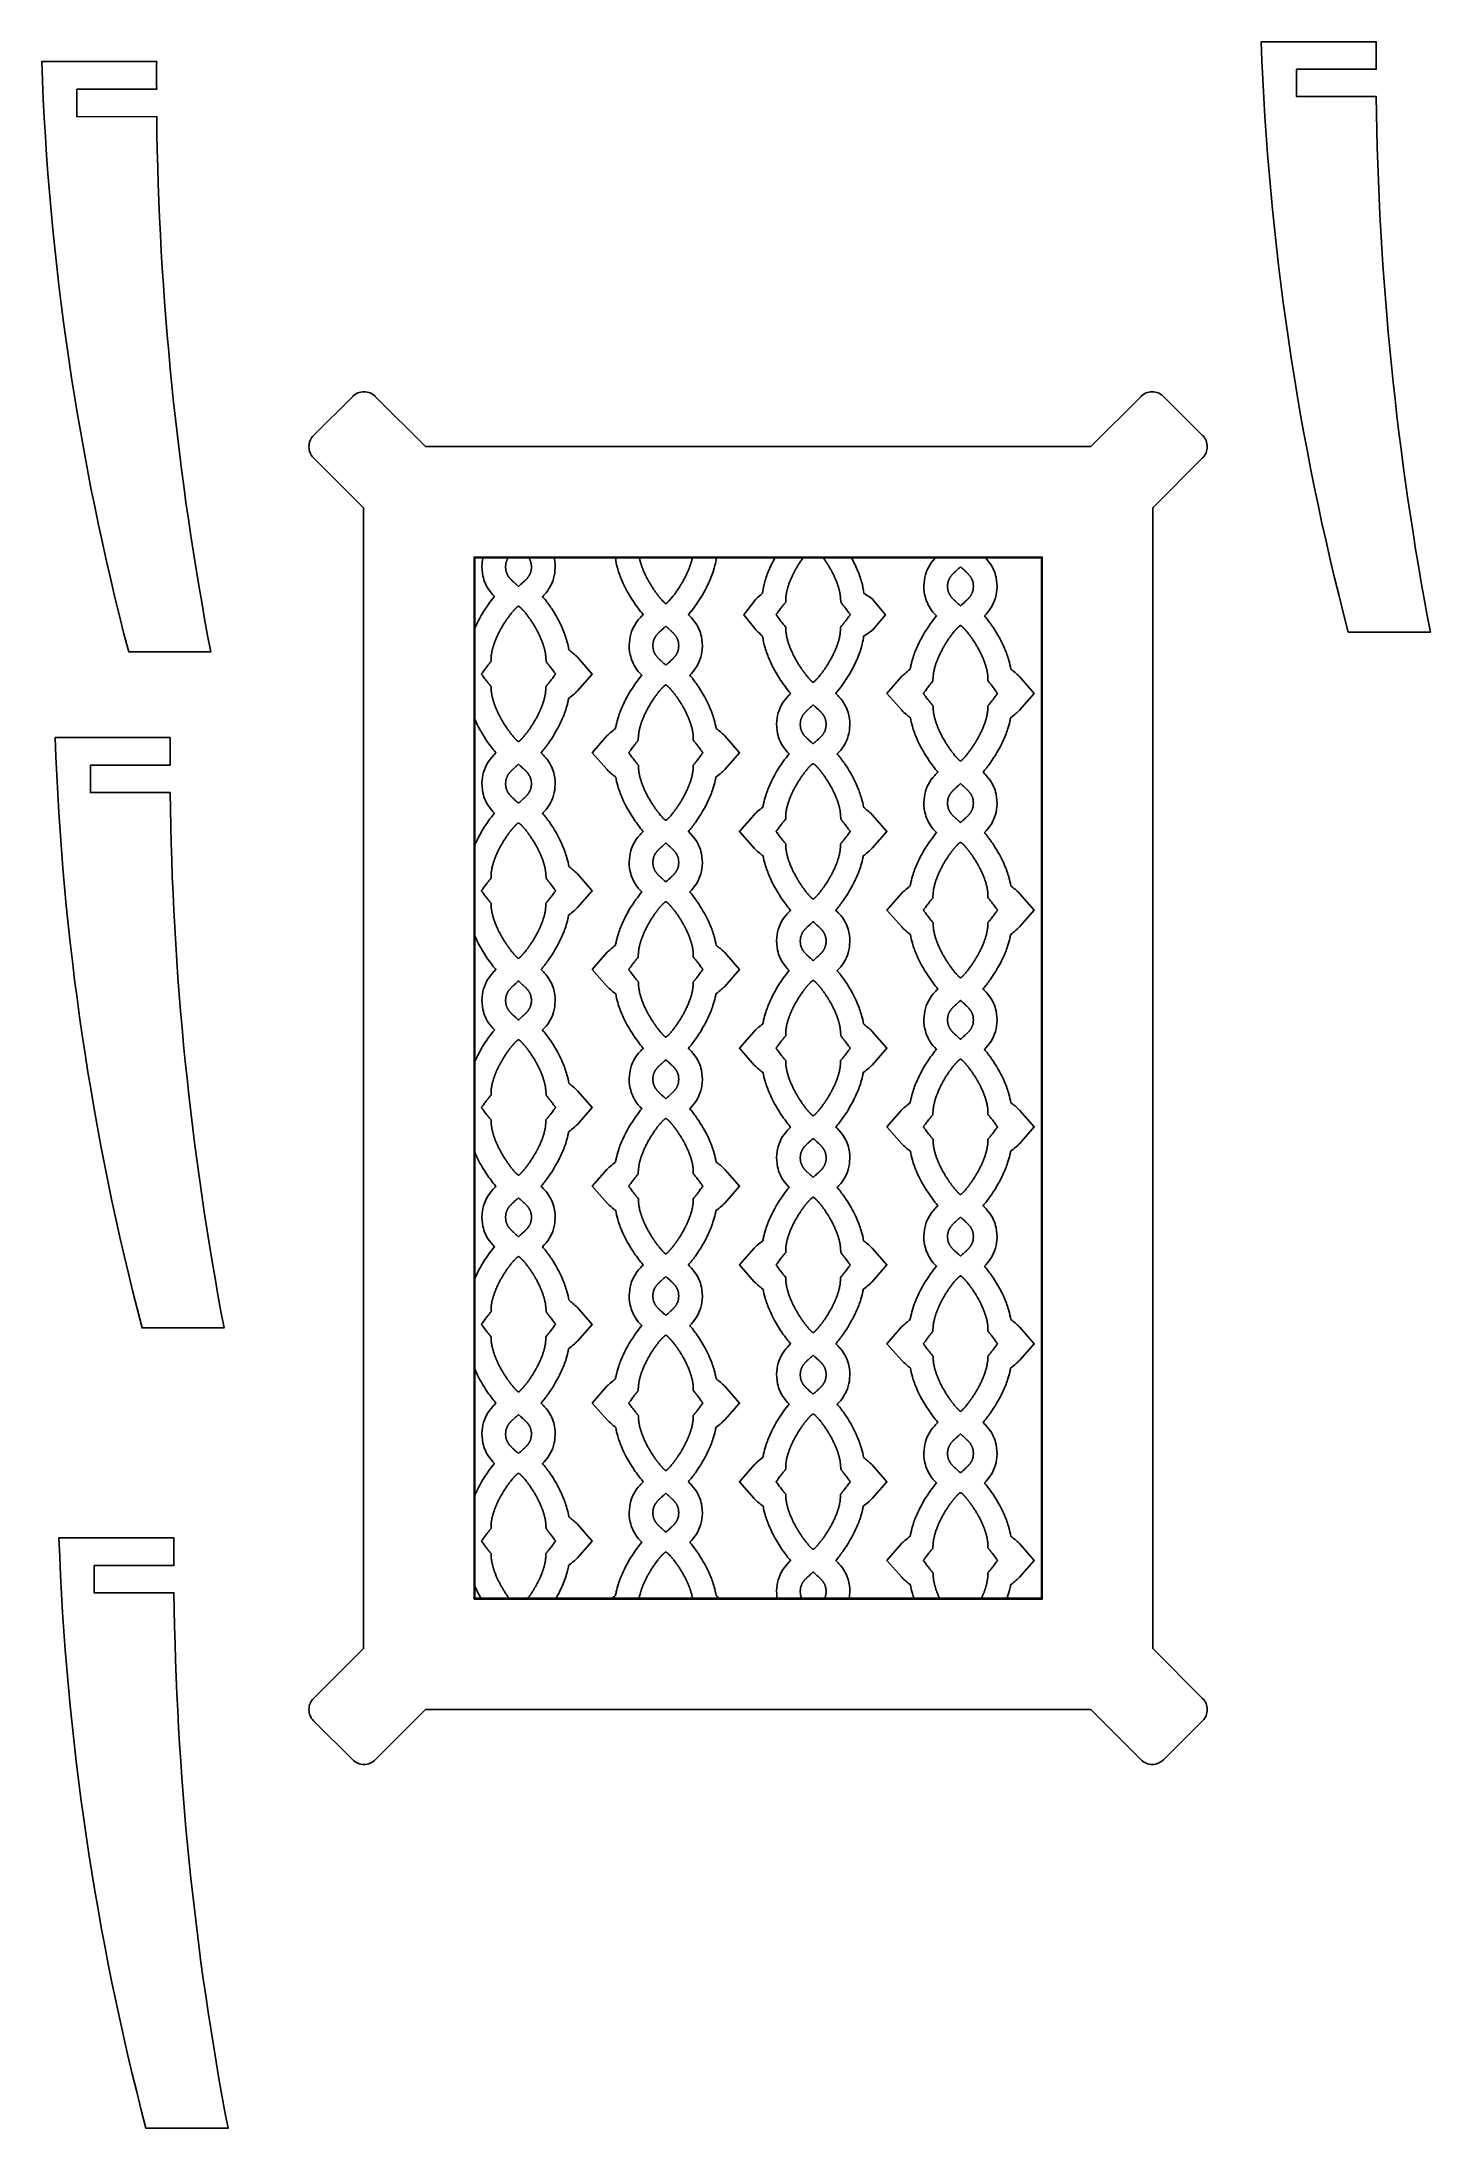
# Model space of a CAD drawing. Extents: x -522 to 490, y -765 to 755.
import ezdxf

# ---------------------------------------------------------------- set-up
doc = ezdxf.new("R2010")
doc.units = 0
doc.layers.add('Nível_Padrão', color=1, linetype='CONTINUOUS')

msp = doc.modelspace()

# ---------------------------------------------------------------- linework, layer by layer
at = {"layer": 'Nível_Padrão'}
for points in [[(392.3, 734.9), (450.4, 734.9, -0.008837), (450.4, 754.9), (366.6, 754.9, 0.055517), (430, 324.9), (489.8, 324.9, -0.044228), (450.4, 714.9), (392.3, 714.9), (392.3, 734.9)], [(-496.3, 720.4), (-438.2, 720.4, -0.008837), (-438.2, 740.4), (-522, 740.4, 0.055517), (-458.6, 310.4), (-398.8, 310.4, -0.044228), (-438.2, 700.4), (-496.3, 700.3), (-496.3, 720.4)], [(-323.9, -451.8, 0.414214), (-323.9, -468.1), (-295.3, -496.6, 0.414214), (-279, -496.6), (-242.4, -460), (242.4, -460), (279, -496.6, 0.414214), (295.3, -496.6), (323.9, -468.1, 0.414214), (323.9, -451.8), (287.5, -415.5), (287.5, 415.5), (323.9, 451.8, 0.414214), (323.9, 468.1), (295.3, 496.6, 0.414214), (279, 496.6), (242.4, 460), (-242.4, 460), (-279, 496.6, 0.414214), (-295.3, 496.6), (-323.9, 468.1, 0.414214), (-323.9, 451.8), (-287.5, 415.5), (-287.5, -415.5), (-323.9, -451.8)], [(-207, -368.7), (-207, -305.2, -0.010058), (-205.7, -302.3, -0.046542), (-196.4, -286.3, -0.021976), (-192.1, -280.8), (-192.1, -280.7), (-193.3, -279.4), (-194.6, -277.9), (-195.8, -276.3, -0.10174), (-200.5, -265.8, -0.073786), (-201.1, -256.6, -0.136917), (-195.8, -242.1), (-194.6, -240.6), (-193.3, -239.1, -0.018552), (-191, -236.7, -0.010911), (-192.1, -235.4, -0.026422), (-198.3, -227, -0.042848), (-206.4, -212.1, -0.005028), (-207, -210.8), (-207, -147.3, -0.010058), (-205.7, -144.4, -0.046542), (-196.4, -128.4, -0.021976), (-192.1, -122.9), (-192.1, -122.8), (-193.3, -121.5), (-194.6, -120), (-195.8, -118.5, -0.10174), (-200.5, -108, -0.073786), (-201.1, -98.7, -0.136917), (-195.8, -84.3), (-194.6, -82.7), (-193.3, -81.2, -0.018552), (-191, -78.8, -0.010911), (-192.1, -77.5, -0.026422), (-198.3, -69.1, -0.042848), (-206.4, -54.3, -0.005028), (-207, -52.9), (-207, 10.6, -0.010058), (-205.7, 13.5, -0.046542), (-196.4, 29.5, -0.021976), (-192.1, 35), (-192.1, 35.1), (-193.3, 36.4), (-194.6, 37.9), (-195.8, 39.4, -0.10174), (-200.5, 49.9, -0.073786), (-201.1, 59.2, -0.136917), (-195.8, 73.6), (-194.6, 75.2), (-193.3, 76.7, -0.018552), (-191, 79.1, -0.010911), (-192.1, 80.4, -0.026422), (-198.3, 88.8, -0.042848), (-206.4, 103.6, -0.005028), (-207, 105), (-207, 168.5, -0.010058), (-205.7, 171.3, -0.046542), (-196.4, 187.4, -0.021976), (-192.1, 192.9), (-192.1, 193), (-193.3, 194.3), (-194.6, 195.7), (-195.8, 197.3, -0.10174), (-200.5, 207.8, -0.073786), (-201.1, 217.1, -0.136917), (-195.8, 231.5), (-194.6, 233.1), (-193.3, 234.6, -0.018552), (-191, 237, -0.010911), (-192.1, 238.3, -0.026422), (-198.3, 246.6, -0.042848), (-206.4, 261.5, -0.005028), (-207, 262.9), (-207, 326.4, -0.010058), (-205.7, 329.2, -0.046542), (-196.4, 345.3, -0.021976), (-192.1, 350.8), (-192.1, 350.8), (-193.3, 352.1), (-194.6, 353.6), (-195.8, 355.2, -0.10174), (-200.5, 365.7, -0.073786), (-201.1, 375, -0.039965), (-200.4, 379.5), (-148.8, 379.5, -0.004939), (-148.6, 378.9, -0.073786), (-148, 369.7, -0.136917), (-153.3, 355.2), (-154.5, 353.6), (-155.8, 352.1), (-157, 350.8), (-157.1, 350.8, -0.010994), (-155.9, 349.4, -0.023432), (-150.6, 342.2, -0.044194), (-142.5, 327.2, -0.032601), (-139.3, 318.3, -0.029067), (-137.9, 312, -0.009086), (-134.9, 309.6, -0.028841), (-131.6, 306.6), (-120.9, 294.3), (-131.7, 282.1, -0.022597), (-133.9, 279.9, -0.016332), (-138.1, 276.6, -0.015153), (-138.6, 274, -0.024314), (-140.2, 268.1, -0.029795), (-143.7, 259.5, -0.044806), (-153, 243.6, -0.025143), (-158.1, 237, -0.018552), (-155.8, 234.6), (-154.5, 233.1), (-153.3, 231.5, -0.10174), (-148.6, 221, -0.073786), (-148, 211.8, -0.136917), (-153.3, 197.3), (-154.5, 195.7), (-155.8, 194.3), (-157, 193), (-157.1, 192.9, -0.010994), (-155.9, 191.5, -0.023432), (-150.6, 184.3, -0.044194), (-142.5, 169.3, -0.032601), (-139.3, 160.4, -0.029067), (-137.9, 154.2, -0.009086), (-134.9, 151.7, -0.028841), (-131.6, 148.7), (-120.9, 136.4), (-131.7, 124.2, -0.022597), (-133.9, 122.1, -0.016332), (-138.1, 118.7, -0.015153), (-138.6, 116.1, -0.024314), (-140.2, 110.2, -0.029795), (-143.7, 101.6, -0.044806), (-153, 85.7, -0.025143), (-158.1, 79.1, -0.018552), (-155.8, 76.7), (-154.5, 75.2), (-153.3, 73.6, -0.10174), (-148.6, 63.1, -0.073786), (-148, 53.9, -0.136917), (-153.3, 39.4), (-154.5, 37.9), (-155.8, 36.4), (-157, 35.1), (-157.1, 35, -0.010994), (-155.9, 33.6, -0.023432), (-150.6, 26.4, -0.044194), (-142.5, 11.4, -0.032601), (-139.3, 2.5, -0.029067), (-137.9, -3.7, -0.009086), (-134.9, -6.2, -0.028841), (-131.6, -9.2), (-120.9, -21.5), (-131.7, -33.7, -0.022597), (-133.9, -35.8, -0.016332), (-138.1, -39.2, -0.015153), (-138.6, -41.8, -0.024314), (-140.2, -47.7, -0.029795), (-143.7, -56.3, -0.044806), (-153, -72.2, -0.025143), (-158.1, -78.8, -0.018552), (-155.8, -81.2), (-154.5, -82.7), (-153.3, -84.3, -0.10174), (-148.6, -94.8, -0.073786), (-148, -104, -0.136917), (-153.3, -118.5), (-154.5, -120), (-155.8, -121.5), (-157, -122.8), (-157.1, -122.9, -0.010994), (-155.9, -124.3, -0.023432), (-150.6, -131.5, -0.044194), (-142.5, -146.5, -0.032601), (-139.3, -155.4, -0.029067), (-137.9, -161.6, -0.009086), (-134.9, -164.1, -0.028841), (-131.6, -167.1), (-120.9, -179.4), (-131.7, -191.6, -0.022597), (-133.9, -193.7, -0.016332), (-138.1, -197.1, -0.015153), (-138.6, -199.7, -0.024314), (-140.2, -205.6, -0.029795), (-143.7, -214.2, -0.044806), (-153, -230.1, -0.025143), (-158.1, -236.7, -0.018552), (-155.8, -239.1), (-154.5, -240.6), (-153.3, -242.1, -0.10174), (-148.6, -252.6, -0.073786), (-148, -261.9, -0.136917), (-153.3, -276.3), (-154.5, -277.9), (-155.8, -279.4), (-157, -280.7), (-157.1, -280.8, -0.010994), (-155.9, -282.2, -0.023432), (-150.6, -289.4, -0.044194), (-142.5, -304.4, -0.032601), (-139.3, -313.3, -0.029067), (-137.9, -319.5, -0.009086), (-134.9, -321.9, -0.028841), (-131.6, -325), (-120.9, -337.3), (-131.7, -349.5, -0.022597), (-133.9, -351.6, -0.016332), (-138.1, -354.9, -0.019619), (-138.9, -358.8, -0.027703), (-141, -365.7, -0.033313), (-145.7, -376.1, -0.009383), (-147.5, -379.5), (-201.6, -379.5, -0.026664), (-206.4, -370, -0.005028), (-207, -368.7)], [(-104.3, 379.5), (-30, 379.5), (-30.4, 379.2, -0.028316), (-31.5, 373.3, -0.027703), (-33.7, 366.4, -0.033313), (-38.3, 356, -0.050126), (-49.7, 338.8, -0.008414), (-50.8, 337.5, -0.018006), (-48.5, 335.2), (-47.2, 333.7), (-46, 332.1, -0.10174), (-41.3, 321.6, -0.073786), (-40.7, 312.4, -0.136917), (-46, 297.9), (-47.2, 296.3), (-48.5, 294.8), (-49.7, 293.5), (-49.7, 293.5, -0.010994), (-48.6, 292.1, -0.023432), (-43.3, 284.8, -0.044194), (-35.1, 269.8, -0.032601), (-32, 261, -0.029067), (-30.6, 254.7, -0.009086), (-27.5, 252.3, -0.028841), (-24.3, 249.3), (-13.5, 237), (-24.3, 224.7, -0.022597), (-26.6, 222.6, -0.016332), (-30.7, 219.3, -0.015153), (-31.3, 216.7, -0.024314), (-32.9, 210.8, -0.029795), (-36.3, 202.1, -0.044806), (-45.7, 186.2, -0.025143), (-50.8, 179.6, -0.018552), (-48.5, 177.3), (-47.2, 175.8), (-46, 174.2, -0.10174), (-41.3, 163.7, -0.073786), (-40.7, 154.5, -0.136917), (-46, 140), (-47.2, 138.4), (-48.5, 136.9), (-49.7, 135.6), (-49.7, 135.6, -0.010994), (-48.6, 134.2, -0.023432), (-43.3, 126.9, -0.044194), (-35.1, 111.9, -0.032601), (-32, 103.1, -0.029067), (-30.6, 96.8, -0.009086), (-27.5, 94.4, -0.028841), (-24.3, 91.4), (-13.5, 79.1), (-24.3, 66.8, -0.022597), (-26.6, 64.7, -0.016332), (-30.7, 61.4, -0.015153), (-31.3, 58.8, -0.024314), (-32.9, 52.9, -0.029795), (-36.3, 44.2, -0.044806), (-45.7, 28.3, -0.025143), (-50.8, 21.7, -0.018552), (-48.5, 19.4), (-47.2, 17.9), (-46, 16.3, -0.10174), (-41.3, 5.8, -0.073786), (-40.7, -3.4, -0.136917), (-46, -17.9), (-47.2, -19.5), (-48.5, -21), (-49.7, -22.3), (-49.7, -22.3, -0.010994), (-48.6, -23.7, -0.023432), (-43.3, -31, -0.044194), (-35.1, -46, -0.032601), (-32, -54.8, -0.029067), (-30.6, -61.1, -0.009086), (-27.5, -63.5, -0.028841), (-24.3, -66.5), (-13.5, -78.8), (-24.3, -91.1, -0.022597), (-26.6, -93.2, -0.016332), (-30.7, -96.5, -0.015153), (-31.3, -99.1, -0.024314), (-32.9, -105, -0.029795), (-36.3, -113.7, -0.044806), (-45.7, -129.6, -0.025143), (-50.8, -136.1, -0.018552), (-48.5, -138.5), (-47.2, -140), (-46, -141.6, -0.10174), (-41.3, -152.1, -0.073786), (-40.7, -161.3, -0.136917), (-46, -175.8), (-47.2, -177.4), (-48.5, -178.9), (-49.7, -180.2), (-49.7, -180.2, -0.010994), (-48.6, -181.6, -0.023432), (-43.3, -188.9, -0.044194), (-35.1, -203.9, -0.032601), (-32, -212.7, -0.029067), (-30.6, -219, -0.009086), (-27.5, -221.4, -0.028841), (-24.3, -224.4), (-13.5, -236.7), (-24.3, -248.9, -0.022597), (-26.6, -251.1, -0.016332), (-30.7, -254.4, -0.015153), (-31.3, -257, -0.024314), (-32.9, -262.9, -0.029795), (-36.3, -271.6, -0.044806), (-45.7, -287.4, -0.025143), (-50.8, -294, -0.018552), (-48.5, -296.4), (-47.2, -297.9), (-46, -299.5, -0.10174), (-41.3, -310, -0.073786), (-40.7, -319.2, -0.136917), (-46, -333.7), (-47.2, -335.3), (-48.5, -336.8), (-49.7, -338.1), (-49.7, -338.1, -0.010994), (-48.6, -339.5, -0.023432), (-43.3, -346.8, -0.044194), (-35.1, -361.8, -0.032601), (-32, -370.6, -0.029067), (-30.6, -376.9, -0.009086), (-27.5, -379.3, -0.001908), (-27.3, -379.5), (-107.1, -379.5, -0.012931), (-103.9, -376.9, -0.0151), (-103.4, -374.3, -0.024526), (-101.8, -368.4, -0.030257), (-98.4, -359.7, -0.046542), (-89, -343.6, -0.021976), (-84.7, -338.1), (-84.8, -338.1), (-86, -336.8), (-87.3, -335.3), (-88.5, -333.7, -0.10174), (-93.2, -323.2, -0.073786), (-93.8, -314, -0.136917), (-88.5, -299.5), (-87.3, -297.9), (-86, -296.4, -0.018552), (-83.7, -294, -0.010911), (-84.8, -292.7, -0.026422), (-90.9, -284.4, -0.042848), (-99.1, -269.5, -0.032174), (-102.3, -260.7, -0.029044), (-103.7, -254.4, -0.009153), (-106.8, -251.9, -0.028832), (-110.1, -248.9), (-120.9, -236.7), (-110.2, -224.4, -0.022613), (-107.9, -222.3, -0.016223), (-103.9, -219, -0.0151), (-103.4, -216.4, -0.024526), (-101.8, -210.5, -0.030257), (-98.4, -201.8, -0.046542), (-89, -185.8, -0.021976), (-84.7, -180.2), (-84.8, -180.2), (-86, -178.9), (-87.3, -177.4), (-88.5, -175.8, -0.10174), (-93.2, -165.3, -0.073786), (-93.8, -156.1, -0.136917), (-88.5, -141.6), (-87.3, -140), (-86, -138.5, -0.018552), (-83.7, -136.1, -0.010911), (-84.8, -134.9, -0.026422), (-90.9, -126.5, -0.042848), (-99.1, -111.6, -0.032174), (-102.3, -102.8, -0.029044), (-103.7, -96.5, -0.009153), (-106.8, -94.1, -0.028832), (-110.1, -91.1), (-120.9, -78.8), (-110.2, -66.5, -0.022613), (-107.9, -64.4, -0.016223), (-103.9, -61.1, -0.0151), (-103.4, -58.5, -0.024526), (-101.8, -52.6, -0.030257), (-98.4, -43.9, -0.046542), (-89, -27.9, -0.021976), (-84.7, -22.3), (-84.8, -22.3), (-86, -21), (-87.3, -19.5), (-88.5, -17.9, -0.10174), (-93.2, -7.4, -0.073786), (-93.8, 1.8, -0.136917), (-88.5, 16.3), (-87.3, 17.9), (-86, 19.4, -0.018552), (-83.7, 21.7, -0.010911), (-84.8, 23, -0.026422), (-90.9, 31.4, -0.042848), (-99.1, 46.3, -0.032174), (-102.3, 55.1, -0.029044), (-103.7, 61.4, -0.009153), (-106.8, 63.8, -0.028832), (-110.1, 66.8), (-120.9, 79.1), (-110.2, 91.4, -0.022613), (-107.9, 93.5, -0.016223), (-103.9, 96.8, -0.0151), (-103.4, 99.4, -0.024526), (-101.8, 105.3, -0.030257), (-98.4, 114, -0.046542), (-89, 130, -0.021976), (-84.7, 135.6), (-84.8, 135.6), (-86, 136.9), (-87.3, 138.4), (-88.5, 140, -0.10174), (-93.2, 150.5, -0.073786), (-93.8, 159.7, -0.136917), (-88.5, 174.2), (-87.3, 175.8), (-86, 177.3, -0.018552), (-83.7, 179.6, -0.010911), (-84.8, 180.9, -0.026422), (-90.9, 189.3, -0.042848), (-99.1, 204.2, -0.032174), (-102.3, 213, -0.029044), (-103.7, 219.3, -0.009153), (-106.8, 221.7, -0.028832), (-110.1, 224.7), (-120.9, 237), (-110.2, 249.3, -0.022613), (-107.9, 251.4, -0.016223), (-103.9, 254.7, -0.0151), (-103.4, 257.3, -0.024526), (-101.8, 263.2, -0.030257), (-98.4, 271.9, -0.046542), (-89, 287.9, -0.021976), (-84.7, 293.5), (-84.8, 293.5), (-86, 294.8), (-87.3, 296.3), (-88.5, 297.9, -0.10174), (-93.2, 308.4, -0.073786), (-93.8, 317.6, -0.136917), (-88.5, 332.1), (-87.3, 333.7), (-86, 335.2, -0.018043), (-83.7, 337.5), (-83.8, 337.7, -0.031343), (-90.9, 347.2, -0.042848), (-99.1, 362.1, -0.032174), (-102.3, 370.9, -0.038276), (-104, 379.2), (-104.3, 379.5)], [(12.6, 379.5), (67.7, 379.5, -0.026296), (72.2, 370.4, -0.032601), (75.4, 361.5, -0.038478), (77.1, 353.2, -0.001203), (83.4, 348.9), (92.7, 337.5), (83.3, 326.2, -0.0015), (76.9, 321.9, -0.028316), (75.8, 316, -0.027703), (73.7, 309.1, -0.033313), (69, 298.7, -0.050126), (57.6, 281.5, -0.008414), (56.6, 280.2, -0.018006), (58.9, 277.8), (60.2, 276.3), (61.4, 274.7, -0.10174), (66.1, 264.2, -0.073786), (66.7, 255, -0.136917), (61.4, 240.5), (60.2, 239), (58.9, 237.5), (57.7, 236.2), (57.6, 236.1, -0.010994), (58.8, 234.7, -0.023432), (64.1, 227.5, -0.044194), (72.2, 212.5, -0.032601), (75.4, 203.6, -0.029067), (76.8, 197.4, -0.009086), (79.8, 194.9, -0.028841), (83.1, 191.9), (93.8, 179.6), (83, 167.4, -0.022597), (80.8, 165.3, -0.016332), (76.6, 161.9, -0.015153), (76.1, 159.3, -0.024314), (74.5, 153.4, -0.029795), (71, 144.8, -0.044806), (61.7, 128.9, -0.025143), (56.6, 122.3, -0.018552), (58.9, 119.9), (60.2, 118.4), (61.4, 116.9, -0.10174), (66.1, 106.4, -0.073786), (66.7, 97.1, -0.136917), (61.4, 82.7), (60.2, 81.1), (58.9, 79.6), (57.7, 78.3), (57.6, 78.3, -0.010994), (58.8, 76.8, -0.023432), (64.1, 69.6, -0.044194), (72.2, 54.6, -0.032601), (75.4, 45.7, -0.029067), (76.8, 39.5, -0.009086), (79.8, 37.1, -0.028841), (83.1, 34), (93.8, 21.7), (83, 9.5, -0.022597), (80.8, 7.4, -0.016332), (76.6, 4.1, -0.015153), (76.1, 1.4, -0.024314), (74.5, -4.5, -0.029795), (71, -13.1, -0.044806), (61.7, -29, -0.025143), (56.6, -35.6, -0.018552), (58.9, -38), (60.2, -39.5), (61.4, -41, -0.10174), (66.1, -51.5, -0.073786), (66.7, -60.8, -0.136917), (61.4, -75.2), (60.2, -76.8), (58.9, -78.3), (57.7, -79.6), (57.6, -79.6, -0.010994), (58.8, -81.1, -0.023432), (64.1, -88.3, -0.044194), (72.2, -103.3, -0.032601), (75.4, -112.1, -0.029067), (76.8, -118.4, -0.009086), (79.8, -120.8, -0.028841), (83.1, -123.8), (93.8, -136.1), (83, -148.4, -0.022597), (80.8, -150.5, -0.016332), (76.6, -153.8, -0.015153), (76.1, -156.5, -0.024314), (74.5, -162.4, -0.029795), (71, -171, -0.044806), (61.7, -186.9, -0.025143), (56.6, -193.5, -0.018552), (58.9, -195.9), (60.2, -197.3), (61.4, -198.9, -0.10174), (66.1, -209.4, -0.073786), (66.7, -218.7, -0.136917), (61.4, -233.1), (60.2, -234.7), (58.9, -236.2), (57.7, -237.5), (57.6, -237.5, -0.010994), (58.8, -238.9, -0.023432), (64.1, -246.2, -0.044194), (72.2, -261.2, -0.032601), (75.4, -270, -0.029067), (76.8, -276.3, -0.009086), (79.8, -278.7, -0.028841), (83.1, -281.7), (93.8, -294), (83, -306.3, -0.022597), (80.8, -308.4, -0.016332), (76.6, -311.7, -0.015153), (76.1, -314.4, -0.024314), (74.5, -320.3, -0.029795), (71, -328.9, -0.044806), (61.7, -344.8, -0.025143), (56.6, -351.4, -0.018552), (58.9, -353.7), (60.2, -355.2), (61.4, -356.8, -0.10174), (66.1, -367.3, -0.073786), (66.7, -376.6, -0.025683), (66.3, -379.5), (14, -379.5, -0.065256), (13.6, -371.3, -0.136917), (18.9, -356.8), (20.1, -355.2), (21.4, -353.7, -0.018552), (23.7, -351.4, -0.010911), (22.6, -350.1, -0.026422), (16.4, -341.7, -0.042848), (8.3, -326.8, -0.032174), (5.1, -318, -0.029044), (3.6, -311.7, -0.009153), (0.5, -309.3, -0.028832), (-2.8, -306.3), (-13.6, -294), (-2.8, -281.7, -0.022613), (-0.6, -279.6, -0.016223), (3.5, -276.3, -0.0151), (4, -273.7, -0.024526), (5.6, -267.8, -0.030257), (9, -259.1, -0.046542), (18.3, -243.1, -0.021976), (22.6, -237.5), (22.6, -237.5), (21.4, -236.2), (20.1, -234.7), (18.9, -233.1, -0.10174), (14.2, -222.6, -0.073786), (13.6, -213.4, -0.136917), (18.9, -198.9), (20.1, -197.3), (21.4, -195.9, -0.018552), (23.7, -193.5, -0.010911), (22.6, -192.2, -0.026422), (16.4, -183.8, -0.042848), (8.3, -168.9, -0.032174), (5.1, -160.1, -0.029044), (3.6, -153.8, -0.009153), (0.5, -151.4, -0.028832), (-2.8, -148.4), (-13.6, -136.1), (-2.8, -123.8, -0.022613), (-0.6, -121.7, -0.016223), (3.5, -118.4, -0.0151), (4, -115.8, -0.024526), (5.6, -109.9, -0.030257), (9, -101.2, -0.046542), (18.3, -85.2, -0.021976), (22.6, -79.6), (22.6, -79.6), (21.4, -78.3), (20.1, -76.8), (18.9, -75.2, -0.10174), (14.2, -64.7, -0.073786), (13.6, -55.5, -0.136917), (18.9, -41), (20.1, -39.5), (21.4, -38, -0.018552), (23.7, -35.6, -0.010911), (22.6, -34.3, -0.026422), (16.4, -25.9, -0.042848), (8.3, -11, -0.032174), (5.1, -2.2, -0.029044), (3.6, 4.1, -0.009153), (0.5, 6.5, -0.028832), (-2.8, 9.5), (-13.6, 21.7), (-2.8, 34, -0.022613), (-0.6, 36.2, -0.016223), (3.5, 39.5, -0.0151), (4, 42.1, -0.024526), (5.6, 48, -0.030257), (9, 56.7, -0.046542), (18.3, 72.7, -0.021976), (22.6, 78.3), (22.6, 78.3), (21.4, 79.6), (20.1, 81.1), (18.9, 82.7, -0.10174), (14.2, 93.2, -0.073786), (13.6, 102.4, -0.136917), (18.9, 116.9), (20.1, 118.4), (21.4, 119.9, -0.018552), (23.7, 122.3, -0.010911), (22.6, 123.6, -0.026422), (16.4, 132, -0.042848), (8.3, 146.9, -0.032174), (5.1, 155.7, -0.029044), (3.6, 161.9, -0.009153), (0.5, 164.4, -0.028832), (-2.8, 167.4), (-13.6, 179.6), (-2.8, 191.9, -0.022613), (-0.6, 194.1, -0.016223), (3.5, 197.4, -0.0151), (4, 200, -0.024526), (5.6, 205.9, -0.030257), (9, 214.6, -0.046542), (18.3, 230.6, -0.021976), (22.6, 236.1), (22.6, 236.2), (21.4, 237.5), (20.1, 239), (18.9, 240.5, -0.10174), (14.2, 251, -0.073786), (13.6, 260.3, -0.136917), (18.9, 274.7), (20.1, 276.3), (21.4, 277.8, -0.018043), (23.7, 280.2), (23.6, 280.3, -0.031343), (16.4, 289.9, -0.042848), (8.3, 304.7, -0.032174), (5.1, 313.5, -0.038276), (3.3, 321.9, -0.0015), (-1.5, 326.2), (-10.3, 337.5), (-1.6, 348.9, -0.001203), (3.2, 353.2, -0.038478), (4.9, 361.5, -0.032601), (8, 370.4, -0.026296), (12.6, 379.5)], [(129.7, 379.5), (165.2, 379.5, -0.008158), (166.2, 378.4), (167.5, 376.9), (168.7, 375.3, -0.10174), (173.4, 364.8, -0.073786), (174, 355.6, -0.136917), (168.7, 341.1), (167.5, 339.5), (166.2, 338), (165, 336.7), (165, 336.7, -0.010994), (166.1, 335.3, -0.023432), (171.4, 328, -0.044194), (179.6, 313, -0.032601), (182.7, 304.2, -0.029067), (184.1, 297.9, -0.009086), (187.2, 295.5, -0.028841), (190.4, 292.5), (201.2, 280.2), (190.4, 267.9, -0.022597), (188.1, 265.8, -0.016332), (184, 262.5, -0.015153), (183.4, 259.9, -0.024314), (181.8, 254, -0.029795), (178.4, 245.3, -0.044806), (169, 229.4, -0.025143), (163.9, 222.9, -0.018552), (166.2, 220.5), (167.5, 219), (168.7, 217.4, -0.10174), (173.4, 206.9, -0.073786), (174, 197.7, -0.136917), (168.7, 183.2), (167.5, 181.6), (166.2, 180.1), (165, 178.8), (165, 178.8, -0.010994), (166.1, 177.4, -0.023432), (171.4, 170.1, -0.044194), (179.6, 155.1, -0.032601), (182.7, 146.3, -0.029067), (184.1, 140, -0.009086), (187.2, 137.6, -0.028841), (190.4, 134.6), (201.2, 122.3), (190.4, 110.1, -0.022597), (188.1, 107.9, -0.016332), (184, 104.6, -0.015153), (183.4, 102, -0.024314), (181.8, 96.1, -0.029795), (178.4, 87.4, -0.044806), (169, 71.6, -0.025143), (163.9, 65, -0.018552), (166.2, 62.6), (167.5, 61.1), (168.7, 59.5, -0.10174), (173.4, 49, -0.073786), (174, 39.8, -0.136917), (168.7, 25.3), (167.5, 23.7), (166.2, 22.2), (165, 20.9), (165, 20.9, -0.010994), (166.1, 19.5, -0.023432), (171.4, 12.2, -0.044194), (179.6, -2.8, -0.032601), (182.7, -11.6, -0.029067), (184.1, -17.9, -0.009086), (187.2, -20.3, -0.028841), (190.4, -23.3), (201.2, -35.6), (190.4, -47.8, -0.022597), (188.1, -50, -0.016332), (184, -53.3, -0.015153), (183.4, -55.9, -0.024314), (181.8, -61.8, -0.029795), (178.4, -70.4, -0.044806), (169, -86.3, -0.025143), (163.9, -92.9, -0.018552), (166.2, -95.3), (167.5, -96.8), (168.7, -98.4, -0.10174), (173.4, -108.9, -0.073786), (174, -118.1, -0.136917), (168.7, -132.6), (167.5, -134.2), (166.2, -135.7), (165, -137), (165, -137, -0.010994), (166.1, -138.4, -0.023432), (171.4, -145.7, -0.044194), (179.6, -160.6, -0.032601), (182.7, -169.5, -0.029067), (184.1, -175.8, -0.009086), (187.2, -178.2, -0.028841), (190.4, -181.2), (201.2, -193.5), (190.4, -205.7, -0.022597), (188.1, -207.9, -0.016332), (184, -211.2, -0.015153), (183.4, -213.8, -0.024314), (181.8, -219.7, -0.029795), (178.4, -228.3, -0.044806), (169, -244.2, -0.025143), (163.9, -250.8, -0.018552), (166.2, -253.2), (167.5, -254.7), (168.7, -256.3, -0.10174), (173.4, -266.8, -0.073786), (174, -276, -0.136917), (168.7, -290.5), (167.5, -292.1), (166.2, -293.5), (165, -294.8), (165, -294.9, -0.010994), (166.1, -296.3, -0.023432), (171.4, -303.5, -0.044194), (179.6, -318.5, -0.032601), (182.7, -327.4, -0.029067), (184.1, -333.7, -0.009086), (187.2, -336.1, -0.028841), (190.4, -339.1), (201.2, -351.4), (190.4, -363.6, -0.022597), (188.1, -365.7, -0.016332), (184, -369.1, -0.019619), (183.2, -372.9, -0.026204), (181.2, -379.5), (113.8, -379.5, -0.014842), (112.4, -375.4, -0.029044), (111, -369.1, -0.009153), (107.9, -366.6, -0.028832), (104.6, -363.6), (93.8, -351.4), (104.5, -339.1, -0.022613), (106.8, -336.9, -0.016223), (110.8, -333.7, -0.0151), (111.3, -331.1, -0.024526), (112.9, -325.1, -0.030257), (116.3, -316.5, -0.046542), (125.7, -300.4, -0.021976), (130, -294.9), (129.9, -294.8), (128.7, -293.5), (127.4, -292.1), (126.2, -290.5, -0.10174), (121.5, -280, -0.073786), (120.9, -270.7, -0.136917), (126.2, -256.3), (127.4, -254.7), (128.7, -253.2, -0.018552), (131, -250.8, -0.010911), (129.9, -249.5, -0.026422), (123.8, -241.2, -0.042848), (115.6, -226.3, -0.032174), (112.4, -217.5, -0.029044), (111, -211.2, -0.009153), (107.9, -208.7, -0.028832), (104.6, -205.7), (93.8, -193.5), (104.5, -181.2, -0.022613), (106.8, -179.1, -0.016223), (110.8, -175.8, -0.0151), (111.3, -173.2, -0.024526), (112.9, -167.2, -0.030257), (116.3, -158.6, -0.046542), (125.7, -142.5, -0.021976), (130, -137), (129.9, -137), (128.7, -135.7), (127.4, -134.2), (126.2, -132.6, -0.10174), (121.5, -122.1, -0.073786), (120.9, -112.8, -0.136917), (126.2, -98.4), (127.4, -96.8), (128.7, -95.3, -0.018552), (131, -92.9, -0.010911), (129.9, -91.6, -0.026422), (123.8, -83.3, -0.042848), (115.6, -68.4, -0.032174), (112.4, -59.6, -0.029044), (111, -53.3, -0.009153), (107.9, -50.8, -0.028832), (104.6, -47.8), (93.8, -35.6), (104.5, -23.3, -0.022613), (106.8, -21.2, -0.016223), (110.8, -17.9, -0.0151), (111.3, -15.3, -0.024526), (112.9, -9.4, -0.030257), (116.3, -0.7, -0.046542), (125.7, 15.4, -0.021976), (130, 20.9), (129.9, 20.9), (128.7, 22.2), (127.4, 23.7), (126.2, 25.3, -0.10174), (121.5, 35.8, -0.073786), (120.9, 45, -0.136917), (126.2, 59.5), (127.4, 61.1), (128.7, 62.6, -0.018552), (131, 65, -0.010911), (129.9, 66.3, -0.026422), (123.8, 74.6, -0.042848), (115.6, 89.5, -0.032174), (112.4, 98.3, -0.029044), (111, 104.6, -0.009153), (107.9, 107.1, -0.028832), (104.6, 110.1), (93.8, 122.3), (104.5, 134.6, -0.022613), (106.8, 136.7, -0.016223), (110.8, 140, -0.0151), (111.3, 142.6, -0.024526), (112.9, 148.5, -0.030257), (116.3, 157.2, -0.046542), (125.7, 173.2, -0.021976), (130, 178.8), (129.9, 178.8), (128.7, 180.1), (127.4, 181.6), (126.2, 183.2, -0.10174), (121.5, 193.7, -0.073786), (120.9, 202.9, -0.136917), (126.2, 217.4), (127.4, 219), (128.7, 220.5, -0.018552), (131, 222.9, -0.010911), (129.9, 224.1, -0.026422), (123.8, 232.5, -0.042848), (115.6, 247.4, -0.032174), (112.4, 256.2, -0.029044), (111, 262.5, -0.009153), (107.9, 265, -0.028832), (104.6, 267.9), (93.8, 280.2), (104.5, 292.5, -0.022613), (106.8, 294.6, -0.016223), (110.8, 297.9, -0.0151), (111.3, 300.5, -0.024526), (112.9, 306.4, -0.030257), (116.3, 315.1, -0.046542), (125.7, 331.1, -0.021976), (130, 336.7), (129.9, 336.7), (128.7, 338), (127.4, 339.5), (126.2, 341.1, -0.10174), (121.5, 351.6, -0.073786), (120.9, 360.8, -0.136917), (126.2, 375.3), (127.4, 376.9), (128.7, 378.4, -0.008158), (129.7, 379.5)], [(-486.5, 228), (-428.4, 228, -0.008837), (-428.4, 248), (-512.2, 248, 0.055517), (-448.8, -182), (-389.1, -182, -0.044228), (-428.4, 208), (-486.5, 208), (-486.5, 228)], [(-483.7, -354.9), (-425.6, -354.9, -0.008837), (-425.6, -334.9), (-509.4, -334.9, 0.055517), (-446, -764.9), (-386.2, -764.9, -0.044228), (-425.6, -374.9), (-483.7, -375), (-483.7, -354.9)]]:
    msp.add_lwpolyline(points, format="xyb", close=True, dxfattribs=at)
for points in [[(-207, -379.5), (207, -379.5), (207, 379.5), (-207, 379.5), (-207, -379.5)], [(-206.4, -378.9), (206.4, -378.9), (206.4, 378.9), (-206.4, 378.9), (-206.4, -378.9)], [(-182.1, 378.9), (-167.1, 378.9), (-166.9, 378.7), (-166.8, 378.6), (-166.7, 378.4), (-166.6, 378.2), (-166.5, 378), (-166.4, 377.8), (-166.3, 377.7), (-166.3, 377.5), (-166.2, 377.3), (-166.1, 377.1), (-166, 376.9), (-165.9, 376.7), (-165.9, 376.5), (-165.8, 376.3), (-165.7, 376.1), (-165.7, 375.9), (-165.6, 375.7), (-165.6, 375.5), (-165.5, 375.3), (-165.5, 375.1), (-165.4, 374.9), (-165.4, 374.7), (-165.3, 374.5), (-165.3, 374.2), (-165.3, 374), (-165.3, 373.8), (-165.2, 373.6), (-165.2, 373.3), (-165.2, 373.1), (-165.2, 372.8), (-165.2, 372.6), (-165.2, 372.3), (-165.2, 372.2), (-165.2, 372), (-165.2, 371.9), (-165.2, 371.7), (-165.2, 371.5), (-165.2, 371.4), (-165.2, 371.2), (-165.2, 371.1), (-165.2, 371), (-165.3, 370.8), (-165.3, 370.7), (-165.3, 370.5), (-165.3, 370.4), (-165.3, 370.2), (-165.4, 370.1), (-165.4, 370), (-165.4, 369.8), (-165.4, 369.7), (-165.5, 369.6), (-165.5, 369.4), (-165.5, 369.3), (-165.5, 369.2), (-165.6, 369), (-165.6, 368.9), (-165.6, 368.8), (-165.7, 368.7), (-165.7, 368.5), (-165.8, 368.4), (-165.8, 368.3), (-165.8, 368.2), (-165.9, 368), (-165.9, 367.9), (-166, 367.7), (-166.1, 367.5), (-166.2, 367.2), (-166.3, 367), (-166.4, 366.8), (-166.5, 366.6), (-166.7, 366.3), (-166.8, 366.1), (-166.9, 365.9), (-167.1, 365.7), (-167.2, 365.5), (-167.3, 365.3), (-167.5, 365.1), (-167.6, 364.9), (-167.8, 364.7), (-167.9, 364.5), (-168.1, 364.3), (-168.3, 364.1), (-168.4, 363.9), (-168.6, 363.7), (-168.8, 363.5), (-169, 363.3), (-169.1, 363.2), (-169.3, 363), (-169.5, 362.8), (-169.7, 362.6), (-169.9, 362.4), (-170.1, 362.2), (-170.3, 362), (-170.5, 361.8), (-170.9, 361.4), (-171.4, 361.1), (-171.8, 360.7), (-172.7, 359.9), (-173.1, 359.5), (-173.6, 359), (-174.1, 358.6), (-174.6, 358.2), (-175.1, 358.6), (-175.5, 359), (-176, 359.5), (-176.5, 359.9), (-177.4, 360.7), (-177.8, 361.1), (-178.2, 361.4), (-178.7, 361.8), (-178.9, 362), (-179.1, 362.2), (-179.3, 362.4), (-179.5, 362.6), (-179.6, 362.8), (-179.8, 363), (-180, 363.2), (-180.2, 363.3), (-180.4, 363.5), (-180.6, 363.7), (-180.7, 363.9), (-180.9, 364.1), (-181.1, 364.3), (-181.2, 364.5), (-181.4, 364.7), (-181.5, 364.9), (-181.7, 365.1), (-181.8, 365.3), (-182, 365.5), (-182.1, 365.7), (-182.2, 365.9), (-182.4, 366.1), (-182.5, 366.3), (-182.6, 366.6), (-182.7, 366.8), (-182.8, 367), (-182.9, 367.2), (-183, 367.5), (-183.1, 367.7), (-183.2, 367.9), (-183.3, 368), (-183.3, 368.2), (-183.4, 368.3), (-183.4, 368.4), (-183.4, 368.5), (-183.5, 368.7), (-183.5, 368.8), (-183.5, 368.9), (-183.6, 369), (-183.6, 369.2), (-183.6, 369.3), (-183.7, 369.4), (-183.7, 369.6), (-183.7, 369.7), (-183.8, 369.8), (-183.8, 370), (-183.8, 370.1), (-183.8, 370.2), (-183.8, 370.4), (-183.9, 370.5), (-183.9, 370.7), (-183.9, 370.8), (-183.9, 371), (-183.9, 371.1), (-183.9, 371.2), (-183.9, 371.4), (-184, 371.5), (-184, 371.7), (-184, 371.9), (-184, 372), (-184, 372.2), (-184, 372.3), (-184, 372.6), (-184, 372.8), (-184, 373.1), (-183.9, 373.3), (-183.9, 373.6), (-183.9, 373.8), (-183.9, 374), (-183.8, 374.3), (-183.8, 374.5), (-183.8, 374.7), (-183.7, 374.9), (-183.7, 375.1), (-183.6, 375.4), (-183.6, 375.6), (-183.5, 375.8), (-183.5, 376), (-183.4, 376.2), (-183.4, 376.4), (-183.3, 376.6), (-183.2, 376.8), (-183.1, 377), (-183.1, 377.1), (-183, 377.3), (-182.9, 377.5), (-182.8, 377.7), (-182.7, 377.9), (-182.6, 378), (-182.5, 378.2), (-182.4, 378.4), (-182.3, 378.6), (-182.2, 378.7), (-182.1, 378.9)], [(-86.5, 378.9), (-48, 378.9), (-48.1, 378.5), (-48.1, 378.2), (-48.2, 377.8), (-48.3, 377.4), (-48.4, 377), (-48.5, 376.7), (-48.6, 376.3), (-48.7, 375.9), (-48.8, 375.5), (-48.9, 375.2), (-49, 374.8), (-49.2, 374.4), (-49.3, 374.1), (-49.4, 373.7), (-49.5, 373.3), (-49.7, 372.9), (-49.8, 372.6), (-49.9, 372.2), (-50.1, 371.8), (-50.2, 371.5), (-50.3, 371.1), (-50.5, 370.7), (-50.6, 370.4), (-50.8, 370), (-50.9, 369.6), (-51.1, 369.3), (-51.2, 368.9), (-51.4, 368.6), (-51.6, 368.2), (-51.7, 367.8), (-51.9, 367.5), (-52.1, 367.1), (-52.2, 366.8), (-52.4, 366.4), (-52.6, 366.1), (-52.7, 365.7), (-52.9, 365.3), (-53.1, 365), (-53.3, 364.7), (-53.5, 364.3), (-53.6, 364), (-53.8, 363.6), (-54, 363.3), (-54.2, 362.9), (-54.4, 362.6), (-54.6, 362.3), (-54.7, 361.9), (-54.9, 361.6), (-55.1, 361.3), (-55.3, 360.9), (-55.5, 360.6), (-55.7, 360.3), (-55.9, 360), (-56.1, 359.7), (-56.3, 359.3), (-56.5, 359), (-56.7, 358.7), (-56.9, 358.4), (-57.2, 357.8), (-57.6, 357.2), (-58, 356.6), (-58.4, 356), (-58.8, 355.4), (-59.2, 354.9), (-59.6, 354.3), (-59.9, 353.8), (-60.3, 353.3), (-60.7, 352.8), (-61, 352.3), (-61.4, 351.8), (-61.8, 351.4), (-62.1, 350.9), (-62.5, 350.5), (-62.8, 350.1), (-63.1, 349.7), (-63.5, 349.3), (-63.8, 348.9), (-64.1, 348.6), (-64.4, 348.2), (-64.7, 347.9), (-64.9, 347.6), (-65.2, 347.3), (-65.4, 347.1), (-65.7, 346.8), (-65.9, 346.6), (-66, 346.5), (-66.1, 346.4), (-66.2, 346.3), (-66.3, 346.2), (-66.4, 346.2), (-66.5, 346.1), (-66.6, 346), (-66.7, 346), (-66.8, 345.9), (-66.8, 345.8), (-66.9, 345.8), (-67, 345.7), (-67.1, 345.7), (-67.1, 345.7), (-67.2, 345.7), (-67.2, 345.6), (-67.3, 345.7), (-67.3, 345.7), (-67.4, 345.7), (-67.5, 345.7), (-67.5, 345.8), (-67.6, 345.8), (-67.7, 345.9), (-67.8, 346), (-67.9, 346), (-67.9, 346.1), (-68, 346.2), (-68.1, 346.2), (-68.2, 346.3), (-68.3, 346.4), (-68.4, 346.5), (-68.5, 346.6), (-68.8, 346.8), (-69, 347.1), (-69.3, 347.3), (-69.5, 347.6), (-69.8, 347.9), (-70.1, 348.2), (-70.4, 348.6), (-70.7, 348.9), (-71, 349.3), (-71.3, 349.7), (-71.7, 350.1), (-72, 350.5), (-72.3, 350.9), (-72.7, 351.4), (-73, 351.8), (-73.4, 352.3), (-73.8, 352.8), (-74.1, 353.3), (-74.5, 353.8), (-74.9, 354.3), (-75.3, 354.9), (-75.7, 355.4), (-76.1, 356), (-76.4, 356.6), (-76.8, 357.2), (-77.2, 357.8), (-77.6, 358.4), (-77.8, 358.7), (-78, 359), (-78.2, 359.3), (-78.4, 359.7), (-78.6, 360), (-78.8, 360.3), (-79, 360.6), (-79.1, 360.9), (-79.3, 361.3), (-79.5, 361.6), (-79.7, 361.9), (-79.9, 362.3), (-80.1, 362.6), (-80.3, 362.9), (-80.5, 363.3), (-80.6, 363.6), (-80.8, 364), (-81, 364.3), (-81.2, 364.7), (-81.4, 365), (-81.5, 365.3), (-81.7, 365.7), (-81.9, 366.1), (-82.1, 366.4), (-82.2, 366.8), (-82.4, 367.1), (-82.6, 367.5), (-82.7, 367.8), (-82.9, 368.2), (-83.1, 368.6), (-83.2, 368.9), (-83.4, 369.3), (-83.5, 369.6), (-83.7, 370), (-83.8, 370.4), (-84, 370.7), (-84.1, 371.1), (-84.3, 371.5), (-84.4, 371.8), (-84.5, 372.2), (-84.7, 372.6), (-84.8, 372.9), (-84.9, 373.3), (-85.1, 373.7), (-85.2, 374.1), (-85.3, 374.4), (-85.4, 374.8), (-85.5, 375.2), (-85.6, 375.5), (-85.8, 375.9), (-85.9, 376.3), (-86, 376.7), (-86.1, 377), (-86.1, 377.4), (-86.2, 377.8), (-86.3, 378.2), (-86.4, 378.5), (-86.5, 378.9)], [(32.7, 378.9), (47.5, 378.9), (47.8, 378.5), (48.1, 378.1), (48.4, 377.7), (48.7, 377.3), (49, 376.9), (49.2, 376.5), (49.5, 376.1), (49.8, 375.6), (50.1, 375.2), (50.4, 374.8), (50.7, 374.3), (50.9, 373.9), (51.2, 373.4), (51.5, 372.9), (51.8, 372.5), (52.1, 372), (52.3, 371.5), (52.6, 371), (52.9, 370.5), (53.2, 370.1), (53.4, 369.6), (53.7, 369.1), (54, 368.6), (54.2, 368.1), (54.5, 367.5), (54.8, 367), (55, 366.5), (55.3, 366), (55.5, 365.5), (55.7, 365), (56, 364.4), (56.2, 363.9), (56.4, 363.4), (56.7, 362.8), (56.9, 362.3), (57.1, 361.8), (57.3, 361.2), (57.5, 360.7), (57.7, 360.1), (57.8, 359.9), (57.9, 359.6), (58, 359.3), (58.1, 359.1), (58.2, 358.8), (58.2, 358.5), (58.3, 358.2), (58.4, 358), (58.5, 357.7), (58.6, 357.4), (58.7, 357.2), (58.7, 356.9), (58.8, 356.6), (58.9, 356.3), (59, 356.1), (59, 355.8), (59.1, 355.5), (59.2, 355.3), (59.2, 355), (59.3, 354.7), (59.4, 354.4), (59.4, 354.2), (59.5, 353.9), (59.5, 353.6), (59.6, 353.3), (59.6, 353.1), (59.7, 352.8), (59.7, 352.5), (59.8, 352.3), (59.8, 352), (59.9, 351.7), (59.9, 351.5), (59.9, 351.2), (60, 350.9), (60, 350.6), (60, 350.4), (60, 350.1), (60.1, 349.8), (60.1, 349.6), (60.1, 349.3), (60.1, 349), (60.1, 348.8), (60.1, 348.5), (60.2, 348.2), (60.2, 348), (60.2, 347.7), (60.2, 347.5), (60.2, 347.2), (60.2, 346.9), (60.2, 346.7), (60.4, 346.4), (60.6, 346.2), (60.9, 345.9), (61.1, 345.6), (61.3, 345.3), (61.6, 345), (61.8, 344.7), (62, 344.4), (62.3, 344.1), (62.5, 343.8), (62.8, 343.5), (63, 343.2), (63.5, 342.6), (63.9, 342), (64.4, 341.3), (64.8, 340.7), (65.7, 339.6), (66.1, 339), (66.5, 338.5), (66.6, 338.3), (66.8, 338), (67, 337.8), (67.2, 337.6), (67, 337.4), (66.8, 337.2), (66.6, 336.9), (66.5, 336.7), (66.1, 336.2), (65.7, 335.6), (64.8, 334.5), (64.3, 333.8), (63.9, 333.2), (63.4, 332.6), (62.9, 332), (62.7, 331.7), (62.5, 331.4), (62.2, 331.1), (62, 330.8), (61.7, 330.5), (61.5, 330.2), (61.3, 329.9), (61, 329.6), (60.8, 329.3), (60.5, 329.1), (60.3, 328.8), (60.1, 328.5), (60.1, 328.3), (60.1, 328.1), (60.1, 327.9), (60.1, 327.7), (60.1, 327.5), (60.1, 327.3), (60.1, 327.1), (60.1, 326.9), (60.1, 326.7), (60, 326.5), (60, 326.3), (60, 326.1), (60, 325.6), (59.9, 325.2), (59.9, 324.8), (59.9, 324.4), (59.8, 323.9), (59.7, 323.5), (59.7, 323.1), (59.6, 322.7), (59.5, 322.2), (59.4, 321.8), (59.4, 321.4), (59.3, 321), (59.2, 320.5), (59.1, 320.1), (58.9, 319.7), (58.8, 319.3), (58.7, 318.8), (58.6, 318.4), (58.5, 318), (58.3, 317.5), (58.2, 317.1), (58.1, 316.7), (57.9, 316.3), (57.8, 315.8), (57.6, 315.4), (57.5, 315), (57.3, 314.6), (57.2, 314.1), (57, 313.7), (56.8, 313.3), (56.7, 312.9), (56.5, 312.5), (56.3, 312), (56.1, 311.6), (55.9, 311.2), (55.8, 310.8), (55.6, 310.4), (55.4, 310), (55.2, 309.6), (55, 309.2), (54.8, 308.7), (54.6, 308.3), (54.4, 307.9), (54.2, 307.5), (54, 307.1), (53.8, 306.7), (53.6, 306.3), (53.4, 306), (53.1, 305.6), (52.9, 305.2), (52.7, 304.8), (52.5, 304.4), (52.3, 304), (52.1, 303.7), (51.8, 303.3), (51.6, 302.9), (51.4, 302.5), (51.2, 302.2), (51, 301.8), (50.7, 301.4), (50.5, 301.1), (50.3, 300.7), (50.1, 300.4), (49.9, 300), (49.6, 299.7), (49.4, 299.4), (49.2, 299), (49, 298.7), (48.7, 298.4), (48.5, 298), (48.3, 297.7), (48.1, 297.4), (47.9, 297.1), (47.6, 296.8), (47.4, 296.5), (47.2, 296.2), (47, 295.9), (46.8, 295.6), (46.6, 295.3), (46.4, 295), (46.1, 294.7), (45.9, 294.5), (45.7, 294.2), (45.5, 293.9), (45.1, 293.4), (44.7, 292.9), (44.3, 292.5), (44, 292), (43.6, 291.6), (43.4, 291.4), (43.3, 291.2), (43.1, 291), (42.9, 290.8), (42.8, 290.6), (42.6, 290.5), (42.4, 290.3), (42.3, 290.1), (42.1, 290), (42, 289.8), (41.8, 289.7), (41.7, 289.5), (41.6, 289.4), (41.4, 289.3), (41.3, 289.2), (41.2, 289.1), (41.1, 289), (41, 288.9), (40.9, 288.8), (40.8, 288.7), (40.7, 288.6), (40.6, 288.5), (40.5, 288.5), (40.4, 288.4), (40.3, 288.4), (40.2, 288.4), (40.2, 288.3), (40.1, 288.3), (40.1, 288.3), (40, 288.4), (39.9, 288.4), (39.8, 288.4), (39.8, 288.5), (39.7, 288.5), (39.6, 288.6), (39.5, 288.7), (39.4, 288.8), (39.3, 288.9), (39.2, 289), (39, 289.1), (38.9, 289.2), (38.8, 289.3), (38.7, 289.4), (38.5, 289.5), (38.4, 289.7), (38.2, 289.8), (38.1, 290), (38, 290.1), (37.8, 290.3), (37.6, 290.5), (37.5, 290.6), (37.3, 290.8), (37.2, 291), (37, 291.2), (36.8, 291.4), (36.6, 291.6), (36.3, 292), (35.9, 292.5), (35.5, 292.9), (35.1, 293.4), (34.7, 293.9), (34.5, 294.2), (34.3, 294.5), (34.1, 294.7), (33.9, 295), (33.7, 295.3), (33.5, 295.6), (33.3, 295.9), (33, 296.2), (32.8, 296.5), (32.6, 296.8), (32.4, 297.1), (32.2, 297.4), (31.9, 297.7), (31.7, 298), (31.5, 298.4), (31.3, 298.7), (31.1, 299), (30.8, 299.4), (30.6, 299.7), (30.4, 300), (30.2, 300.4), (29.9, 300.7), (29.7, 301.1), (29.5, 301.4), (29.3, 301.8), (29.1, 302.2), (28.8, 302.5), (28.6, 302.9), (28.4, 303.3), (28.2, 303.7), (28, 304), (27.7, 304.4), (27.5, 304.8), (27.3, 305.2), (27.1, 305.6), (26.9, 306), (26.7, 306.3), (26.5, 306.7), (26.3, 307.1), (26, 307.5), (25.8, 307.9), (25.6, 308.3), (25.4, 308.7), (25.2, 309.2), (25.1, 309.6), (24.9, 310), (24.7, 310.4), (24.5, 310.8), (24.3, 311.2), (24.1, 311.6), (23.9, 312), (23.8, 312.5), (23.6, 312.9), (23.4, 313.3), (23.2, 313.7), (23.1, 314.1), (22.9, 314.6), (22.8, 315), (22.6, 315.4), (22.5, 315.8), (22.3, 316.3), (22.2, 316.7), (22, 317.1), (21.9, 317.5), (21.8, 318), (21.6, 318.4), (21.5, 318.8), (21.4, 319.3), (21.3, 319.7), (21.2, 320.1), (21.1, 320.5), (21, 321), (20.9, 321.4), (20.8, 321.8), (20.7, 322.2), (20.6, 322.7), (20.6, 323.1), (20.5, 323.5), (20.4, 323.9), (20.4, 324.4), (20.3, 324.8), (20.3, 325.2), (20.3, 325.6), (20.2, 326.1), (20.2, 326.3), (20.2, 326.5), (20.2, 326.7), (20.2, 326.9), (20.2, 327.1), (20.2, 327.3), (20.2, 327.5), (20.2, 327.7), (20.2, 327.9), (20.2, 328.1), (20.2, 328.3), (20.2, 328.5), (19.9, 328.8), (19.7, 329.1), (19.5, 329.3), (19.2, 329.6), (19, 329.9), (18.7, 330.2), (18.5, 330.5), (18.3, 330.8), (18, 331.1), (17.8, 331.4), (17.5, 331.7), (17.3, 332), (16.8, 332.6), (16.4, 333.2), (15.9, 333.8), (15.4, 334.5), (14.6, 335.6), (14.2, 336.2), (13.8, 336.7), (13.6, 336.9), (13.4, 337.2), (13.2, 337.4), (13.1, 337.6), (13.2, 337.8), (13.4, 338), (13.6, 338.3), (13.8, 338.5), (14.2, 339), (14.6, 339.6), (15.4, 340.7), (15.9, 341.3), (16.3, 342), (16.8, 342.6), (17.3, 343.2), (17.5, 343.5), (17.7, 343.8), (18, 344.1), (18.2, 344.4), (18.4, 344.7), (18.7, 345), (18.9, 345.3), (19.2, 345.6), (19.4, 345.9), (19.6, 346.2), (19.9, 346.4), (20.1, 346.7), (20.1, 346.9), (20.1, 347.2), (20.1, 347.5), (20.1, 347.7), (20.1, 348), (20.1, 348.2), (20.1, 348.5), (20.1, 348.8), (20.1, 349), (20.1, 349.3), (20.2, 349.6), (20.2, 349.8), (20.2, 350.1), (20.2, 350.4), (20.3, 350.6), (20.3, 350.9), (20.3, 351.2), (20.4, 351.5), (20.4, 351.7), (20.4, 352), (20.5, 352.3), (20.5, 352.5), (20.6, 352.8), (20.6, 353.1), (20.7, 353.4), (20.7, 353.6), (20.8, 353.9), (20.8, 354.2), (20.9, 354.4), (20.9, 354.7), (21, 355), (21.1, 355.3), (21.1, 355.5), (21.2, 355.8), (21.3, 356.1), (21.4, 356.3), (21.4, 356.6), (21.5, 356.9), (21.6, 357.2), (21.7, 357.4), (21.7, 357.7), (21.8, 358), (21.9, 358.3), (22, 358.5), (22.1, 358.8), (22.2, 359.1), (22.3, 359.3), (22.4, 359.6), (22.5, 359.9), (22.5, 360.2), (22.7, 360.7), (22.9, 361.2), (23.2, 361.8), (23.4, 362.3), (23.6, 362.8), (23.8, 363.4), (24, 363.9), (24.3, 364.4), (24.5, 365), (24.7, 365.5), (25, 366), (25.2, 366.5), (25.5, 367), (25.7, 367.6), (26, 368.1), (26.3, 368.6), (26.5, 369.1), (26.8, 369.6), (27.1, 370.1), (27.3, 370.5), (27.6, 371), (27.9, 371.5), (28.2, 372), (28.5, 372.5), (28.7, 372.9), (29, 373.4), (29.3, 373.9), (29.6, 374.3), (29.9, 374.8), (30.2, 375.2), (30.4, 375.6), (30.7, 376.1), (31, 376.5), (31.3, 376.9), (31.6, 377.3), (31.9, 377.7), (32.1, 378.1), (32.4, 378.5), (32.7, 378.9)], [(138.1, 358.2), (138.1, 358.4), (138.1, 358.5), (138.1, 358.7), (138.1, 358.8), (138.1, 359), (138.1, 359.1), (138.1, 359.3), (138.1, 359.4), (138.1, 359.6), (138.2, 359.7), (138.2, 359.9), (138.2, 360), (138.2, 360.1), (138.2, 360.3), (138.2, 360.4), (138.3, 360.6), (138.3, 360.7), (138.3, 360.8), (138.3, 361), (138.4, 361.1), (138.4, 361.2), (138.4, 361.4), (138.5, 361.5), (138.5, 361.6), (138.5, 361.7), (138.6, 361.9), (138.6, 362), (138.6, 362.1), (138.7, 362.2), (138.7, 362.4), (138.8, 362.5), (138.8, 362.6), (138.9, 362.8), (139, 363.1), (139.1, 363.3), (139.2, 363.5), (139.3, 363.8), (139.4, 364), (139.6, 364.2), (139.7, 364.4), (139.8, 364.6), (139.9, 364.8), (140.1, 365), (140.2, 365.2), (140.4, 365.4), (140.5, 365.6), (140.7, 365.8), (140.8, 366), (141, 366.2), (141.2, 366.4), (141.3, 366.6), (141.5, 366.8), (141.7, 367), (141.9, 367.2), (142, 367.4), (142.2, 367.6), (142.4, 367.8), (142.6, 367.9), (142.8, 368.1), (143, 368.3), (143.2, 368.5), (143.4, 368.7), (143.8, 369.1), (144.2, 369.5), (144.7, 369.9), (145.6, 370.7), (146, 371.1), (146.5, 371.5), (147, 371.9), (147.5, 372.4), (148, 371.9), (148.4, 371.5), (148.9, 371.1), (149.4, 370.7), (150.3, 369.9), (150.7, 369.5), (151.1, 369.1), (151.5, 368.7), (151.7, 368.5), (151.9, 368.3), (152.1, 368.1), (152.3, 367.9), (152.5, 367.8), (152.7, 367.6), (152.9, 367.4), (153.1, 367.2), (153.3, 367), (153.4, 366.8), (153.6, 366.6), (153.8, 366.4), (154, 366.2), (154.1, 366), (154.3, 365.8), (154.4, 365.6), (154.6, 365.4), (154.7, 365.2), (154.9, 365), (155, 364.8), (155.1, 364.6), (155.3, 364.4), (155.4, 364.2), (155.5, 364), (155.6, 363.8), (155.7, 363.5), (155.8, 363.3), (155.9, 363.1), (156, 362.8), (156.1, 362.6), (156.2, 362.5), (156.2, 362.4), (156.3, 362.2), (156.3, 362.1), (156.3, 362), (156.4, 361.9), (156.4, 361.7), (156.4, 361.6), (156.5, 361.5), (156.5, 361.4), (156.5, 361.2), (156.6, 361.1), (156.6, 361), (156.6, 360.8), (156.6, 360.7), (156.7, 360.6), (156.7, 360.4), (156.7, 360.3), (156.7, 360.1), (156.8, 360), (156.8, 359.9), (156.8, 359.7), (156.8, 359.6), (156.8, 359.4), (156.8, 359.3), (156.8, 359.1), (156.8, 359), (156.9, 358.8), (156.9, 358.7), (156.9, 358.5), (156.9, 358.4), (156.9, 358.2), (156.9, 358), (156.9, 357.9), (156.9, 357.7), (156.9, 357.6), (156.8, 357.4), (156.8, 357.3), (156.8, 357.1), (156.8, 357), (156.8, 356.8), (156.8, 356.7), (156.8, 356.5), (156.8, 356.4), (156.7, 356.3), (156.7, 356.1), (156.7, 356), (156.7, 355.8), (156.6, 355.7), (156.6, 355.6), (156.6, 355.4), (156.6, 355.3), (156.5, 355.2), (156.5, 355), (156.5, 354.9), (156.4, 354.8), (156.4, 354.7), (156.4, 354.5), (156.3, 354.4), (156.3, 354.3), (156.3, 354.2), (156.2, 354), (156.2, 353.9), (156.1, 353.8), (156, 353.6), (155.9, 353.3), (155.8, 353.1), (155.7, 352.9), (155.6, 352.7), (155.5, 352.4), (155.4, 352.2), (155.3, 352), (155.1, 351.8), (155, 351.6), (154.9, 351.4), (154.7, 351.2), (154.6, 351), (154.4, 350.8), (154.3, 350.6), (154.1, 350.4), (154, 350.2), (153.8, 350), (153.6, 349.8), (153.4, 349.6), (153.3, 349.4), (153.1, 349.2), (152.9, 349), (152.7, 348.8), (152.5, 348.7), (152.3, 348.5), (152.1, 348.3), (151.9, 348.1), (151.7, 347.9), (151.5, 347.7), (151.1, 347.3), (150.7, 346.9), (150.3, 346.5), (149.4, 345.7), (148.9, 345.3), (148.4, 344.9), (148, 344.5), (147.5, 344), (147, 344.5), (146.5, 344.9), (146, 345.3), (145.6, 345.7), (144.7, 346.5), (144.2, 346.9), (143.8, 347.3), (143.4, 347.7), (143.2, 347.9), (143, 348.1), (142.8, 348.3), (142.6, 348.5), (142.4, 348.7), (142.2, 348.8), (142, 349), (141.9, 349.2), (141.7, 349.4), (141.5, 349.6), (141.3, 349.8), (141.2, 350), (141, 350.2), (140.8, 350.4), (140.7, 350.6), (140.5, 350.8), (140.4, 351), (140.2, 351.2), (140.1, 351.4), (139.9, 351.6), (139.8, 351.8), (139.7, 352), (139.6, 352.2), (139.4, 352.4), (139.3, 352.7), (139.2, 352.9), (139.1, 353.1), (139, 353.3), (138.9, 353.6), (138.8, 353.8), (138.8, 353.9), (138.7, 354), (138.7, 354.2), (138.6, 354.3), (138.6, 354.4), (138.6, 354.5), (138.5, 354.7), (138.5, 354.8), (138.5, 354.9), (138.4, 355), (138.4, 355.2), (138.4, 355.3), (138.3, 355.4), (138.3, 355.6), (138.3, 355.7), (138.3, 355.8), (138.2, 356), (138.2, 356.1), (138.2, 356.3), (138.2, 356.4), (138.2, 356.5), (138.2, 356.7), (138.1, 356.8), (138.1, 357), (138.1, 357.1), (138.1, 357.3), (138.1, 357.4), (138.1, 357.6), (138.1, 357.7), (138.1, 357.9), (138.1, 358), (138.1, 358.2)], [(-174.6, 343.7), (-174.5, 343.7), (-174.4, 343.7), (-174.4, 343.7), (-174.3, 343.6), (-174.2, 343.6), (-174.1, 343.5), (-174, 343.4), (-173.9, 343.4), (-173.8, 343.3), (-173.6, 343.2), (-173.5, 343.1), (-173.4, 343), (-173.3, 342.9), (-173.1, 342.7), (-173, 342.6), (-172.9, 342.5), (-172.7, 342.4), (-172.6, 342.2), (-172.4, 342.1), (-172.3, 341.9), (-172.1, 341.7), (-171.9, 341.6), (-171.8, 341.4), (-171.6, 341.2), (-171.4, 341), (-171.3, 340.8), (-171.1, 340.6), (-170.9, 340.4), (-170.7, 340.2), (-170.5, 340), (-170.3, 339.8), (-170.1, 339.6), (-169.9, 339.3), (-169.7, 339.1), (-169.6, 338.8), (-169.3, 338.6), (-169.1, 338.3), (-168.9, 338.1), (-168.7, 337.8), (-168.5, 337.6), (-168.3, 337.3), (-168.1, 337), (-167.9, 336.7), (-167.7, 336.4), (-167.5, 336.1), (-167.2, 335.8), (-167, 335.5), (-166.8, 335.2), (-166.6, 334.9), (-166.4, 334.6), (-166.2, 334.3), (-165.9, 334), (-165.7, 333.7), (-165.5, 333.3), (-165.3, 333), (-165, 332.7), (-164.8, 332.3), (-164.6, 332), (-164.4, 331.6), (-164.1, 331.3), (-163.9, 330.9), (-163.7, 330.6), (-163.5, 330.2), (-163.3, 329.8), (-163, 329.5), (-162.8, 329.1), (-162.6, 328.7), (-162.4, 328.4), (-162.2, 328), (-161.9, 327.6), (-161.7, 327.2), (-161.5, 326.8), (-161.3, 326.4), (-161.1, 326.1), (-160.9, 325.7), (-160.7, 325.3), (-160.5, 324.9), (-160.3, 324.5), (-160.1, 324.1), (-159.9, 323.7), (-159.7, 323.3), (-159.5, 322.8), (-159.3, 322.4), (-159.1, 322), (-158.9, 321.6), (-158.7, 321.2), (-158.5, 320.8), (-158.4, 320.4), (-158.2, 320), (-158, 319.5), (-157.8, 319.1), (-157.7, 318.7), (-157.5, 318.3), (-157.3, 317.9), (-157.2, 317.4), (-157, 317), (-156.9, 316.6), (-156.7, 316.2), (-156.6, 315.7), (-156.5, 315.3), (-156.3, 314.9), (-156.2, 314.4), (-156.1, 314), (-155.9, 313.6), (-155.8, 313.2), (-155.7, 312.7), (-155.6, 312.3), (-155.5, 311.9), (-155.4, 311.4), (-155.3, 311), (-155.2, 310.6), (-155.1, 310.2), (-155, 309.7), (-155, 309.3), (-154.9, 308.9), (-154.8, 308.5), (-154.8, 308), (-154.7, 307.6), (-154.7, 307.2), (-154.6, 306.8), (-154.6, 306.4), (-154.6, 305.9), (-154.6, 305.7), (-154.6, 305.5), (-154.6, 305.3), (-154.5, 305.1), (-154.5, 304.9), (-154.5, 304.7), (-154.5, 304.5), (-154.5, 304.3), (-154.5, 304.1), (-154.5, 303.9), (-154.5, 303.7), (-154.5, 303.5), (-154.3, 303.2), (-154.1, 302.9), (-153.8, 302.7), (-153.6, 302.4), (-153.4, 302.1), (-153.1, 301.8), (-152.9, 301.5), (-152.7, 301.2), (-152.4, 300.9), (-152.2, 300.6), (-151.9, 300.3), (-151.7, 300), (-151.2, 299.4), (-150.8, 298.7), (-150.3, 298.1), (-149.9, 297.5), (-149, 296.4), (-148.6, 295.8), (-148.2, 295.3), (-148.1, 295), (-147.9, 294.8), (-147.7, 294.6), (-147.5, 294.4), (-147.7, 294.2), (-147.9, 293.9), (-148.1, 293.7), (-148.3, 293.5), (-148.6, 292.9), (-149, 292.4), (-149.9, 291.2), (-150.4, 290.6), (-150.8, 290), (-151.3, 289.4), (-151.8, 288.8), (-152, 288.5), (-152.2, 288.2), (-152.5, 287.9), (-152.7, 287.5), (-153, 287.3), (-153.2, 287), (-153.4, 286.7), (-153.7, 286.4), (-153.9, 286.1), (-154.2, 285.8), (-154.4, 285.6), (-154.6, 285.3), (-154.6, 285.1), (-154.6, 284.9), (-154.6, 284.7), (-154.6, 284.5), (-154.6, 284.3), (-154.6, 284.1), (-154.6, 283.9), (-154.6, 283.7), (-154.6, 283.5), (-154.7, 283.3), (-154.7, 283), (-154.7, 282.8), (-154.7, 282.4), (-154.8, 282), (-154.8, 281.6), (-154.8, 281.2), (-154.9, 280.7), (-155, 280.3), (-155, 279.9), (-155.1, 279.5), (-155.2, 279), (-155.3, 278.6), (-155.4, 278.2), (-155.4, 277.8), (-155.5, 277.3), (-155.6, 276.9), (-155.8, 276.5), (-155.9, 276), (-156, 275.6), (-156.1, 275.2), (-156.2, 274.8), (-156.4, 274.3), (-156.5, 273.9), (-156.6, 273.5), (-156.8, 273.1), (-156.9, 272.6), (-157.1, 272.2), (-157.2, 271.8), (-157.4, 271.4), (-157.5, 270.9), (-157.7, 270.5), (-157.9, 270.1), (-158, 269.7), (-158.2, 269.2), (-158.4, 268.8), (-158.6, 268.4), (-158.8, 268), (-158.9, 267.6), (-159.1, 267.2), (-159.3, 266.8), (-159.5, 266.3), (-159.7, 265.9), (-159.9, 265.5), (-160.1, 265.1), (-160.3, 264.7), (-160.5, 264.3), (-160.7, 263.9), (-160.9, 263.5), (-161.1, 263.1), (-161.3, 262.7), (-161.6, 262.3), (-161.8, 262), (-162, 261.6), (-162.2, 261.2), (-162.4, 260.8), (-162.6, 260.4), (-162.9, 260.1), (-163.1, 259.7), (-163.3, 259.3), (-163.5, 259), (-163.7, 258.6), (-164, 258.2), (-164.2, 257.9), (-164.4, 257.5), (-164.6, 257.2), (-164.8, 256.8), (-165.1, 256.5), (-165.3, 256.1), (-165.5, 255.8), (-165.7, 255.5), (-166, 255.1), (-166.2, 254.8), (-166.4, 254.5), (-166.6, 254.2), (-166.8, 253.9), (-167.1, 253.6), (-167.3, 253.3), (-167.5, 253), (-167.7, 252.7), (-167.9, 252.4), (-168.1, 252.1), (-168.3, 251.8), (-168.6, 251.5), (-168.8, 251.3), (-169, 251), (-169.2, 250.7), (-169.6, 250.2), (-170, 249.7), (-170.4, 249.3), (-170.7, 248.8), (-171.1, 248.4), (-171.3, 248.2), (-171.4, 248), (-171.6, 247.8), (-171.8, 247.6), (-171.9, 247.4), (-172.1, 247.2), (-172.3, 247.1), (-172.4, 246.9), (-172.6, 246.8), (-172.7, 246.6), (-172.9, 246.5), (-173, 246.3), (-173.1, 246.2), (-173.3, 246.1), (-173.4, 246), (-173.5, 245.8), (-173.6, 245.7), (-173.7, 245.6), (-173.8, 245.6), (-173.9, 245.5), (-174, 245.4), (-174.1, 245.3), (-174.2, 245.3), (-174.3, 245.2), (-174.4, 245.2), (-174.5, 245.1), (-174.5, 245.1), (-174.6, 245.1), (-174.6, 245.1), (-174.7, 245.1), (-174.8, 245.2), (-174.9, 245.2), (-174.9, 245.3), (-175, 245.3), (-175.1, 245.4), (-175.2, 245.5), (-175.3, 245.6), (-175.4, 245.6), (-175.5, 245.7), (-175.7, 245.8), (-175.8, 246), (-175.9, 246.1), (-176, 246.2), (-176.2, 246.3), (-176.3, 246.5), (-176.5, 246.6), (-176.6, 246.8), (-176.7, 246.9), (-176.9, 247.1), (-177.1, 247.2), (-177.2, 247.4), (-177.4, 247.6), (-177.6, 247.8), (-177.7, 248), (-177.9, 248.2), (-178.1, 248.4), (-178.4, 248.8), (-178.8, 249.3), (-179.2, 249.7), (-179.6, 250.2), (-180, 250.7), (-180.2, 251), (-180.4, 251.3), (-180.6, 251.5), (-180.8, 251.8), (-181, 252.1), (-181.2, 252.4), (-181.4, 252.7), (-181.7, 253), (-181.9, 253.3), (-182.1, 253.6), (-182.3, 253.9), (-182.5, 254.2), (-182.8, 254.5), (-183, 254.8), (-183.2, 255.1), (-183.4, 255.5), (-183.6, 255.8), (-183.9, 256.1), (-184.1, 256.5), (-184.3, 256.8), (-184.5, 257.2), (-184.8, 257.5), (-185, 257.9), (-185.2, 258.2), (-185.4, 258.6), (-185.6, 259), (-185.9, 259.3), (-186.1, 259.7), (-186.3, 260.1), (-186.5, 260.4), (-186.7, 260.8), (-187, 261.2), (-187.2, 261.6), (-187.4, 262), (-187.6, 262.3), (-187.8, 262.7), (-188, 263.1), (-188.2, 263.5), (-188.4, 263.9), (-188.7, 264.3), (-188.9, 264.7), (-189.1, 265.1), (-189.3, 265.5), (-189.5, 265.9), (-189.7, 266.3), (-189.8, 266.8), (-190, 267.2), (-190.2, 267.6), (-190.4, 268), (-190.6, 268.4), (-190.8, 268.8), (-190.9, 269.2), (-191.1, 269.7), (-191.3, 270.1), (-191.5, 270.5), (-191.6, 270.9), (-191.8, 271.4), (-191.9, 271.8), (-192.1, 272.2), (-192.2, 272.6), (-192.4, 273.1), (-192.5, 273.5), (-192.7, 273.9), (-192.8, 274.3), (-192.9, 274.8), (-193.1, 275.2), (-193.2, 275.6), (-193.3, 276), (-193.4, 276.5), (-193.5, 276.9), (-193.6, 277.3), (-193.7, 277.8), (-193.8, 278.2), (-193.9, 278.6), (-194, 279), (-194.1, 279.5), (-194.1, 279.9), (-194.2, 280.3), (-194.3, 280.7), (-194.3, 281.2), (-194.4, 281.6), (-194.4, 282), (-194.4, 282.4), (-194.5, 282.8), (-194.5, 283), (-194.5, 283.3), (-194.5, 283.5), (-194.5, 283.7), (-194.5, 283.9), (-194.5, 284.1), (-194.5, 284.3), (-194.5, 284.5), (-194.5, 284.7), (-194.5, 284.9), (-194.5, 285.1), (-194.5, 285.3), (-194.8, 285.6), (-195, 285.8), (-195.2, 286.1), (-195.5, 286.4), (-195.7, 286.7), (-196, 287), (-196.2, 287.3), (-196.4, 287.5), (-196.7, 287.9), (-196.9, 288.2), (-197.2, 288.5), (-197.4, 288.8), (-197.9, 289.4), (-198.3, 290), (-198.8, 290.6), (-199.3, 291.2), (-200.1, 292.4), (-200.5, 292.9), (-200.9, 293.5), (-201.1, 293.7), (-201.3, 293.9), (-201.5, 294.2), (-201.6, 294.4), (-201.5, 294.6), (-201.3, 294.8), (-201.1, 295), (-200.9, 295.3), (-200.5, 295.8), (-200.1, 296.4), (-199.3, 297.5), (-198.8, 298.1), (-198.4, 298.7), (-197.9, 299.4), (-197.4, 300), (-197.2, 300.3), (-197, 300.6), (-196.7, 300.9), (-196.5, 301.2), (-196.3, 301.5), (-196, 301.8), (-195.8, 302.1), (-195.6, 302.4), (-195.3, 302.7), (-195.1, 302.9), (-194.8, 303.2), (-194.6, 303.5), (-194.6, 303.7), (-194.6, 303.9), (-194.6, 304.1), (-194.6, 304.3), (-194.6, 304.5), (-194.6, 304.7), (-194.6, 304.9), (-194.6, 305.1), (-194.6, 305.3), (-194.6, 305.5), (-194.6, 305.7), (-194.6, 305.9), (-194.5, 306.4), (-194.5, 306.8), (-194.5, 307.2), (-194.4, 307.6), (-194.4, 308), (-194.3, 308.5), (-194.3, 308.9), (-194.2, 309.3), (-194.1, 309.7), (-194, 310.2), (-193.9, 310.6), (-193.9, 311), (-193.8, 311.4), (-193.7, 311.9), (-193.6, 312.3), (-193.5, 312.7), (-193.3, 313.2), (-193.2, 313.6), (-193.1, 314), (-193, 314.4), (-192.8, 314.9), (-192.7, 315.3), (-192.6, 315.7), (-192.4, 316.2), (-192.3, 316.6), (-192.1, 317), (-192, 317.4), (-191.8, 317.9), (-191.7, 318.3), (-191.5, 318.7), (-191.3, 319.1), (-191.2, 319.5), (-191, 320), (-190.8, 320.4), (-190.6, 320.8), (-190.4, 321.2), (-190.3, 321.6), (-190.1, 322), (-189.9, 322.4), (-189.7, 322.8), (-189.5, 323.3), (-189.3, 323.7), (-189.1, 324.1), (-188.9, 324.5), (-188.7, 324.9), (-188.5, 325.3), (-188.3, 325.7), (-188.1, 326.1), (-187.9, 326.4), (-187.6, 326.8), (-187.4, 327.2), (-187.2, 327.6), (-187, 328), (-186.8, 328.4), (-186.6, 328.7), (-186.3, 329.1), (-186.1, 329.5), (-185.9, 329.8), (-185.7, 330.2), (-185.5, 330.6), (-185.2, 330.9), (-185, 331.3), (-184.8, 331.6), (-184.6, 332), (-184.3, 332.3), (-184.1, 332.7), (-183.9, 333), (-183.7, 333.3), (-183.5, 333.7), (-183.2, 334), (-183, 334.3), (-182.8, 334.6), (-182.6, 334.9), (-182.3, 335.2), (-182.1, 335.5), (-181.9, 335.8), (-181.7, 336.1), (-181.5, 336.4), (-181.3, 336.7), (-181.1, 337), (-180.8, 337.3), (-180.6, 337.6), (-180.4, 337.8), (-180.2, 338.1), (-180, 338.3), (-179.8, 338.6), (-179.6, 338.8), (-179.4, 339.1), (-179.2, 339.3), (-179, 339.6), (-178.8, 339.8), (-178.6, 340), (-178.5, 340.2), (-178.3, 340.4), (-178.1, 340.6), (-177.9, 340.8), (-177.7, 341), (-177.6, 341.2), (-177.4, 341.4), (-177.2, 341.6), (-177.1, 341.7), (-176.9, 341.9), (-176.7, 342.1), (-176.6, 342.2), (-176.4, 342.4), (-176.3, 342.5), (-176.2, 342.6), (-176, 342.7), (-175.9, 342.9), (-175.8, 343), (-175.6, 343.1), (-175.5, 343.2), (-175.4, 343.3), (-175.3, 343.4), (-175.2, 343.4), (-175.1, 343.5), (-175, 343.6), (-174.9, 343.6), (-174.8, 343.7), (-174.7, 343.7), (-174.7, 343.7), (-174.6, 343.7)], [(-76.6, 315), (-76.6, 315.1), (-76.6, 315.3), (-76.6, 315.5), (-76.6, 315.6), (-76.6, 315.8), (-76.6, 315.9), (-76.6, 316.1), (-76.6, 316.2), (-76.6, 316.4), (-76.5, 316.5), (-76.5, 316.6), (-76.5, 316.8), (-76.5, 316.9), (-76.5, 317.1), (-76.5, 317.2), (-76.4, 317.3), (-76.4, 317.5), (-76.4, 317.6), (-76.4, 317.8), (-76.3, 317.9), (-76.3, 318), (-76.3, 318.1), (-76.2, 318.3), (-76.2, 318.4), (-76.2, 318.5), (-76.1, 318.7), (-76.1, 318.8), (-76.1, 318.9), (-76, 319), (-76, 319.1), (-75.9, 319.3), (-75.9, 319.4), (-75.8, 319.6), (-75.7, 319.9), (-75.6, 320.1), (-75.5, 320.3), (-75.4, 320.5), (-75.3, 320.8), (-75.1, 321), (-75, 321.2), (-74.9, 321.4), (-74.8, 321.6), (-74.6, 321.8), (-74.5, 322), (-74.3, 322.2), (-74.2, 322.4), (-74, 322.6), (-73.9, 322.8), (-73.7, 323), (-73.5, 323.2), (-73.4, 323.4), (-73.2, 323.6), (-73, 323.8), (-72.8, 324), (-72.7, 324.2), (-72.5, 324.3), (-72.3, 324.5), (-72.1, 324.7), (-71.9, 324.9), (-71.7, 325.1), (-71.5, 325.3), (-71.3, 325.5), (-70.9, 325.9), (-70.5, 326.3), (-70, 326.6), (-69.1, 327.4), (-68.7, 327.9), (-68.2, 328.3), (-67.7, 328.7), (-67.2, 329.2), (-66.7, 328.7), (-66.3, 328.3), (-65.8, 327.9), (-65.3, 327.4), (-64.4, 326.6), (-64, 326.3), (-63.6, 325.9), (-63.2, 325.5), (-63, 325.3), (-62.8, 325.1), (-62.6, 324.9), (-62.4, 324.7), (-62.2, 324.5), (-62, 324.3), (-61.8, 324.2), (-61.6, 324), (-61.4, 323.8), (-61.3, 323.6), (-61.1, 323.4), (-60.9, 323.2), (-60.7, 323), (-60.6, 322.8), (-60.4, 322.6), (-60.3, 322.4), (-60.1, 322.2), (-60, 322), (-59.8, 321.8), (-59.7, 321.6), (-59.6, 321.4), (-59.4, 321.2), (-59.3, 321), (-59.2, 320.8), (-59.1, 320.5), (-59, 320.3), (-58.9, 320.1), (-58.8, 319.9), (-58.7, 319.6), (-58.6, 319.4), (-58.5, 319.3), (-58.5, 319.1), (-58.4, 319), (-58.4, 318.9), (-58.4, 318.8), (-58.3, 318.7), (-58.3, 318.5), (-58.3, 318.4), (-58.2, 318.3), (-58.2, 318.1), (-58.2, 318), (-58.1, 317.9), (-58.1, 317.8), (-58.1, 317.6), (-58.1, 317.5), (-58, 317.3), (-58, 317.2), (-58, 317.1), (-58, 316.9), (-57.9, 316.8), (-57.9, 316.6), (-57.9, 316.5), (-57.9, 316.4), (-57.9, 316.2), (-57.9, 316.1), (-57.9, 315.9), (-57.9, 315.8), (-57.8, 315.6), (-57.8, 315.5), (-57.8, 315.3), (-57.8, 315.1), (-57.8, 315), (-57.8, 314.8), (-57.8, 314.7), (-57.8, 314.5), (-57.8, 314.4), (-57.9, 314.2), (-57.9, 314.1), (-57.9, 313.9), (-57.9, 313.8), (-57.9, 313.6), (-57.9, 313.5), (-57.9, 313.3), (-57.9, 313.2), (-58, 313), (-58, 312.9), (-58, 312.8), (-58, 312.6), (-58.1, 312.5), (-58.1, 312.4), (-58.1, 312.2), (-58.1, 312.1), (-58.2, 312), (-58.2, 311.8), (-58.2, 311.7), (-58.3, 311.6), (-58.3, 311.4), (-58.3, 311.3), (-58.4, 311.2), (-58.4, 311.1), (-58.4, 310.9), (-58.5, 310.8), (-58.5, 310.7), (-58.6, 310.6), (-58.7, 310.3), (-58.8, 310.1), (-58.9, 309.9), (-59, 309.7), (-59.1, 309.4), (-59.2, 309.2), (-59.3, 309), (-59.4, 308.8), (-59.6, 308.6), (-59.7, 308.4), (-59.8, 308.2), (-60, 308), (-60.1, 307.8), (-60.3, 307.6), (-60.4, 307.4), (-60.6, 307.2), (-60.7, 307), (-60.9, 306.8), (-61.1, 306.6), (-61.3, 306.4), (-61.4, 306.2), (-61.6, 306), (-61.8, 305.8), (-62, 305.6), (-62.2, 305.4), (-62.4, 305.2), (-62.6, 305.1), (-62.8, 304.9), (-63, 304.7), (-63.2, 304.5), (-63.6, 304.1), (-64, 303.7), (-64.4, 303.3), (-65.3, 302.5), (-65.8, 302.1), (-66.3, 301.7), (-66.7, 301.3), (-67.2, 300.8), (-67.7, 301.3), (-68.2, 301.7), (-68.7, 302.1), (-69.1, 302.5), (-70, 303.3), (-70.5, 303.7), (-70.9, 304.1), (-71.3, 304.5), (-71.5, 304.7), (-71.7, 304.9), (-71.9, 305.1), (-72.1, 305.2), (-72.3, 305.4), (-72.5, 305.6), (-72.7, 305.8), (-72.8, 306), (-73, 306.2), (-73.2, 306.4), (-73.4, 306.6), (-73.5, 306.8), (-73.7, 307), (-73.9, 307.2), (-74, 307.4), (-74.2, 307.6), (-74.3, 307.8), (-74.5, 308), (-74.6, 308.2), (-74.8, 308.4), (-74.9, 308.6), (-75, 308.8), (-75.1, 309), (-75.3, 309.2), (-75.4, 309.4), (-75.5, 309.7), (-75.6, 309.9), (-75.7, 310.1), (-75.8, 310.3), (-75.9, 310.6), (-75.9, 310.7), (-76, 310.8), (-76, 310.9), (-76.1, 311.1), (-76.1, 311.2), (-76.1, 311.3), (-76.2, 311.4), (-76.2, 311.6), (-76.2, 311.7), (-76.3, 311.8), (-76.3, 312), (-76.3, 312.1), (-76.4, 312.2), (-76.4, 312.4), (-76.4, 312.5), (-76.4, 312.6), (-76.5, 312.8), (-76.5, 312.9), (-76.5, 313), (-76.5, 313.2), (-76.5, 313.3), (-76.5, 313.5), (-76.6, 313.6), (-76.6, 313.8), (-76.6, 313.9), (-76.6, 314.1), (-76.6, 314.2), (-76.6, 314.4), (-76.6, 314.5), (-76.6, 314.7), (-76.6, 314.8), (-76.6, 315)], [(147.5, 329.6), (147.5, 329.6), (147.6, 329.6), (147.7, 329.5), (147.8, 329.5), (147.9, 329.4), (148, 329.4), (148.1, 329.3), (148.2, 329.2), (148.3, 329.1), (148.4, 329.1), (148.5, 329), (148.7, 328.9), (148.8, 328.7), (148.9, 328.6), (149.1, 328.5), (149.2, 328.4), (149.3, 328.2), (149.5, 328.1), (149.6, 327.9), (149.8, 327.8), (150, 327.6), (150.1, 327.5), (150.3, 327.3), (150.5, 327.1), (150.6, 326.9), (150.8, 326.7), (151, 326.5), (151.2, 326.3), (151.3, 326.1), (151.5, 325.9), (151.7, 325.7), (151.9, 325.4), (152.1, 325.2), (152.3, 325), (152.5, 324.7), (152.7, 324.5), (152.9, 324.2), (153.1, 324), (153.3, 323.7), (153.5, 323.4), (153.7, 323.2), (153.9, 322.9), (154.2, 322.6), (154.4, 322.3), (154.6, 322), (154.8, 321.7), (155, 321.4), (155.2, 321.1), (155.5, 320.8), (155.7, 320.5), (155.9, 320.2), (156.1, 319.9), (156.3, 319.5), (156.6, 319.2), (156.8, 318.9), (157, 318.5), (157.2, 318.2), (157.5, 317.9), (157.7, 317.5), (157.9, 317.2), (158.1, 316.8), (158.3, 316.4), (158.6, 316.1), (158.8, 315.7), (159, 315.4), (159.2, 315), (159.5, 314.6), (159.7, 314.2), (159.9, 313.9), (160.1, 313.5), (160.3, 313.1), (160.5, 312.7), (160.7, 312.3), (161, 311.9), (161.2, 311.5), (161.4, 311.1), (161.6, 310.7), (161.8, 310.3), (162, 309.9), (162.2, 309.5), (162.4, 309.1), (162.6, 308.7), (162.8, 308.3), (163, 307.9), (163.1, 307.5), (163.3, 307.1), (163.5, 306.7), (163.7, 306.3), (163.9, 305.8), (164, 305.4), (164.2, 305), (164.4, 304.6), (164.5, 304.2), (164.7, 303.7), (164.9, 303.3), (165, 302.9), (165.2, 302.5), (165.3, 302), (165.5, 301.6), (165.6, 301.2), (165.7, 300.7), (165.9, 300.3), (166, 299.9), (166.1, 299.5), (166.2, 299), (166.3, 298.6), (166.5, 298.2), (166.6, 297.8), (166.7, 297.3), (166.8, 296.9), (166.8, 296.5), (166.9, 296), (167, 295.6), (167.1, 295.2), (167.1, 294.8), (167.2, 294.3), (167.3, 293.9), (167.3, 293.5), (167.4, 293.1), (167.4, 292.7), (167.4, 292.2), (167.5, 291.8), (167.5, 291.6), (167.5, 291.4), (167.5, 291.2), (167.5, 291), (167.5, 290.8), (167.5, 290.6), (167.5, 290.4), (167.5, 290.2), (167.5, 289.9), (167.5, 289.7), (167.5, 289.5), (167.5, 289.3), (167.7, 289.1), (168, 288.8), (168.2, 288.5), (168.4, 288.3), (168.7, 288), (168.9, 287.7), (169.2, 287.4), (169.4, 287.1), (169.6, 286.8), (169.9, 286.5), (170.1, 286.2), (170.3, 285.9), (170.8, 285.2), (171.3, 284.6), (171.7, 284), (172.2, 283.4), (173, 282.2), (173.4, 281.7), (173.8, 281.2), (174, 280.9), (174.2, 280.7), (174.3, 280.5), (174.5, 280.3), (174.3, 280), (174.2, 279.8), (174, 279.6), (173.8, 279.3), (173.4, 278.8), (173, 278.3), (172.1, 277.1), (171.7, 276.5), (171.2, 275.9), (170.8, 275.3), (170.3, 274.7), (170.1, 274.3), (169.8, 274), (169.6, 273.7), (169.3, 273.4), (169.1, 273.1), (168.9, 272.8), (168.6, 272.5), (168.4, 272.3), (168.1, 272), (167.9, 271.7), (167.7, 271.5), (167.4, 271.2), (167.4, 271), (167.4, 270.8), (167.4, 270.6), (167.4, 270.4), (167.4, 270.2), (167.4, 270), (167.4, 269.8), (167.4, 269.5), (167.4, 269.3), (167.4, 269.1), (167.4, 268.9), (167.4, 268.7), (167.3, 268.3), (167.3, 267.9), (167.3, 267.5), (167.2, 267), (167.1, 266.6), (167.1, 266.2), (167, 265.8), (166.9, 265.3), (166.9, 264.9), (166.8, 264.5), (166.7, 264.1), (166.6, 263.6), (166.5, 263.2), (166.4, 262.8), (166.3, 262.3), (166.2, 261.9), (166.1, 261.5), (165.9, 261.1), (165.8, 260.6), (165.7, 260.2), (165.6, 259.8), (165.4, 259.4), (165.3, 258.9), (165.1, 258.5), (165, 258.1), (164.8, 257.7), (164.7, 257.2), (164.5, 256.8), (164.3, 256.4), (164.2, 256), (164, 255.5), (163.8, 255.1), (163.7, 254.7), (163.5, 254.3), (163.3, 253.9), (163.1, 253.5), (162.9, 253), (162.7, 252.6), (162.5, 252.2), (162.3, 251.8), (162.1, 251.4), (161.9, 251), (161.7, 250.6), (161.5, 250.2), (161.3, 249.8), (161.1, 249.4), (160.9, 249), (160.7, 248.6), (160.5, 248.2), (160.3, 247.8), (160.1, 247.5), (159.9, 247.1), (159.6, 246.7), (159.4, 246.3), (159.2, 245.9), (159, 245.6), (158.8, 245.2), (158.5, 244.8), (158.3, 244.5), (158.1, 244.1), (157.9, 243.8), (157.6, 243.4), (157.4, 243.1), (157.2, 242.7), (157, 242.4), (156.8, 242), (156.5, 241.7), (156.3, 241.4), (156.1, 241), (155.9, 240.7), (155.6, 240.4), (155.4, 240.1), (155.2, 239.8), (155, 239.4), (154.8, 239.1), (154.6, 238.8), (154.3, 238.5), (154.1, 238.3), (153.9, 238), (153.7, 237.7), (153.5, 237.4), (153.3, 237.1), (153.1, 236.9), (152.9, 236.6), (152.5, 236.1), (152.1, 235.6), (151.7, 235.1), (151.3, 234.7), (151, 234.3), (150.8, 234.1), (150.6, 233.9), (150.4, 233.7), (150.3, 233.5), (150.1, 233.3), (149.9, 233.1), (149.8, 233), (149.6, 232.8), (149.5, 232.6), (149.3, 232.5), (149.2, 232.3), (149.1, 232.2), (148.9, 232.1), (148.8, 232), (148.7, 231.8), (148.6, 231.7), (148.4, 231.6), (148.3, 231.5), (148.2, 231.4), (148.1, 231.4), (148, 231.3), (147.9, 231.2), (147.8, 231.2), (147.7, 231.1), (147.7, 231.1), (147.6, 231), (147.5, 231), (147.5, 231), (147.4, 231), (147.3, 231), (147.3, 231.1), (147.2, 231.1), (147.1, 231.2), (147, 231.2), (146.9, 231.3), (146.8, 231.4), (146.7, 231.4), (146.6, 231.5), (146.5, 231.6), (146.4, 231.7), (146.3, 231.8), (146.1, 232), (146, 232.1), (145.9, 232.2), (145.7, 232.3), (145.6, 232.5), (145.5, 232.6), (145.3, 232.8), (145.2, 233), (145, 233.1), (144.8, 233.3), (144.7, 233.5), (144.5, 233.7), (144.3, 233.9), (144.2, 234.1), (144, 234.3), (143.6, 234.7), (143.2, 235.1), (142.9, 235.6), (142.5, 236.1), (142.1, 236.6), (141.9, 236.9), (141.7, 237.1), (141.4, 237.4), (141.2, 237.7), (141, 238), (140.8, 238.3), (140.6, 238.5), (140.4, 238.8), (140.2, 239.1), (140, 239.4), (139.7, 239.8), (139.5, 240.1), (139.3, 240.4), (139.1, 240.7), (138.9, 241), (138.6, 241.4), (138.4, 241.7), (138.2, 242), (138, 242.4), (137.7, 242.7), (137.5, 243.1), (137.3, 243.4), (137.1, 243.8), (136.8, 244.1), (136.6, 244.5), (136.4, 244.8), (136.2, 245.2), (136, 245.6), (135.7, 245.9), (135.5, 246.3), (135.3, 246.7), (135.1, 247.1), (134.9, 247.5), (134.7, 247.8), (134.4, 248.2), (134.2, 248.6), (134, 249), (133.8, 249.4), (133.6, 249.8), (133.4, 250.2), (133.2, 250.6), (133, 251), (132.8, 251.4), (132.6, 251.8), (132.4, 252.2), (132.2, 252.6), (132, 253), (131.8, 253.5), (131.6, 253.9), (131.5, 254.3), (131.3, 254.7), (131.1, 255.1), (130.9, 255.5), (130.8, 256), (130.6, 256.4), (130.4, 256.8), (130.3, 257.2), (130.1, 257.7), (130, 258.1), (129.8, 258.5), (129.7, 258.9), (129.5, 259.4), (129.4, 259.8), (129.2, 260.2), (129.1, 260.6), (129, 261.1), (128.9, 261.5), (128.8, 261.9), (128.6, 262.3), (128.5, 262.8), (128.4, 263.2), (128.3, 263.6), (128.2, 264.1), (128.2, 264.5), (128.1, 264.9), (128, 265.3), (127.9, 265.8), (127.9, 266.2), (127.8, 266.6), (127.7, 267), (127.7, 267.5), (127.6, 267.9), (127.6, 268.3), (127.6, 268.7), (127.6, 268.9), (127.5, 269.1), (127.5, 269.3), (127.5, 269.5), (127.5, 269.8), (127.5, 270), (127.5, 270.2), (127.5, 270.4), (127.5, 270.6), (127.5, 270.8), (127.5, 271), (127.5, 271.2), (127.3, 271.5), (127, 271.7), (126.8, 272), (126.6, 272.3), (126.3, 272.5), (126.1, 272.8), (125.9, 273.1), (125.6, 273.4), (125.4, 273.7), (125.1, 274), (124.9, 274.3), (124.7, 274.7), (124.2, 275.3), (123.7, 275.9), (123.2, 276.5), (122.8, 277.1), (121.9, 278.3), (121.5, 278.8), (121.1, 279.3), (121, 279.6), (120.8, 279.8), (120.6, 280), (120.4, 280.3), (120.6, 280.5), (120.8, 280.7), (120.9, 280.9), (121.1, 281.2), (121.5, 281.7), (121.9, 282.2), (122.8, 283.4), (123.2, 284), (123.7, 284.6), (124.1, 285.2), (124.6, 285.9), (124.8, 286.2), (125.1, 286.5), (125.3, 286.8), (125.6, 287.1), (125.8, 287.4), (126, 287.7), (126.3, 288), (126.5, 288.3), (126.7, 288.5), (127, 288.8), (127.2, 289.1), (127.4, 289.3), (127.4, 289.5), (127.4, 289.7), (127.4, 289.9), (127.4, 290.2), (127.4, 290.4), (127.4, 290.6), (127.4, 290.8), (127.4, 291), (127.4, 291.2), (127.5, 291.4), (127.5, 291.6), (127.5, 291.8), (127.5, 292.2), (127.5, 292.7), (127.6, 293.1), (127.6, 293.5), (127.7, 293.9), (127.7, 294.3), (127.8, 294.8), (127.9, 295.2), (127.9, 295.6), (128, 296), (128.1, 296.5), (128.2, 296.9), (128.3, 297.3), (128.4, 297.8), (128.5, 298.2), (128.6, 298.6), (128.7, 299), (128.8, 299.5), (128.9, 299.9), (129.1, 300.3), (129.2, 300.7), (129.3, 301.2), (129.5, 301.6), (129.6, 302), (129.8, 302.5), (129.9, 302.9), (130.1, 303.3), (130.2, 303.7), (130.4, 304.2), (130.6, 304.6), (130.7, 305), (130.9, 305.4), (131.1, 305.8), (131.2, 306.3), (131.4, 306.7), (131.6, 307.1), (131.8, 307.5), (132, 307.9), (132.2, 308.3), (132.4, 308.7), (132.6, 309.1), (132.8, 309.5), (133, 309.9), (133.2, 310.3), (133.4, 310.7), (133.6, 311.1), (133.8, 311.5), (134, 311.9), (134.2, 312.3), (134.4, 312.7), (134.6, 313.1), (134.8, 313.5), (135.1, 313.9), (135.3, 314.2), (135.5, 314.6), (135.7, 315), (135.9, 315.4), (136.1, 315.7), (136.4, 316.1), (136.6, 316.4), (136.8, 316.8), (137, 317.2), (137.3, 317.5), (137.5, 317.9), (137.7, 318.2), (137.9, 318.5), (138.2, 318.9), (138.4, 319.2), (138.6, 319.5), (138.8, 319.9), (139, 320.2), (139.3, 320.5), (139.5, 320.8), (139.7, 321.1), (139.9, 321.4), (140.1, 321.7), (140.4, 322), (140.6, 322.3), (140.8, 322.6), (141, 322.9), (141.2, 323.2), (141.4, 323.4), (141.6, 323.7), (141.8, 324), (142, 324.2), (142.2, 324.5), (142.4, 324.7), (142.6, 325), (142.8, 325.2), (143, 325.4), (143.2, 325.7), (143.4, 325.9), (143.6, 326.1), (143.8, 326.3), (144, 326.5), (144.1, 326.7), (144.3, 326.9), (144.5, 327.1), (144.7, 327.3), (144.8, 327.5), (145, 327.6), (145.1, 327.8), (145.3, 327.9), (145.5, 328.1), (145.6, 328.2), (145.7, 328.4), (145.9, 328.5), (146, 328.6), (146.2, 328.7), (146.3, 328.9), (146.4, 329), (146.5, 329.1), (146.6, 329.1), (146.8, 329.2), (146.9, 329.3), (147, 329.4), (147.1, 329.4), (147.2, 329.5), (147.2, 329.5), (147.3, 329.6), (147.4, 329.6), (147.5, 329.6)], [(-67.2, 286.4), (-67.2, 286.4), (-67.1, 286.4), (-67, 286.3), (-66.9, 286.3), (-66.8, 286.2), (-66.7, 286.2), (-66.6, 286.1), (-66.5, 286), (-66.4, 285.9), (-66.3, 285.8), (-66.2, 285.7), (-66, 285.6), (-65.9, 285.5), (-65.8, 285.4), (-65.6, 285.3), (-65.5, 285.2), (-65.4, 285), (-65.2, 284.9), (-65.1, 284.7), (-64.9, 284.6), (-64.7, 284.4), (-64.6, 284.2), (-64.4, 284.1), (-64.2, 283.9), (-64.1, 283.7), (-63.9, 283.5), (-63.7, 283.3), (-63.5, 283.1), (-63.4, 282.9), (-63.2, 282.7), (-63, 282.4), (-62.8, 282.2), (-62.6, 282), (-62.4, 281.7), (-62.2, 281.5), (-62, 281.3), (-61.8, 281), (-61.6, 280.7), (-61.4, 280.5), (-61.2, 280.2), (-61, 279.9), (-60.8, 279.7), (-60.5, 279.4), (-60.3, 279.1), (-60.1, 278.8), (-59.9, 278.5), (-59.7, 278.2), (-59.5, 277.9), (-59.2, 277.6), (-59, 277.3), (-58.8, 277), (-58.6, 276.6), (-58.4, 276.3), (-58.1, 276), (-57.9, 275.7), (-57.7, 275.3), (-57.5, 275), (-57.2, 274.6), (-57, 274.3), (-56.8, 273.9), (-56.6, 273.6), (-56.4, 273.2), (-56.1, 272.9), (-55.9, 272.5), (-55.7, 272.1), (-55.5, 271.8), (-55.2, 271.4), (-55, 271), (-54.8, 270.6), (-54.6, 270.3), (-54.4, 269.9), (-54.2, 269.5), (-54, 269.1), (-53.7, 268.7), (-53.5, 268.3), (-53.3, 267.9), (-53.1, 267.5), (-52.9, 267.1), (-52.7, 266.7), (-52.5, 266.3), (-52.3, 265.9), (-52.1, 265.5), (-51.9, 265.1), (-51.7, 264.7), (-51.6, 264.3), (-51.4, 263.9), (-51.2, 263.5), (-51, 263), (-50.8, 262.6), (-50.7, 262.2), (-50.5, 261.8), (-50.3, 261.4), (-50.2, 260.9), (-50, 260.5), (-49.8, 260.1), (-49.7, 259.7), (-49.5, 259.2), (-49.4, 258.8), (-49.2, 258.4), (-49.1, 258), (-49, 257.5), (-48.8, 257.1), (-48.7, 256.7), (-48.6, 256.2), (-48.5, 255.8), (-48.4, 255.4), (-48.2, 255), (-48.1, 254.5), (-48, 254.1), (-47.9, 253.7), (-47.9, 253.3), (-47.8, 252.8), (-47.7, 252.4), (-47.6, 252), (-47.6, 251.6), (-47.5, 251.1), (-47.4, 250.7), (-47.4, 250.3), (-47.3, 249.9), (-47.3, 249.4), (-47.3, 249), (-47.2, 248.6), (-47.2, 248.4), (-47.2, 248.2), (-47.2, 248), (-47.2, 247.8), (-47.2, 247.6), (-47.2, 247.4), (-47.2, 247.1), (-47.2, 246.9), (-47.2, 246.7), (-47.2, 246.5), (-47.2, 246.3), (-47.2, 246.1), (-47, 245.9), (-46.7, 245.6), (-46.5, 245.3), (-46.3, 245), (-46, 244.8), (-45.8, 244.5), (-45.5, 244.2), (-45.3, 243.9), (-45.1, 243.6), (-44.8, 243.3), (-44.6, 243), (-44.4, 242.6), (-43.9, 242), (-43.4, 241.4), (-43, 240.8), (-42.5, 240.2), (-41.7, 239), (-41.3, 238.5), (-40.9, 238), (-40.7, 237.7), (-40.5, 237.5), (-40.4, 237.2), (-40.2, 237), (-40.4, 236.8), (-40.5, 236.6), (-40.7, 236.4), (-40.9, 236.1), (-41.3, 235.6), (-41.7, 235.1), (-42.6, 233.9), (-43, 233.3), (-43.5, 232.7), (-43.9, 232.1), (-44.4, 231.4), (-44.6, 231.1), (-44.9, 230.8), (-45.1, 230.5), (-45.4, 230.2), (-45.6, 229.9), (-45.8, 229.6), (-46.1, 229.3), (-46.3, 229), (-46.6, 228.8), (-46.8, 228.5), (-47, 228.2), (-47.3, 228), (-47.3, 227.8), (-47.3, 227.6), (-47.3, 227.4), (-47.3, 227.2), (-47.3, 227), (-47.3, 226.7), (-47.3, 226.5), (-47.3, 226.3), (-47.3, 226.1), (-47.3, 225.9), (-47.3, 225.7), (-47.3, 225.5), (-47.4, 225.1), (-47.4, 224.7), (-47.4, 224.2), (-47.5, 223.8), (-47.6, 223.4), (-47.6, 223), (-47.7, 222.5), (-47.8, 222.1), (-47.8, 221.7), (-47.9, 221.3), (-48, 220.8), (-48.1, 220.4), (-48.2, 220), (-48.3, 219.6), (-48.4, 219.1), (-48.5, 218.7), (-48.6, 218.3), (-48.8, 217.8), (-48.9, 217.4), (-49, 217), (-49.1, 216.6), (-49.3, 216.1), (-49.4, 215.7), (-49.6, 215.3), (-49.7, 214.9), (-49.9, 214.4), (-50, 214), (-50.2, 213.6), (-50.4, 213.2), (-50.5, 212.7), (-50.7, 212.3), (-50.9, 211.9), (-51, 211.5), (-51.2, 211.1), (-51.4, 210.7), (-51.6, 210.2), (-51.8, 209.8), (-52, 209.4), (-52.2, 209), (-52.4, 208.6), (-52.6, 208.2), (-52.8, 207.8), (-53, 207.4), (-53.2, 207), (-53.4, 206.6), (-53.6, 206.2), (-53.8, 205.8), (-54, 205.4), (-54.2, 205), (-54.4, 204.6), (-54.6, 204.2), (-54.8, 203.9), (-55.1, 203.5), (-55.3, 203.1), (-55.5, 202.7), (-55.7, 202.4), (-55.9, 202), (-56.2, 201.6), (-56.4, 201.3), (-56.6, 200.9), (-56.8, 200.5), (-57.1, 200.2), (-57.3, 199.8), (-57.5, 199.5), (-57.7, 199.1), (-57.9, 198.8), (-58.2, 198.5), (-58.4, 198.1), (-58.6, 197.8), (-58.8, 197.5), (-59.1, 197.2), (-59.3, 196.8), (-59.5, 196.5), (-59.7, 196.2), (-59.9, 195.9), (-60.1, 195.6), (-60.4, 195.3), (-60.6, 195), (-60.8, 194.8), (-61, 194.5), (-61.2, 194.2), (-61.4, 193.9), (-61.6, 193.7), (-61.8, 193.4), (-62.2, 192.9), (-62.6, 192.4), (-63, 191.9), (-63.4, 191.5), (-63.7, 191), (-63.9, 190.8), (-64.1, 190.6), (-64.3, 190.4), (-64.4, 190.3), (-64.6, 190.1), (-64.8, 189.9), (-64.9, 189.7), (-65.1, 189.6), (-65.2, 189.4), (-65.4, 189.3), (-65.5, 189.1), (-65.6, 189), (-65.8, 188.9), (-65.9, 188.7), (-66, 188.6), (-66.2, 188.5), (-66.3, 188.4), (-66.4, 188.3), (-66.5, 188.2), (-66.6, 188.1), (-66.7, 188.1), (-66.8, 188), (-66.9, 187.9), (-67, 187.9), (-67, 187.8), (-67.1, 187.8), (-67.2, 187.8), (-67.2, 187.7), (-67.3, 187.8), (-67.4, 187.8), (-67.4, 187.8), (-67.5, 187.9), (-67.6, 187.9), (-67.7, 188), (-67.8, 188.1), (-67.9, 188.1), (-68, 188.2), (-68.1, 188.3), (-68.2, 188.4), (-68.3, 188.5), (-68.4, 188.6), (-68.6, 188.7), (-68.7, 188.9), (-68.8, 189), (-69, 189.1), (-69.1, 189.3), (-69.2, 189.4), (-69.4, 189.6), (-69.6, 189.7), (-69.7, 189.9), (-69.9, 190.1), (-70, 190.3), (-70.2, 190.4), (-70.4, 190.6), (-70.5, 190.8), (-70.7, 191), (-71.1, 191.5), (-71.5, 191.9), (-71.8, 192.4), (-72.2, 192.9), (-72.6, 193.4), (-72.8, 193.7), (-73, 193.9), (-73.3, 194.2), (-73.5, 194.5), (-73.7, 194.8), (-73.9, 195), (-74.1, 195.3), (-74.3, 195.6), (-74.5, 195.9), (-74.7, 196.2), (-75, 196.5), (-75.2, 196.8), (-75.4, 197.2), (-75.6, 197.5), (-75.8, 197.8), (-76.1, 198.1), (-76.3, 198.5), (-76.5, 198.8), (-76.7, 199.1), (-77, 199.5), (-77.2, 199.8), (-77.4, 200.2), (-77.6, 200.5), (-77.9, 200.9), (-78.1, 201.3), (-78.3, 201.6), (-78.5, 202), (-78.7, 202.4), (-79, 202.7), (-79.2, 203.1), (-79.4, 203.5), (-79.6, 203.9), (-79.8, 204.2), (-80, 204.6), (-80.3, 205), (-80.5, 205.4), (-80.7, 205.8), (-80.9, 206.2), (-81.1, 206.6), (-81.3, 207), (-81.5, 207.4), (-81.7, 207.8), (-81.9, 208.2), (-82.1, 208.6), (-82.3, 209), (-82.5, 209.4), (-82.7, 209.8), (-82.9, 210.2), (-83.1, 210.7), (-83.2, 211.1), (-83.4, 211.5), (-83.6, 211.9), (-83.8, 212.3), (-83.9, 212.7), (-84.1, 213.2), (-84.3, 213.6), (-84.4, 214), (-84.6, 214.4), (-84.7, 214.9), (-84.9, 215.3), (-85, 215.7), (-85.2, 216.1), (-85.3, 216.6), (-85.5, 217), (-85.6, 217.4), (-85.7, 217.8), (-85.8, 218.3), (-85.9, 218.7), (-86.1, 219.1), (-86.2, 219.6), (-86.3, 220), (-86.4, 220.4), (-86.5, 220.8), (-86.5, 221.3), (-86.6, 221.7), (-86.7, 222.1), (-86.8, 222.5), (-86.8, 223), (-86.9, 223.4), (-87, 223.8), (-87, 224.2), (-87.1, 224.7), (-87.1, 225.1), (-87.1, 225.5), (-87.1, 225.7), (-87.2, 225.9), (-87.2, 226.1), (-87.2, 226.3), (-87.2, 226.5), (-87.2, 226.7), (-87.2, 227), (-87.2, 227.2), (-87.2, 227.4), (-87.2, 227.6), (-87.2, 227.8), (-87.2, 228), (-87.4, 228.2), (-87.7, 228.5), (-87.9, 228.8), (-88.1, 229), (-88.4, 229.3), (-88.6, 229.6), (-88.9, 229.9), (-89.1, 230.2), (-89.3, 230.5), (-89.6, 230.8), (-89.8, 231.1), (-90.1, 231.4), (-90.5, 232.1), (-91, 232.7), (-91.5, 233.3), (-91.9, 233.9), (-92.8, 235.1), (-93.2, 235.6), (-93.6, 236.1), (-93.7, 236.4), (-93.9, 236.6), (-94.1, 236.8), (-94.3, 237), (-94.1, 237.2), (-93.9, 237.5), (-93.8, 237.7), (-93.6, 238), (-93.2, 238.5), (-92.8, 239), (-91.9, 240.2), (-91.5, 240.8), (-91, 241.4), (-90.6, 242), (-90.1, 242.6), (-89.9, 243), (-89.6, 243.3), (-89.4, 243.6), (-89.2, 243.9), (-88.9, 244.2), (-88.7, 244.5), (-88.4, 244.8), (-88.2, 245), (-88, 245.3), (-87.7, 245.6), (-87.5, 245.9), (-87.3, 246.1), (-87.3, 246.3), (-87.3, 246.5), (-87.3, 246.7), (-87.3, 246.9), (-87.3, 247.1), (-87.3, 247.4), (-87.3, 247.6), (-87.3, 247.8), (-87.3, 248), (-87.2, 248.2), (-87.2, 248.4), (-87.2, 248.6), (-87.2, 249), (-87.2, 249.4), (-87.1, 249.9), (-87.1, 250.3), (-87, 250.7), (-87, 251.1), (-86.9, 251.6), (-86.8, 252), (-86.8, 252.4), (-86.7, 252.8), (-86.6, 253.3), (-86.5, 253.7), (-86.4, 254.1), (-86.3, 254.5), (-86.2, 255), (-86.1, 255.4), (-86, 255.8), (-85.9, 256.2), (-85.8, 256.7), (-85.6, 257.1), (-85.5, 257.5), (-85.4, 258), (-85.2, 258.4), (-85.1, 258.8), (-84.9, 259.2), (-84.8, 259.7), (-84.6, 260.1), (-84.5, 260.5), (-84.3, 260.9), (-84.1, 261.4), (-84, 261.8), (-83.8, 262.2), (-83.6, 262.6), (-83.5, 263), (-83.3, 263.5), (-83.1, 263.9), (-82.9, 264.3), (-82.7, 264.7), (-82.5, 265.1), (-82.3, 265.5), (-82.1, 265.9), (-81.9, 266.3), (-81.7, 266.7), (-81.5, 267.1), (-81.3, 267.5), (-81.1, 267.9), (-80.9, 268.3), (-80.7, 268.7), (-80.5, 269.1), (-80.3, 269.5), (-80.1, 269.9), (-79.9, 270.3), (-79.6, 270.6), (-79.4, 271), (-79.2, 271.4), (-79, 271.8), (-78.8, 272.1), (-78.6, 272.5), (-78.3, 272.9), (-78.1, 273.2), (-77.9, 273.6), (-77.7, 273.9), (-77.4, 274.3), (-77.2, 274.6), (-77, 275), (-76.8, 275.3), (-76.5, 275.7), (-76.3, 276), (-76.1, 276.3), (-75.9, 276.6), (-75.7, 277), (-75.4, 277.3), (-75.2, 277.6), (-75, 277.9), (-74.8, 278.2), (-74.6, 278.5), (-74.3, 278.8), (-74.1, 279.1), (-73.9, 279.4), (-73.7, 279.7), (-73.5, 279.9), (-73.3, 280.2), (-73.1, 280.5), (-72.9, 280.7), (-72.7, 281), (-72.5, 281.3), (-72.3, 281.5), (-72.1, 281.7), (-71.9, 282), (-71.7, 282.2), (-71.5, 282.4), (-71.3, 282.7), (-71.1, 282.9), (-70.9, 283.1), (-70.7, 283.3), (-70.6, 283.5), (-70.4, 283.7), (-70.2, 283.9), (-70, 284.1), (-69.9, 284.2), (-69.7, 284.4), (-69.6, 284.6), (-69.4, 284.7), (-69.2, 284.9), (-69.1, 285), (-69, 285.2), (-68.8, 285.3), (-68.7, 285.4), (-68.5, 285.5), (-68.4, 285.6), (-68.3, 285.7), (-68.2, 285.8), (-68.1, 285.9), (-67.9, 286), (-67.8, 286.1), (-67.7, 286.2), (-67.6, 286.2), (-67.5, 286.3), (-67.5, 286.3), (-67.4, 286.4), (-67.3, 286.4), (-67.2, 286.4)], [(30.7, 257.6), (30.7, 257.8), (30.7, 258), (30.7, 258.1), (30.7, 258.3), (30.7, 258.4), (30.8, 258.6), (30.8, 258.7), (30.8, 258.9), (30.8, 259), (30.8, 259.2), (30.8, 259.3), (30.8, 259.5), (30.9, 259.6), (30.9, 259.7), (30.9, 259.9), (30.9, 260), (30.9, 260.1), (31, 260.3), (31, 260.4), (31, 260.5), (31.1, 260.7), (31.1, 260.8), (31.1, 260.9), (31.2, 261.1), (31.2, 261.2), (31.2, 261.3), (31.3, 261.4), (31.3, 261.6), (31.3, 261.7), (31.4, 261.8), (31.4, 261.9), (31.5, 262), (31.6, 262.3), (31.7, 262.5), (31.8, 262.7), (31.9, 263), (32, 263.2), (32.1, 263.4), (32.2, 263.6), (32.3, 263.8), (32.5, 264.1), (32.6, 264.3), (32.7, 264.5), (32.9, 264.7), (33, 264.9), (33.2, 265.1), (33.3, 265.3), (33.5, 265.5), (33.6, 265.7), (33.8, 265.9), (34, 266.1), (34.1, 266.2), (34.3, 266.4), (34.5, 266.6), (34.7, 266.8), (34.9, 267), (35.1, 267.2), (35.3, 267.4), (35.4, 267.6), (35.6, 267.8), (35.8, 268), (36, 268.1), (36.5, 268.5), (36.9, 268.9), (37.3, 269.3), (38.2, 270.1), (38.7, 270.5), (39.2, 270.9), (39.6, 271.4), (40.1, 271.8), (40.6, 271.4), (41.1, 270.9), (41.6, 270.5), (42, 270.1), (42.9, 269.3), (43.4, 268.9), (43.8, 268.5), (44.2, 268.1), (44.4, 268), (44.6, 267.8), (44.8, 267.6), (45, 267.4), (45.2, 267.2), (45.4, 267), (45.6, 266.8), (45.7, 266.6), (45.9, 266.4), (46.1, 266.2), (46.3, 266.1), (46.4, 265.9), (46.6, 265.7), (46.8, 265.5), (46.9, 265.3), (47.1, 265.1), (47.2, 264.9), (47.4, 264.7), (47.5, 264.5), (47.6, 264.3), (47.8, 264.1), (47.9, 263.8), (48, 263.6), (48.2, 263.4), (48.3, 263.2), (48.4, 263), (48.5, 262.7), (48.6, 262.5), (48.7, 262.3), (48.8, 262), (48.8, 261.9), (48.9, 261.8), (48.9, 261.7), (48.9, 261.6), (49, 261.4), (49, 261.3), (49.1, 261.2), (49.1, 261.1), (49.1, 260.9), (49.2, 260.8), (49.2, 260.7), (49.2, 260.5), (49.2, 260.4), (49.3, 260.3), (49.3, 260.1), (49.3, 260), (49.3, 259.9), (49.4, 259.7), (49.4, 259.6), (49.4, 259.5), (49.4, 259.3), (49.4, 259.2), (49.5, 259), (49.5, 258.9), (49.5, 258.7), (49.5, 258.6), (49.5, 258.4), (49.5, 258.3), (49.5, 258.1), (49.5, 258), (49.5, 257.8), (49.5, 257.6), (49.5, 257.5), (49.5, 257.3), (49.5, 257.2), (49.5, 257), (49.5, 256.9), (49.5, 256.7), (49.5, 256.6), (49.5, 256.4), (49.5, 256.3), (49.4, 256.1), (49.4, 256), (49.4, 255.8), (49.4, 255.7), (49.4, 255.6), (49.3, 255.4), (49.3, 255.3), (49.3, 255.2), (49.3, 255), (49.2, 254.9), (49.2, 254.7), (49.2, 254.6), (49.2, 254.5), (49.1, 254.4), (49.1, 254.2), (49.1, 254.1), (49, 254), (49, 253.9), (48.9, 253.7), (48.9, 253.6), (48.9, 253.5), (48.8, 253.4), (48.8, 253.2), (48.7, 253), (48.6, 252.8), (48.5, 252.5), (48.4, 252.3), (48.3, 252.1), (48.2, 251.9), (48, 251.7), (47.9, 251.5), (47.8, 251.2), (47.6, 251), (47.5, 250.8), (47.4, 250.6), (47.2, 250.4), (47.1, 250.2), (46.9, 250), (46.8, 249.8), (46.6, 249.6), (46.4, 249.4), (46.3, 249.2), (46.1, 249), (45.9, 248.9), (45.7, 248.7), (45.6, 248.5), (45.4, 248.3), (45.2, 248.1), (45, 247.9), (44.8, 247.7), (44.6, 247.5), (44.4, 247.3), (44.2, 247.2), (43.8, 246.8), (43.4, 246.4), (42.9, 246), (42, 245.2), (41.6, 244.8), (41.1, 244.4), (40.6, 243.9), (40.1, 243.5), (39.6, 243.9), (39.2, 244.4), (38.7, 244.8), (38.2, 245.2), (37.3, 246), (36.9, 246.4), (36.5, 246.8), (36, 247.2), (35.8, 247.3), (35.6, 247.5), (35.4, 247.7), (35.3, 247.9), (35.1, 248.1), (34.9, 248.3), (34.7, 248.5), (34.5, 248.7), (34.3, 248.9), (34.1, 249), (34, 249.2), (33.8, 249.4), (33.6, 249.6), (33.5, 249.8), (33.3, 250), (33.2, 250.2), (33, 250.4), (32.9, 250.6), (32.7, 250.8), (32.6, 251), (32.5, 251.2), (32.3, 251.5), (32.2, 251.7), (32.1, 251.9), (32, 252.1), (31.9, 252.3), (31.8, 252.5), (31.7, 252.8), (31.6, 253), (31.5, 253.2), (31.4, 253.4), (31.4, 253.5), (31.3, 253.6), (31.3, 253.7), (31.3, 253.9), (31.2, 254), (31.2, 254.1), (31.2, 254.2), (31.1, 254.4), (31.1, 254.5), (31.1, 254.6), (31, 254.7), (31, 254.9), (31, 255), (30.9, 255.2), (30.9, 255.3), (30.9, 255.4), (30.9, 255.6), (30.9, 255.7), (30.8, 255.8), (30.8, 256), (30.8, 256.1), (30.8, 256.3), (30.8, 256.4), (30.8, 256.6), (30.8, 256.7), (30.7, 256.9), (30.7, 257), (30.7, 257.2), (30.7, 257.3), (30.7, 257.5), (30.7, 257.6)], [(-184, 214.4), (-184, 214.6), (-184, 214.7), (-184, 214.9), (-184, 215.1), (-184, 215.2), (-183.9, 215.4), (-183.9, 215.5), (-183.9, 215.7), (-183.9, 215.8), (-183.9, 215.9), (-183.9, 216.1), (-183.9, 216.2), (-183.8, 216.4), (-183.8, 216.5), (-183.8, 216.7), (-183.8, 216.8), (-183.8, 216.9), (-183.7, 217.1), (-183.7, 217.2), (-183.7, 217.3), (-183.6, 217.5), (-183.6, 217.6), (-183.6, 217.7), (-183.5, 217.8), (-183.5, 218), (-183.5, 218.1), (-183.4, 218.2), (-183.4, 218.3), (-183.4, 218.5), (-183.3, 218.6), (-183.3, 218.7), (-183.2, 218.8), (-183.1, 219.1), (-183, 219.3), (-182.9, 219.5), (-182.8, 219.8), (-182.7, 220), (-182.6, 220.2), (-182.5, 220.4), (-182.4, 220.6), (-182.2, 220.8), (-182.1, 221), (-182, 221.3), (-181.8, 221.5), (-181.7, 221.7), (-181.5, 221.9), (-181.4, 222.1), (-181.2, 222.3), (-181.1, 222.5), (-180.9, 222.6), (-180.7, 222.8), (-180.6, 223), (-180.4, 223.2), (-180.2, 223.4), (-180, 223.6), (-179.8, 223.8), (-179.6, 224), (-179.5, 224.2), (-179.3, 224.4), (-179.1, 224.5), (-178.9, 224.7), (-178.7, 224.9), (-178.2, 225.3), (-177.8, 225.7), (-177.4, 226.1), (-176.5, 226.9), (-176, 227.3), (-175.5, 227.7), (-175.1, 228.2), (-174.6, 228.6), (-174.1, 228.2), (-173.6, 227.7), (-173.1, 227.3), (-172.7, 226.9), (-171.8, 226.1), (-171.4, 225.7), (-170.9, 225.3), (-170.5, 224.9), (-170.3, 224.7), (-170.1, 224.5), (-169.9, 224.4), (-169.7, 224.2), (-169.5, 224), (-169.3, 223.8), (-169.1, 223.6), (-169, 223.4), (-168.8, 223.2), (-168.6, 223), (-168.4, 222.8), (-168.3, 222.6), (-168.1, 222.5), (-167.9, 222.3), (-167.8, 222.1), (-167.6, 221.9), (-167.5, 221.7), (-167.3, 221.5), (-167.2, 221.3), (-167.1, 221), (-166.9, 220.8), (-166.8, 220.6), (-166.7, 220.4), (-166.5, 220.2), (-166.4, 220), (-166.3, 219.8), (-166.2, 219.5), (-166.1, 219.3), (-166, 219.1), (-165.9, 218.8), (-165.9, 218.7), (-165.8, 218.6), (-165.8, 218.5), (-165.8, 218.3), (-165.7, 218.2), (-165.7, 218.1), (-165.6, 218), (-165.6, 217.8), (-165.6, 217.7), (-165.5, 217.6), (-165.5, 217.5), (-165.5, 217.3), (-165.5, 217.2), (-165.4, 217.1), (-165.4, 216.9), (-165.4, 216.8), (-165.4, 216.7), (-165.3, 216.5), (-165.3, 216.4), (-165.3, 216.2), (-165.3, 216.1), (-165.3, 215.9), (-165.2, 215.8), (-165.2, 215.7), (-165.2, 215.5), (-165.2, 215.4), (-165.2, 215.2), (-165.2, 215.1), (-165.2, 214.9), (-165.2, 214.7), (-165.2, 214.6), (-165.2, 214.4), (-165.2, 214.3), (-165.2, 214.1), (-165.2, 214), (-165.2, 213.8), (-165.2, 213.7), (-165.2, 213.5), (-165.2, 213.4), (-165.2, 213.2), (-165.2, 213.1), (-165.3, 212.9), (-165.3, 212.8), (-165.3, 212.6), (-165.3, 212.5), (-165.3, 212.3), (-165.4, 212.2), (-165.4, 212.1), (-165.4, 211.9), (-165.4, 211.8), (-165.5, 211.7), (-165.5, 211.5), (-165.5, 211.4), (-165.5, 211.3), (-165.6, 211.1), (-165.6, 211), (-165.6, 210.9), (-165.7, 210.8), (-165.7, 210.6), (-165.8, 210.5), (-165.8, 210.4), (-165.8, 210.3), (-165.9, 210.2), (-165.9, 210), (-166, 209.8), (-166.1, 209.6), (-166.2, 209.3), (-166.3, 209.1), (-166.4, 208.9), (-166.5, 208.7), (-166.7, 208.4), (-166.8, 208.2), (-166.9, 208), (-167.1, 207.8), (-167.2, 207.6), (-167.3, 207.4), (-167.5, 207.2), (-167.6, 207), (-167.8, 206.8), (-167.9, 206.6), (-168.1, 206.4), (-168.3, 206.2), (-168.4, 206), (-168.6, 205.8), (-168.8, 205.6), (-169, 205.5), (-169.1, 205.3), (-169.3, 205.1), (-169.5, 204.9), (-169.7, 204.7), (-169.9, 204.5), (-170.1, 204.3), (-170.3, 204.1), (-170.5, 203.9), (-170.9, 203.6), (-171.4, 203.2), (-171.8, 202.8), (-172.7, 202), (-173.1, 201.6), (-173.6, 201.1), (-174.1, 200.7), (-174.6, 200.3), (-175.1, 200.7), (-175.5, 201.1), (-176, 201.6), (-176.5, 202), (-177.4, 202.8), (-177.8, 203.2), (-178.2, 203.6), (-178.7, 203.9), (-178.9, 204.1), (-179.1, 204.3), (-179.3, 204.5), (-179.5, 204.7), (-179.6, 204.9), (-179.8, 205.1), (-180, 205.3), (-180.2, 205.5), (-180.4, 205.6), (-180.6, 205.8), (-180.7, 206), (-180.9, 206.2), (-181.1, 206.4), (-181.2, 206.6), (-181.4, 206.8), (-181.5, 207), (-181.7, 207.2), (-181.8, 207.4), (-182, 207.6), (-182.1, 207.8), (-182.2, 208), (-182.4, 208.2), (-182.5, 208.4), (-182.6, 208.7), (-182.7, 208.9), (-182.8, 209.1), (-182.9, 209.3), (-183, 209.6), (-183.1, 209.8), (-183.2, 210), (-183.3, 210.2), (-183.3, 210.3), (-183.4, 210.4), (-183.4, 210.5), (-183.4, 210.6), (-183.5, 210.8), (-183.5, 210.9), (-183.5, 211), (-183.6, 211.1), (-183.6, 211.3), (-183.6, 211.4), (-183.7, 211.5), (-183.7, 211.7), (-183.7, 211.8), (-183.8, 211.9), (-183.8, 212.1), (-183.8, 212.2), (-183.8, 212.3), (-183.8, 212.5), (-183.9, 212.6), (-183.9, 212.8), (-183.9, 212.9), (-183.9, 213.1), (-183.9, 213.2), (-183.9, 213.4), (-183.9, 213.5), (-184, 213.7), (-184, 213.8), (-184, 214), (-184, 214.1), (-184, 214.3), (-184, 214.4)], [(40.1, 229.1), (40.2, 229), (40.3, 229), (40.3, 229), (40.4, 228.9), (40.5, 228.9), (40.6, 228.8), (40.7, 228.7), (40.8, 228.7), (40.9, 228.6), (41.1, 228.5), (41.2, 228.4), (41.3, 228.3), (41.4, 228.2), (41.6, 228.1), (41.7, 227.9), (41.8, 227.8), (42, 227.7), (42.1, 227.5), (42.3, 227.4), (42.4, 227.2), (42.6, 227.1), (42.8, 226.9), (42.9, 226.7), (43.1, 226.5), (43.3, 226.4), (43.4, 226.2), (43.6, 226), (43.8, 225.8), (44, 225.5), (44.2, 225.3), (44.4, 225.1), (44.6, 224.9), (44.8, 224.6), (45, 224.4), (45.2, 224.2), (45.4, 223.9), (45.6, 223.7), (45.8, 223.4), (46, 223.1), (46.2, 222.9), (46.4, 222.6), (46.6, 222.3), (46.8, 222), (47, 221.8), (47.2, 221.5), (47.5, 221.2), (47.7, 220.9), (47.9, 220.6), (48.1, 220.3), (48.3, 219.9), (48.6, 219.6), (48.8, 219.3), (49, 219), (49.2, 218.6), (49.4, 218.3), (49.7, 218), (49.9, 217.6), (50.1, 217.3), (50.3, 216.9), (50.6, 216.6), (50.8, 216.2), (51, 215.9), (51.2, 215.5), (51.4, 215.2), (51.7, 214.8), (51.9, 214.4), (52.1, 214.1), (52.3, 213.7), (52.5, 213.3), (52.8, 212.9), (53, 212.5), (53.2, 212.2), (53.4, 211.8), (53.6, 211.4), (53.8, 211), (54, 210.6), (54.2, 210.2), (54.4, 209.8), (54.6, 209.4), (54.8, 209), (55, 208.6), (55.2, 208.2), (55.4, 207.8), (55.6, 207.4), (55.8, 206.9), (56, 206.5), (56.2, 206.1), (56.3, 205.7), (56.5, 205.3), (56.7, 204.9), (56.9, 204.4), (57, 204), (57.2, 203.6), (57.4, 203.2), (57.5, 202.8), (57.7, 202.3), (57.8, 201.9), (58, 201.5), (58.1, 201), (58.3, 200.6), (58.4, 200.2), (58.5, 199.8), (58.6, 199.3), (58.8, 198.9), (58.9, 198.5), (59, 198.1), (59.1, 197.6), (59.2, 197.2), (59.3, 196.8), (59.4, 196.3), (59.5, 195.9), (59.6, 195.5), (59.7, 195.1), (59.7, 194.6), (59.8, 194.2), (59.9, 193.8), (59.9, 193.4), (60, 192.9), (60, 192.5), (60.1, 192.1), (60.1, 191.7), (60.1, 191.3), (60.1, 191.1), (60.1, 190.8), (60.1, 190.6), (60.2, 190.4), (60.2, 190.2), (60.2, 190), (60.2, 189.8), (60.2, 189.6), (60.2, 189.4), (60.2, 189.2), (60.2, 189), (60.2, 188.8), (60.4, 188.5), (60.6, 188.3), (60.9, 188), (61.1, 187.7), (61.3, 187.4), (61.6, 187.1), (61.8, 186.8), (62, 186.5), (62.3, 186.2), (62.5, 185.9), (62.8, 185.6), (63, 185.3), (63.5, 184.7), (63.9, 184.1), (64.4, 183.4), (64.8, 182.8), (65.7, 181.7), (66.1, 181.1), (66.5, 180.6), (66.6, 180.4), (66.8, 180.1), (67, 179.9), (67.2, 179.7), (67, 179.5), (66.8, 179.3), (66.6, 179), (66.5, 178.8), (66.1, 178.3), (65.7, 177.7), (64.8, 176.6), (64.3, 176), (63.9, 175.3), (63.4, 174.7), (62.9, 174.1), (62.7, 173.8), (62.5, 173.5), (62.2, 173.2), (62, 172.9), (61.7, 172.6), (61.5, 172.3), (61.3, 172), (61, 171.7), (60.8, 171.4), (60.5, 171.2), (60.3, 170.9), (60.1, 170.6), (60.1, 170.4), (60.1, 170.2), (60.1, 170), (60.1, 169.8), (60.1, 169.6), (60.1, 169.4), (60.1, 169.2), (60.1, 169), (60.1, 168.8), (60, 168.6), (60, 168.4), (60, 168.2), (60, 167.7), (59.9, 167.3), (59.9, 166.9), (59.9, 166.5), (59.8, 166.1), (59.7, 165.6), (59.7, 165.2), (59.6, 164.8), (59.5, 164.4), (59.4, 163.9), (59.4, 163.5), (59.3, 163.1), (59.2, 162.6), (59.1, 162.2), (58.9, 161.8), (58.8, 161.4), (58.7, 160.9), (58.6, 160.5), (58.5, 160.1), (58.3, 159.7), (58.2, 159.2), (58.1, 158.8), (57.9, 158.4), (57.8, 157.9), (57.6, 157.5), (57.5, 157.1), (57.3, 156.7), (57.2, 156.3), (57, 155.8), (56.8, 155.4), (56.7, 155), (56.5, 154.6), (56.3, 154.1), (56.1, 153.7), (55.9, 153.3), (55.8, 152.9), (55.6, 152.5), (55.4, 152.1), (55.2, 151.7), (55, 151.3), (54.8, 150.9), (54.6, 150.4), (54.4, 150), (54.2, 149.6), (54, 149.2), (53.8, 148.8), (53.6, 148.5), (53.4, 148.1), (53.1, 147.7), (52.9, 147.3), (52.7, 146.9), (52.5, 146.5), (52.3, 146.1), (52.1, 145.8), (51.8, 145.4), (51.6, 145), (51.4, 144.6), (51.2, 144.3), (51, 143.9), (50.7, 143.6), (50.5, 143.2), (50.3, 142.8), (50.1, 142.5), (49.9, 142.1), (49.6, 141.8), (49.4, 141.5), (49.2, 141.1), (49, 140.8), (48.7, 140.5), (48.5, 140.1), (48.3, 139.8), (48.1, 139.5), (47.9, 139.2), (47.6, 138.9), (47.4, 138.6), (47.2, 138.3), (47, 138), (46.8, 137.7), (46.6, 137.4), (46.4, 137.1), (46.1, 136.9), (45.9, 136.6), (45.7, 136.3), (45.5, 136), (45.1, 135.5), (44.7, 135), (44.3, 134.6), (44, 134.1), (43.6, 133.7), (43.4, 133.5), (43.3, 133.3), (43.1, 133.1), (42.9, 132.9), (42.8, 132.7), (42.6, 132.6), (42.4, 132.4), (42.3, 132.2), (42.1, 132.1), (42, 131.9), (41.8, 131.8), (41.7, 131.7), (41.6, 131.5), (41.4, 131.4), (41.3, 131.3), (41.2, 131.2), (41.1, 131.1), (41, 131), (40.9, 130.9), (40.8, 130.8), (40.7, 130.7), (40.6, 130.7), (40.5, 130.6), (40.4, 130.5), (40.3, 130.5), (40.2, 130.5), (40.2, 130.4), (40.1, 130.4), (40.1, 130.4), (40, 130.5), (39.9, 130.5), (39.8, 130.5), (39.8, 130.6), (39.7, 130.7), (39.6, 130.7), (39.5, 130.8), (39.4, 130.9), (39.3, 131), (39.2, 131.1), (39, 131.2), (38.9, 131.3), (38.8, 131.4), (38.7, 131.5), (38.5, 131.7), (38.4, 131.8), (38.2, 131.9), (38.1, 132.1), (38, 132.2), (37.8, 132.4), (37.6, 132.6), (37.5, 132.7), (37.3, 132.9), (37.2, 133.1), (37, 133.3), (36.8, 133.5), (36.6, 133.7), (36.3, 134.1), (35.9, 134.6), (35.5, 135), (35.1, 135.5), (34.7, 136), (34.5, 136.3), (34.3, 136.6), (34.1, 136.9), (33.9, 137.1), (33.7, 137.4), (33.5, 137.7), (33.3, 138), (33, 138.3), (32.8, 138.6), (32.6, 138.9), (32.4, 139.2), (32.2, 139.5), (31.9, 139.8), (31.7, 140.1), (31.5, 140.5), (31.3, 140.8), (31.1, 141.1), (30.8, 141.5), (30.6, 141.8), (30.4, 142.1), (30.2, 142.5), (29.9, 142.8), (29.7, 143.2), (29.5, 143.6), (29.3, 143.9), (29.1, 144.3), (28.8, 144.6), (28.6, 145), (28.4, 145.4), (28.2, 145.8), (28, 146.1), (27.7, 146.5), (27.5, 146.9), (27.3, 147.3), (27.1, 147.7), (26.9, 148.1), (26.7, 148.5), (26.5, 148.8), (26.3, 149.2), (26, 149.6), (25.8, 150), (25.6, 150.4), (25.4, 150.9), (25.2, 151.3), (25.1, 151.7), (24.9, 152.1), (24.7, 152.5), (24.5, 152.9), (24.3, 153.3), (24.1, 153.7), (23.9, 154.1), (23.8, 154.6), (23.6, 155), (23.4, 155.4), (23.2, 155.8), (23.1, 156.3), (22.9, 156.7), (22.8, 157.1), (22.6, 157.5), (22.5, 157.9), (22.3, 158.4), (22.2, 158.8), (22, 159.2), (21.9, 159.7), (21.8, 160.1), (21.6, 160.5), (21.5, 160.9), (21.4, 161.4), (21.3, 161.8), (21.2, 162.2), (21.1, 162.6), (21, 163.1), (20.9, 163.5), (20.8, 163.9), (20.7, 164.4), (20.6, 164.8), (20.6, 165.2), (20.5, 165.6), (20.4, 166.1), (20.4, 166.5), (20.3, 166.9), (20.3, 167.3), (20.3, 167.7), (20.2, 168.2), (20.2, 168.4), (20.2, 168.6), (20.2, 168.8), (20.2, 169), (20.2, 169.2), (20.2, 169.4), (20.2, 169.6), (20.2, 169.8), (20.2, 170), (20.2, 170.2), (20.2, 170.4), (20.2, 170.6), (19.9, 170.9), (19.7, 171.2), (19.5, 171.4), (19.2, 171.7), (19, 172), (18.7, 172.3), (18.5, 172.6), (18.3, 172.9), (18, 173.2), (17.8, 173.5), (17.5, 173.8), (17.3, 174.1), (16.8, 174.7), (16.4, 175.3), (15.9, 176), (15.4, 176.6), (14.6, 177.7), (14.2, 178.3), (13.8, 178.8), (13.6, 179), (13.4, 179.3), (13.2, 179.5), (13.1, 179.7), (13.2, 179.9), (13.4, 180.1), (13.6, 180.4), (13.8, 180.6), (14.2, 181.1), (14.6, 181.7), (15.4, 182.8), (15.9, 183.4), (16.3, 184.1), (16.8, 184.7), (17.3, 185.3), (17.5, 185.6), (17.7, 185.9), (18, 186.2), (18.2, 186.5), (18.4, 186.8), (18.7, 187.1), (18.9, 187.4), (19.2, 187.7), (19.4, 188), (19.6, 188.3), (19.9, 188.5), (20.1, 188.8), (20.1, 189), (20.1, 189.2), (20.1, 189.4), (20.1, 189.6), (20.1, 189.8), (20.1, 190), (20.1, 190.2), (20.1, 190.4), (20.1, 190.6), (20.1, 190.8), (20.1, 191.1), (20.1, 191.3), (20.2, 191.7), (20.2, 192.1), (20.2, 192.5), (20.3, 192.9), (20.3, 193.4), (20.4, 193.8), (20.4, 194.2), (20.5, 194.6), (20.6, 195.1), (20.7, 195.5), (20.8, 195.9), (20.8, 196.3), (20.9, 196.8), (21, 197.2), (21.1, 197.6), (21.2, 198.1), (21.4, 198.5), (21.5, 198.9), (21.6, 199.3), (21.7, 199.8), (21.9, 200.2), (22, 200.6), (22.1, 201), (22.3, 201.5), (22.4, 201.9), (22.6, 202.3), (22.7, 202.8), (22.9, 203.2), (23, 203.6), (23.2, 204), (23.4, 204.4), (23.5, 204.9), (23.7, 205.3), (23.9, 205.7), (24.1, 206.1), (24.3, 206.5), (24.4, 206.9), (24.6, 207.4), (24.8, 207.8), (25, 208.2), (25.2, 208.6), (25.4, 209), (25.6, 209.4), (25.8, 209.8), (26, 210.2), (26.2, 210.6), (26.4, 211), (26.6, 211.4), (26.8, 211.8), (27.1, 212.2), (27.3, 212.5), (27.5, 212.9), (27.7, 213.3), (27.9, 213.7), (28.1, 214.1), (28.4, 214.4), (28.6, 214.8), (28.8, 215.2), (29, 215.5), (29.2, 215.9), (29.5, 216.2), (29.7, 216.6), (29.9, 216.9), (30.1, 217.3), (30.4, 217.6), (30.6, 218), (30.8, 218.3), (31, 218.6), (31.2, 219), (31.5, 219.3), (31.7, 219.6), (31.9, 219.9), (32.1, 220.3), (32.4, 220.6), (32.6, 220.9), (32.8, 221.2), (33, 221.5), (33.2, 221.8), (33.4, 222), (33.6, 222.3), (33.9, 222.6), (34.1, 222.9), (34.3, 223.1), (34.5, 223.4), (34.7, 223.7), (34.9, 223.9), (35.1, 224.2), (35.3, 224.4), (35.5, 224.6), (35.7, 224.9), (35.9, 225.1), (36.1, 225.3), (36.2, 225.5), (36.4, 225.8), (36.6, 226), (36.8, 226.2), (37, 226.4), (37.1, 226.5), (37.3, 226.7), (37.5, 226.9), (37.6, 227.1), (37.8, 227.2), (38, 227.4), (38.1, 227.5), (38.3, 227.7), (38.4, 227.8), (38.5, 227.9), (38.7, 228.1), (38.8, 228.2), (38.9, 228.3), (39.1, 228.4), (39.2, 228.5), (39.3, 228.6), (39.4, 228.7), (39.5, 228.7), (39.6, 228.8), (39.7, 228.9), (39.8, 228.9), (39.9, 229), (40, 229), (40, 229), (40.1, 229.1)], [(138.1, 200.3), (138.1, 200.5), (138.1, 200.6), (138.1, 200.8), (138.1, 200.9), (138.1, 201.1), (138.1, 201.2), (138.1, 201.4), (138.1, 201.5), (138.1, 201.7), (138.2, 201.8), (138.2, 202), (138.2, 202.1), (138.2, 202.3), (138.2, 202.4), (138.2, 202.5), (138.3, 202.7), (138.3, 202.8), (138.3, 202.9), (138.3, 203.1), (138.4, 203.2), (138.4, 203.3), (138.4, 203.5), (138.5, 203.6), (138.5, 203.7), (138.5, 203.9), (138.6, 204), (138.6, 204.1), (138.6, 204.2), (138.7, 204.3), (138.7, 204.5), (138.8, 204.6), (138.8, 204.7), (138.9, 204.9), (139, 205.2), (139.1, 205.4), (139.2, 205.6), (139.3, 205.9), (139.4, 206.1), (139.6, 206.3), (139.7, 206.5), (139.8, 206.7), (139.9, 206.9), (140.1, 207.1), (140.2, 207.3), (140.4, 207.5), (140.5, 207.7), (140.7, 207.9), (140.8, 208.1), (141, 208.3), (141.2, 208.5), (141.3, 208.7), (141.5, 208.9), (141.7, 209.1), (141.9, 209.3), (142, 209.5), (142.2, 209.7), (142.4, 209.9), (142.6, 210), (142.8, 210.2), (143, 210.4), (143.2, 210.6), (143.4, 210.8), (143.8, 211.2), (144.2, 211.6), (144.7, 212), (145.6, 212.8), (146, 213.2), (146.5, 213.6), (147, 214), (147.5, 214.5), (148, 214), (148.4, 213.6), (148.9, 213.2), (149.4, 212.8), (150.3, 212), (150.7, 211.6), (151.1, 211.2), (151.5, 210.8), (151.7, 210.6), (151.9, 210.4), (152.1, 210.2), (152.3, 210), (152.5, 209.9), (152.7, 209.7), (152.9, 209.5), (153.1, 209.3), (153.3, 209.1), (153.4, 208.9), (153.6, 208.7), (153.8, 208.5), (154, 208.3), (154.1, 208.1), (154.3, 207.9), (154.4, 207.7), (154.6, 207.5), (154.7, 207.3), (154.9, 207.1), (155, 206.9), (155.1, 206.7), (155.3, 206.5), (155.4, 206.3), (155.5, 206.1), (155.6, 205.9), (155.7, 205.6), (155.8, 205.4), (155.9, 205.2), (156, 204.9), (156.1, 204.7), (156.2, 204.6), (156.2, 204.5), (156.3, 204.3), (156.3, 204.2), (156.3, 204.1), (156.4, 204), (156.4, 203.9), (156.4, 203.7), (156.5, 203.6), (156.5, 203.5), (156.5, 203.3), (156.6, 203.2), (156.6, 203.1), (156.6, 202.9), (156.6, 202.8), (156.7, 202.7), (156.7, 202.5), (156.7, 202.4), (156.7, 202.3), (156.8, 202.1), (156.8, 202), (156.8, 201.8), (156.8, 201.7), (156.8, 201.5), (156.8, 201.4), (156.8, 201.2), (156.8, 201.1), (156.9, 200.9), (156.9, 200.8), (156.9, 200.6), (156.9, 200.5), (156.9, 200.3), (156.9, 200.2), (156.9, 200), (156.9, 199.8), (156.9, 199.7), (156.8, 199.5), (156.8, 199.4), (156.8, 199.2), (156.8, 199.1), (156.8, 198.9), (156.8, 198.8), (156.8, 198.6), (156.8, 198.5), (156.7, 198.4), (156.7, 198.2), (156.7, 198.1), (156.7, 197.9), (156.6, 197.8), (156.6, 197.7), (156.6, 197.5), (156.6, 197.4), (156.5, 197.3), (156.5, 197.1), (156.5, 197), (156.4, 196.9), (156.4, 196.8), (156.4, 196.6), (156.3, 196.5), (156.3, 196.4), (156.3, 196.3), (156.2, 196.1), (156.2, 196), (156.1, 195.9), (156, 195.7), (155.9, 195.4), (155.8, 195.2), (155.7, 195), (155.6, 194.8), (155.5, 194.5), (155.4, 194.3), (155.3, 194.1), (155.1, 193.9), (155, 193.7), (154.9, 193.5), (154.7, 193.3), (154.6, 193.1), (154.4, 192.9), (154.3, 192.7), (154.1, 192.5), (154, 192.3), (153.8, 192.1), (153.6, 191.9), (153.4, 191.7), (153.3, 191.5), (153.1, 191.3), (152.9, 191.1), (152.7, 190.9), (152.5, 190.8), (152.3, 190.6), (152.1, 190.4), (151.9, 190.2), (151.7, 190), (151.5, 189.8), (151.1, 189.4), (150.7, 189), (150.3, 188.7), (149.4, 187.9), (148.9, 187.4), (148.4, 187), (148, 186.6), (147.5, 186.1), (147, 186.6), (146.5, 187), (146, 187.4), (145.6, 187.9), (144.7, 188.7), (144.2, 189), (143.8, 189.4), (143.4, 189.8), (143.2, 190), (143, 190.2), (142.8, 190.4), (142.6, 190.6), (142.4, 190.8), (142.2, 190.9), (142, 191.1), (141.9, 191.3), (141.7, 191.5), (141.5, 191.7), (141.3, 191.9), (141.2, 192.1), (141, 192.3), (140.8, 192.5), (140.7, 192.7), (140.5, 192.9), (140.4, 193.1), (140.2, 193.3), (140.1, 193.5), (139.9, 193.7), (139.8, 193.9), (139.7, 194.1), (139.6, 194.3), (139.4, 194.5), (139.3, 194.8), (139.2, 195), (139.1, 195.2), (139, 195.4), (138.9, 195.7), (138.8, 195.9), (138.8, 196), (138.7, 196.1), (138.7, 196.3), (138.6, 196.4), (138.6, 196.5), (138.6, 196.6), (138.5, 196.8), (138.5, 196.9), (138.5, 197), (138.4, 197.1), (138.4, 197.3), (138.4, 197.4), (138.3, 197.5), (138.3, 197.7), (138.3, 197.8), (138.3, 197.9), (138.2, 198.1), (138.2, 198.2), (138.2, 198.4), (138.2, 198.5), (138.2, 198.6), (138.2, 198.8), (138.1, 198.9), (138.1, 199.1), (138.1, 199.2), (138.1, 199.4), (138.1, 199.5), (138.1, 199.7), (138.1, 199.8), (138.1, 200), (138.1, 200.2), (138.1, 200.3)], [(-174.6, 185.9), (-174.5, 185.8), (-174.4, 185.8), (-174.4, 185.8), (-174.3, 185.7), (-174.2, 185.7), (-174.1, 185.6), (-174, 185.5), (-173.9, 185.5), (-173.8, 185.4), (-173.6, 185.3), (-173.5, 185.2), (-173.4, 185.1), (-173.3, 185), (-173.1, 184.9), (-173, 184.7), (-172.9, 184.6), (-172.7, 184.5), (-172.6, 184.3), (-172.4, 184.2), (-172.3, 184), (-172.1, 183.9), (-171.9, 183.7), (-171.8, 183.5), (-171.6, 183.3), (-171.4, 183.1), (-171.3, 182.9), (-171.1, 182.7), (-170.9, 182.5), (-170.7, 182.3), (-170.5, 182.1), (-170.3, 181.9), (-170.1, 181.7), (-169.9, 181.4), (-169.7, 181.2), (-169.6, 181), (-169.3, 180.7), (-169.1, 180.5), (-168.9, 180.2), (-168.7, 179.9), (-168.5, 179.7), (-168.3, 179.4), (-168.1, 179.1), (-167.9, 178.8), (-167.7, 178.5), (-167.5, 178.2), (-167.2, 178), (-167, 177.7), (-166.8, 177.3), (-166.6, 177), (-166.4, 176.7), (-166.2, 176.4), (-165.9, 176.1), (-165.7, 175.8), (-165.5, 175.4), (-165.3, 175.1), (-165, 174.8), (-164.8, 174.4), (-164.6, 174.1), (-164.4, 173.7), (-164.1, 173.4), (-163.9, 173), (-163.7, 172.7), (-163.5, 172.3), (-163.3, 171.9), (-163, 171.6), (-162.8, 171.2), (-162.6, 170.8), (-162.4, 170.5), (-162.2, 170.1), (-161.9, 169.7), (-161.7, 169.3), (-161.5, 168.9), (-161.3, 168.5), (-161.1, 168.2), (-160.9, 167.8), (-160.7, 167.4), (-160.5, 167), (-160.3, 166.6), (-160.1, 166.2), (-159.9, 165.8), (-159.7, 165.4), (-159.5, 165), (-159.3, 164.5), (-159.1, 164.1), (-158.9, 163.7), (-158.7, 163.3), (-158.5, 162.9), (-158.4, 162.5), (-158.2, 162.1), (-158, 161.6), (-157.8, 161.2), (-157.7, 160.8), (-157.5, 160.4), (-157.3, 160), (-157.2, 159.5), (-157, 159.1), (-156.9, 158.7), (-156.7, 158.3), (-156.6, 157.8), (-156.5, 157.4), (-156.3, 157), (-156.2, 156.6), (-156.1, 156.1), (-155.9, 155.7), (-155.8, 155.3), (-155.7, 154.8), (-155.6, 154.4), (-155.5, 154), (-155.4, 153.6), (-155.3, 153.1), (-155.2, 152.7), (-155.1, 152.3), (-155, 151.8), (-155, 151.4), (-154.9, 151), (-154.8, 150.6), (-154.8, 150.1), (-154.7, 149.7), (-154.7, 149.3), (-154.6, 148.9), (-154.6, 148.5), (-154.6, 148), (-154.6, 147.8), (-154.6, 147.6), (-154.6, 147.4), (-154.5, 147.2), (-154.5, 147), (-154.5, 146.8), (-154.5, 146.6), (-154.5, 146.4), (-154.5, 146.2), (-154.5, 146), (-154.5, 145.8), (-154.5, 145.6), (-154.3, 145.3), (-154.1, 145), (-153.8, 144.8), (-153.6, 144.5), (-153.4, 144.2), (-153.1, 143.9), (-152.9, 143.6), (-152.7, 143.3), (-152.4, 143), (-152.2, 142.7), (-151.9, 142.4), (-151.7, 142.1), (-151.2, 141.5), (-150.8, 140.8), (-150.3, 140.2), (-149.9, 139.6), (-149, 138.5), (-148.6, 137.9), (-148.2, 137.4), (-148.1, 137.2), (-147.9, 136.9), (-147.7, 136.7), (-147.5, 136.5), (-147.7, 136.3), (-147.9, 136), (-148.1, 135.8), (-148.3, 135.6), (-148.6, 135), (-149, 134.5), (-149.9, 133.3), (-150.4, 132.7), (-150.8, 132.1), (-151.3, 131.5), (-151.8, 130.9), (-152, 130.6), (-152.2, 130.3), (-152.5, 130), (-152.7, 129.7), (-153, 129.4), (-153.2, 129.1), (-153.4, 128.8), (-153.7, 128.5), (-153.9, 128.2), (-154.2, 127.9), (-154.4, 127.7), (-154.6, 127.4), (-154.6, 127.2), (-154.6, 127), (-154.6, 126.8), (-154.6, 126.6), (-154.6, 126.4), (-154.6, 126.2), (-154.6, 126), (-154.6, 125.8), (-154.6, 125.6), (-154.7, 125.4), (-154.7, 125.1), (-154.7, 124.9), (-154.7, 124.5), (-154.8, 124.1), (-154.8, 123.7), (-154.8, 123.3), (-154.9, 122.8), (-155, 122.4), (-155, 122), (-155.1, 121.6), (-155.2, 121.1), (-155.3, 120.7), (-155.4, 120.3), (-155.4, 119.9), (-155.5, 119.4), (-155.6, 119), (-155.8, 118.6), (-155.9, 118.2), (-156, 117.7), (-156.1, 117.3), (-156.2, 116.9), (-156.4, 116.4), (-156.5, 116), (-156.6, 115.6), (-156.8, 115.2), (-156.9, 114.7), (-157.1, 114.3), (-157.2, 113.9), (-157.4, 113.5), (-157.5, 113), (-157.7, 112.6), (-157.9, 112.2), (-158, 111.8), (-158.2, 111.4), (-158.4, 110.9), (-158.6, 110.5), (-158.8, 110.1), (-158.9, 109.7), (-159.1, 109.3), (-159.3, 108.9), (-159.5, 108.5), (-159.7, 108), (-159.9, 107.6), (-160.1, 107.2), (-160.3, 106.8), (-160.5, 106.4), (-160.7, 106), (-160.9, 105.6), (-161.1, 105.2), (-161.3, 104.8), (-161.6, 104.5), (-161.8, 104.1), (-162, 103.7), (-162.2, 103.3), (-162.4, 102.9), (-162.6, 102.5), (-162.9, 102.2), (-163.1, 101.8), (-163.3, 101.4), (-163.5, 101.1), (-163.7, 100.7), (-164, 100.3), (-164.2, 100), (-164.4, 99.6), (-164.6, 99.3), (-164.8, 98.9), (-165.1, 98.6), (-165.3, 98.3), (-165.5, 97.9), (-165.7, 97.6), (-166, 97.3), (-166.2, 96.9), (-166.4, 96.6), (-166.6, 96.3), (-166.8, 96), (-167.1, 95.7), (-167.3, 95.4), (-167.5, 95.1), (-167.7, 94.8), (-167.9, 94.5), (-168.1, 94.2), (-168.3, 93.9), (-168.6, 93.6), (-168.8, 93.4), (-169, 93.1), (-169.2, 92.8), (-169.6, 92.3), (-170, 91.8), (-170.4, 91.4), (-170.7, 90.9), (-171.1, 90.5), (-171.3, 90.3), (-171.4, 90.1), (-171.6, 89.9), (-171.8, 89.7), (-171.9, 89.5), (-172.1, 89.4), (-172.3, 89.2), (-172.4, 89), (-172.6, 88.9), (-172.7, 88.7), (-172.9, 88.6), (-173, 88.4), (-173.1, 88.3), (-173.3, 88.2), (-173.4, 88.1), (-173.5, 88), (-173.6, 87.9), (-173.7, 87.8), (-173.8, 87.7), (-173.9, 87.6), (-174, 87.5), (-174.1, 87.4), (-174.2, 87.4), (-174.3, 87.3), (-174.4, 87.3), (-174.5, 87.2), (-174.5, 87.2), (-174.6, 87.2), (-174.6, 87.2), (-174.7, 87.2), (-174.8, 87.3), (-174.9, 87.3), (-174.9, 87.4), (-175, 87.4), (-175.1, 87.5), (-175.2, 87.6), (-175.3, 87.7), (-175.4, 87.8), (-175.5, 87.9), (-175.7, 88), (-175.8, 88.1), (-175.9, 88.2), (-176, 88.3), (-176.2, 88.4), (-176.3, 88.6), (-176.5, 88.7), (-176.6, 88.9), (-176.7, 89), (-176.9, 89.2), (-177.1, 89.4), (-177.2, 89.5), (-177.4, 89.7), (-177.6, 89.9), (-177.7, 90.1), (-177.9, 90.3), (-178.1, 90.5), (-178.4, 90.9), (-178.8, 91.4), (-179.2, 91.8), (-179.6, 92.3), (-180, 92.8), (-180.2, 93.1), (-180.4, 93.4), (-180.6, 93.6), (-180.8, 93.9), (-181, 94.2), (-181.2, 94.5), (-181.4, 94.8), (-181.7, 95.1), (-181.9, 95.4), (-182.1, 95.7), (-182.3, 96), (-182.5, 96.3), (-182.8, 96.6), (-183, 96.9), (-183.2, 97.3), (-183.4, 97.6), (-183.6, 97.9), (-183.9, 98.3), (-184.1, 98.6), (-184.3, 98.9), (-184.5, 99.3), (-184.8, 99.6), (-185, 100), (-185.2, 100.3), (-185.4, 100.7), (-185.6, 101.1), (-185.9, 101.4), (-186.1, 101.8), (-186.3, 102.2), (-186.5, 102.5), (-186.7, 102.9), (-187, 103.3), (-187.2, 103.7), (-187.4, 104.1), (-187.6, 104.5), (-187.8, 104.8), (-188, 105.2), (-188.2, 105.6), (-188.4, 106), (-188.7, 106.4), (-188.9, 106.8), (-189.1, 107.2), (-189.3, 107.6), (-189.5, 108), (-189.7, 108.5), (-189.8, 108.9), (-190, 109.3), (-190.2, 109.7), (-190.4, 110.1), (-190.6, 110.5), (-190.8, 110.9), (-190.9, 111.4), (-191.1, 111.8), (-191.3, 112.2), (-191.5, 112.6), (-191.6, 113), (-191.8, 113.5), (-191.9, 113.9), (-192.1, 114.3), (-192.2, 114.7), (-192.4, 115.2), (-192.5, 115.6), (-192.7, 116), (-192.8, 116.4), (-192.9, 116.9), (-193.1, 117.3), (-193.2, 117.7), (-193.3, 118.2), (-193.4, 118.6), (-193.5, 119), (-193.6, 119.4), (-193.7, 119.9), (-193.8, 120.3), (-193.9, 120.7), (-194, 121.1), (-194.1, 121.6), (-194.1, 122), (-194.2, 122.4), (-194.3, 122.8), (-194.3, 123.3), (-194.4, 123.7), (-194.4, 124.1), (-194.4, 124.5), (-194.5, 124.9), (-194.5, 125.1), (-194.5, 125.4), (-194.5, 125.6), (-194.5, 125.8), (-194.5, 126), (-194.5, 126.2), (-194.5, 126.4), (-194.5, 126.6), (-194.5, 126.8), (-194.5, 127), (-194.5, 127.2), (-194.5, 127.4), (-194.8, 127.7), (-195, 127.9), (-195.2, 128.2), (-195.5, 128.5), (-195.7, 128.8), (-196, 129.1), (-196.2, 129.4), (-196.4, 129.7), (-196.7, 130), (-196.9, 130.3), (-197.2, 130.6), (-197.4, 130.9), (-197.9, 131.5), (-198.3, 132.1), (-198.8, 132.7), (-199.3, 133.3), (-200.1, 134.5), (-200.5, 135), (-200.9, 135.6), (-201.1, 135.8), (-201.3, 136), (-201.5, 136.3), (-201.6, 136.5), (-201.5, 136.7), (-201.3, 136.9), (-201.1, 137.2), (-200.9, 137.4), (-200.5, 137.9), (-200.1, 138.5), (-199.3, 139.6), (-198.8, 140.2), (-198.4, 140.8), (-197.9, 141.5), (-197.4, 142.1), (-197.2, 142.4), (-197, 142.7), (-196.7, 143), (-196.5, 143.3), (-196.3, 143.6), (-196, 143.9), (-195.8, 144.2), (-195.6, 144.5), (-195.3, 144.8), (-195.1, 145), (-194.8, 145.3), (-194.6, 145.6), (-194.6, 145.8), (-194.6, 146), (-194.6, 146.2), (-194.6, 146.4), (-194.6, 146.6), (-194.6, 146.8), (-194.6, 147), (-194.6, 147.2), (-194.6, 147.4), (-194.6, 147.6), (-194.6, 147.8), (-194.6, 148), (-194.5, 148.5), (-194.5, 148.9), (-194.5, 149.3), (-194.4, 149.7), (-194.4, 150.1), (-194.3, 150.6), (-194.3, 151), (-194.2, 151.4), (-194.1, 151.8), (-194, 152.3), (-193.9, 152.7), (-193.9, 153.1), (-193.8, 153.6), (-193.7, 154), (-193.6, 154.4), (-193.5, 154.8), (-193.3, 155.3), (-193.2, 155.7), (-193.1, 156.1), (-193, 156.6), (-192.8, 157), (-192.7, 157.4), (-192.6, 157.8), (-192.4, 158.3), (-192.3, 158.7), (-192.1, 159.1), (-192, 159.5), (-191.8, 160), (-191.7, 160.4), (-191.5, 160.8), (-191.3, 161.2), (-191.2, 161.6), (-191, 162.1), (-190.8, 162.5), (-190.6, 162.9), (-190.4, 163.3), (-190.3, 163.7), (-190.1, 164.1), (-189.9, 164.5), (-189.7, 165), (-189.5, 165.4), (-189.3, 165.8), (-189.1, 166.2), (-188.9, 166.6), (-188.7, 167), (-188.5, 167.4), (-188.3, 167.8), (-188.1, 168.2), (-187.9, 168.5), (-187.6, 168.9), (-187.4, 169.3), (-187.2, 169.7), (-187, 170.1), (-186.8, 170.5), (-186.6, 170.8), (-186.3, 171.2), (-186.1, 171.6), (-185.9, 171.9), (-185.7, 172.3), (-185.5, 172.7), (-185.2, 173), (-185, 173.4), (-184.8, 173.7), (-184.6, 174.1), (-184.3, 174.4), (-184.1, 174.8), (-183.9, 175.1), (-183.7, 175.4), (-183.5, 175.8), (-183.2, 176.1), (-183, 176.4), (-182.8, 176.7), (-182.6, 177), (-182.3, 177.3), (-182.1, 177.7), (-181.9, 178), (-181.7, 178.2), (-181.5, 178.5), (-181.3, 178.8), (-181.1, 179.1), (-180.8, 179.4), (-180.6, 179.7), (-180.4, 179.9), (-180.2, 180.2), (-180, 180.5), (-179.8, 180.7), (-179.6, 181), (-179.4, 181.2), (-179.2, 181.4), (-179, 181.7), (-178.8, 181.9), (-178.6, 182.1), (-178.5, 182.3), (-178.3, 182.5), (-178.1, 182.7), (-177.9, 182.9), (-177.7, 183.1), (-177.6, 183.3), (-177.4, 183.5), (-177.2, 183.7), (-177.1, 183.9), (-176.9, 184), (-176.7, 184.2), (-176.6, 184.3), (-176.4, 184.5), (-176.3, 184.6), (-176.2, 184.7), (-176, 184.9), (-175.9, 185), (-175.8, 185.1), (-175.6, 185.2), (-175.5, 185.3), (-175.4, 185.4), (-175.3, 185.5), (-175.2, 185.5), (-175.1, 185.6), (-175, 185.7), (-174.9, 185.7), (-174.8, 185.8), (-174.7, 185.8), (-174.7, 185.8), (-174.6, 185.9)], [(-76.6, 157.1), (-76.6, 157.3), (-76.6, 157.4), (-76.6, 157.6), (-76.6, 157.7), (-76.6, 157.9), (-76.6, 158), (-76.6, 158.2), (-76.6, 158.3), (-76.6, 158.5), (-76.5, 158.6), (-76.5, 158.8), (-76.5, 158.9), (-76.5, 159), (-76.5, 159.2), (-76.5, 159.3), (-76.4, 159.5), (-76.4, 159.6), (-76.4, 159.7), (-76.4, 159.9), (-76.3, 160), (-76.3, 160.1), (-76.3, 160.3), (-76.2, 160.4), (-76.2, 160.5), (-76.2, 160.6), (-76.1, 160.8), (-76.1, 160.9), (-76.1, 161), (-76, 161.1), (-76, 161.3), (-75.9, 161.4), (-75.9, 161.5), (-75.8, 161.7), (-75.7, 162), (-75.6, 162.2), (-75.5, 162.4), (-75.4, 162.6), (-75.3, 162.9), (-75.1, 163.1), (-75, 163.3), (-74.9, 163.5), (-74.8, 163.7), (-74.6, 163.9), (-74.5, 164.1), (-74.3, 164.3), (-74.2, 164.5), (-74, 164.7), (-73.9, 164.9), (-73.7, 165.1), (-73.5, 165.3), (-73.4, 165.5), (-73.2, 165.7), (-73, 165.9), (-72.8, 166.1), (-72.7, 166.3), (-72.5, 166.5), (-72.3, 166.6), (-72.1, 166.8), (-71.9, 167), (-71.7, 167.2), (-71.5, 167.4), (-71.3, 167.6), (-70.9, 168), (-70.5, 168.4), (-70, 168.7), (-69.1, 169.5), (-68.7, 170), (-68.2, 170.4), (-67.7, 170.8), (-67.2, 171.3), (-66.7, 170.8), (-66.3, 170.4), (-65.8, 170), (-65.3, 169.5), (-64.4, 168.7), (-64, 168.4), (-63.6, 168), (-63.2, 167.6), (-63, 167.4), (-62.8, 167.2), (-62.6, 167), (-62.4, 166.8), (-62.2, 166.6), (-62, 166.5), (-61.8, 166.3), (-61.6, 166.1), (-61.4, 165.9), (-61.3, 165.7), (-61.1, 165.5), (-60.9, 165.3), (-60.7, 165.1), (-60.6, 164.9), (-60.4, 164.7), (-60.3, 164.5), (-60.1, 164.3), (-60, 164.1), (-59.8, 163.9), (-59.7, 163.7), (-59.6, 163.5), (-59.4, 163.3), (-59.3, 163.1), (-59.2, 162.9), (-59.1, 162.6), (-59, 162.4), (-58.9, 162.2), (-58.8, 162), (-58.7, 161.7), (-58.6, 161.5), (-58.5, 161.4), (-58.5, 161.3), (-58.4, 161.1), (-58.4, 161), (-58.4, 160.9), (-58.3, 160.8), (-58.3, 160.6), (-58.3, 160.5), (-58.2, 160.4), (-58.2, 160.3), (-58.2, 160.1), (-58.1, 160), (-58.1, 159.9), (-58.1, 159.7), (-58.1, 159.6), (-58, 159.5), (-58, 159.3), (-58, 159.2), (-58, 159), (-57.9, 158.9), (-57.9, 158.8), (-57.9, 158.6), (-57.9, 158.5), (-57.9, 158.3), (-57.9, 158.2), (-57.9, 158), (-57.9, 157.9), (-57.8, 157.7), (-57.8, 157.6), (-57.8, 157.4), (-57.8, 157.3), (-57.8, 157.1), (-57.8, 156.9), (-57.8, 156.8), (-57.8, 156.6), (-57.8, 156.5), (-57.9, 156.3), (-57.9, 156.2), (-57.9, 156), (-57.9, 155.9), (-57.9, 155.7), (-57.9, 155.6), (-57.9, 155.4), (-57.9, 155.3), (-58, 155.1), (-58, 155), (-58, 154.9), (-58, 154.7), (-58.1, 154.6), (-58.1, 154.5), (-58.1, 154.3), (-58.1, 154.2), (-58.2, 154.1), (-58.2, 153.9), (-58.2, 153.8), (-58.3, 153.7), (-58.3, 153.6), (-58.3, 153.4), (-58.4, 153.3), (-58.4, 153.2), (-58.4, 153.1), (-58.5, 152.9), (-58.5, 152.8), (-58.6, 152.7), (-58.7, 152.5), (-58.8, 152.2), (-58.9, 152), (-59, 151.8), (-59.1, 151.5), (-59.2, 151.3), (-59.3, 151.1), (-59.4, 150.9), (-59.6, 150.7), (-59.7, 150.5), (-59.8, 150.3), (-60, 150.1), (-60.1, 149.9), (-60.3, 149.7), (-60.4, 149.5), (-60.6, 149.3), (-60.7, 149.1), (-60.9, 148.9), (-61.1, 148.7), (-61.3, 148.5), (-61.4, 148.3), (-61.6, 148.1), (-61.8, 147.9), (-62, 147.7), (-62.2, 147.5), (-62.4, 147.4), (-62.6, 147.2), (-62.8, 147), (-63, 146.8), (-63.2, 146.6), (-63.6, 146.2), (-64, 145.8), (-64.4, 145.4), (-65.3, 144.6), (-65.8, 144.2), (-66.3, 143.8), (-66.7, 143.4), (-67.2, 142.9), (-67.7, 143.4), (-68.2, 143.8), (-68.7, 144.2), (-69.1, 144.6), (-70, 145.4), (-70.5, 145.8), (-70.9, 146.2), (-71.3, 146.6), (-71.5, 146.8), (-71.7, 147), (-71.9, 147.2), (-72.1, 147.4), (-72.3, 147.5), (-72.5, 147.7), (-72.7, 147.9), (-72.8, 148.1), (-73, 148.3), (-73.2, 148.5), (-73.4, 148.7), (-73.5, 148.9), (-73.7, 149.1), (-73.9, 149.3), (-74, 149.5), (-74.2, 149.7), (-74.3, 149.9), (-74.5, 150.1), (-74.6, 150.3), (-74.8, 150.5), (-74.9, 150.7), (-75, 150.9), (-75.1, 151.1), (-75.3, 151.3), (-75.4, 151.5), (-75.5, 151.8), (-75.6, 152), (-75.7, 152.2), (-75.8, 152.5), (-75.9, 152.7), (-75.9, 152.8), (-76, 152.9), (-76, 153.1), (-76.1, 153.2), (-76.1, 153.3), (-76.1, 153.4), (-76.2, 153.6), (-76.2, 153.7), (-76.2, 153.8), (-76.3, 153.9), (-76.3, 154.1), (-76.3, 154.2), (-76.4, 154.3), (-76.4, 154.5), (-76.4, 154.6), (-76.4, 154.7), (-76.5, 154.9), (-76.5, 155), (-76.5, 155.1), (-76.5, 155.3), (-76.5, 155.4), (-76.5, 155.6), (-76.6, 155.7), (-76.6, 155.9), (-76.6, 156), (-76.6, 156.2), (-76.6, 156.3), (-76.6, 156.5), (-76.6, 156.6), (-76.6, 156.8), (-76.6, 156.9), (-76.6, 157.1)], [(147.5, 171.7), (147.5, 171.7), (147.6, 171.7), (147.7, 171.6), (147.8, 171.6), (147.9, 171.5), (148, 171.5), (148.1, 171.4), (148.2, 171.3), (148.3, 171.3), (148.4, 171.2), (148.5, 171.1), (148.7, 171), (148.8, 170.9), (148.9, 170.7), (149.1, 170.6), (149.2, 170.5), (149.3, 170.3), (149.5, 170.2), (149.6, 170), (149.8, 169.9), (150, 169.7), (150.1, 169.6), (150.3, 169.4), (150.5, 169.2), (150.6, 169), (150.8, 168.8), (151, 168.6), (151.2, 168.4), (151.3, 168.2), (151.5, 168), (151.7, 167.8), (151.9, 167.5), (152.1, 167.3), (152.3, 167.1), (152.5, 166.8), (152.7, 166.6), (152.9, 166.3), (153.1, 166.1), (153.3, 165.8), (153.5, 165.5), (153.7, 165.3), (153.9, 165), (154.2, 164.7), (154.4, 164.4), (154.6, 164.1), (154.8, 163.8), (155, 163.5), (155.2, 163.2), (155.5, 162.9), (155.7, 162.6), (155.9, 162.3), (156.1, 162), (156.3, 161.6), (156.6, 161.3), (156.8, 161), (157, 160.6), (157.2, 160.3), (157.5, 160), (157.7, 159.6), (157.9, 159.3), (158.1, 158.9), (158.3, 158.5), (158.6, 158.2), (158.8, 157.8), (159, 157.5), (159.2, 157.1), (159.5, 156.7), (159.7, 156.3), (159.9, 156), (160.1, 155.6), (160.3, 155.2), (160.5, 154.8), (160.7, 154.4), (161, 154), (161.2, 153.6), (161.4, 153.2), (161.6, 152.8), (161.8, 152.5), (162, 152), (162.2, 151.6), (162.4, 151.2), (162.6, 150.8), (162.8, 150.4), (163, 150), (163.1, 149.6), (163.3, 149.2), (163.5, 148.8), (163.7, 148.4), (163.9, 147.9), (164, 147.5), (164.2, 147.1), (164.4, 146.7), (164.5, 146.3), (164.7, 145.8), (164.9, 145.4), (165, 145), (165.2, 144.6), (165.3, 144.1), (165.5, 143.7), (165.6, 143.3), (165.7, 142.9), (165.9, 142.4), (166, 142), (166.1, 141.6), (166.2, 141.1), (166.3, 140.7), (166.5, 140.3), (166.6, 139.9), (166.7, 139.4), (166.8, 139), (166.8, 138.6), (166.9, 138.2), (167, 137.7), (167.1, 137.3), (167.1, 136.9), (167.2, 136.4), (167.3, 136), (167.3, 135.6), (167.4, 135.2), (167.4, 134.8), (167.4, 134.3), (167.5, 133.9), (167.5, 133.7), (167.5, 133.5), (167.5, 133.3), (167.5, 133.1), (167.5, 132.9), (167.5, 132.7), (167.5, 132.5), (167.5, 132.3), (167.5, 132.1), (167.5, 131.8), (167.5, 131.6), (167.5, 131.4), (167.7, 131.2), (168, 130.9), (168.2, 130.6), (168.4, 130.4), (168.7, 130.1), (168.9, 129.8), (169.2, 129.5), (169.4, 129.2), (169.6, 128.9), (169.9, 128.6), (170.1, 128.3), (170.3, 128), (170.8, 127.3), (171.3, 126.7), (171.7, 126.1), (172.2, 125.5), (173, 124.3), (173.4, 123.8), (173.8, 123.3), (174, 123), (174.2, 122.8), (174.3, 122.6), (174.5, 122.4), (174.3, 122.1), (174.2, 121.9), (174, 121.7), (173.8, 121.4), (173.4, 120.9), (173, 120.4), (172.1, 119.2), (171.7, 118.6), (171.2, 118), (170.8, 117.4), (170.3, 116.8), (170.1, 116.4), (169.8, 116.1), (169.6, 115.8), (169.3, 115.5), (169.1, 115.2), (168.9, 114.9), (168.6, 114.7), (168.4, 114.4), (168.1, 114.1), (167.9, 113.8), (167.7, 113.6), (167.4, 113.3), (167.4, 113.1), (167.4, 112.9), (167.4, 112.7), (167.4, 112.5), (167.4, 112.3), (167.4, 112.1), (167.4, 111.9), (167.4, 111.7), (167.4, 111.4), (167.4, 111.2), (167.4, 111), (167.4, 110.8), (167.3, 110.4), (167.3, 110), (167.3, 109.6), (167.2, 109.1), (167.1, 108.7), (167.1, 108.3), (167, 107.9), (166.9, 107.4), (166.9, 107), (166.8, 106.6), (166.7, 106.2), (166.6, 105.7), (166.5, 105.3), (166.4, 104.9), (166.3, 104.5), (166.2, 104), (166.1, 103.6), (165.9, 103.2), (165.8, 102.7), (165.7, 102.3), (165.6, 101.9), (165.4, 101.5), (165.3, 101), (165.1, 100.6), (165, 100.2), (164.8, 99.8), (164.7, 99.3), (164.5, 98.9), (164.3, 98.5), (164.2, 98.1), (164, 97.6), (163.8, 97.2), (163.7, 96.8), (163.5, 96.4), (163.3, 96), (163.1, 95.6), (162.9, 95.2), (162.7, 94.7), (162.5, 94.3), (162.3, 93.9), (162.1, 93.5), (161.9, 93.1), (161.7, 92.7), (161.5, 92.3), (161.3, 91.9), (161.1, 91.5), (160.9, 91.1), (160.7, 90.7), (160.5, 90.3), (160.3, 89.9), (160.1, 89.6), (159.9, 89.2), (159.6, 88.8), (159.4, 88.4), (159.2, 88), (159, 87.7), (158.8, 87.3), (158.5, 86.9), (158.3, 86.6), (158.1, 86.2), (157.9, 85.9), (157.6, 85.5), (157.4, 85.2), (157.2, 84.8), (157, 84.5), (156.8, 84.1), (156.5, 83.8), (156.3, 83.5), (156.1, 83.1), (155.9, 82.8), (155.6, 82.5), (155.4, 82.2), (155.2, 81.9), (155, 81.5), (154.8, 81.2), (154.6, 80.9), (154.3, 80.7), (154.1, 80.4), (153.9, 80.1), (153.7, 79.8), (153.5, 79.5), (153.3, 79.2), (153.1, 79), (152.9, 78.7), (152.5, 78.2), (152.1, 77.7), (151.7, 77.2), (151.3, 76.8), (151, 76.4), (150.8, 76.2), (150.6, 76), (150.4, 75.8), (150.3, 75.6), (150.1, 75.4), (149.9, 75.2), (149.8, 75.1), (149.6, 74.9), (149.5, 74.7), (149.3, 74.6), (149.2, 74.4), (149.1, 74.3), (148.9, 74.2), (148.8, 74.1), (148.7, 73.9), (148.6, 73.8), (148.4, 73.7), (148.3, 73.6), (148.2, 73.5), (148.1, 73.5), (148, 73.4), (147.9, 73.3), (147.8, 73.3), (147.7, 73.2), (147.7, 73.2), (147.6, 73.1), (147.5, 73.1), (147.5, 73.1), (147.4, 73.1), (147.3, 73.1), (147.3, 73.2), (147.2, 73.2), (147.1, 73.3), (147, 73.3), (146.9, 73.4), (146.8, 73.5), (146.7, 73.5), (146.6, 73.6), (146.5, 73.7), (146.4, 73.8), (146.3, 73.9), (146.1, 74.1), (146, 74.2), (145.9, 74.3), (145.7, 74.4), (145.6, 74.6), (145.5, 74.7), (145.3, 74.9), (145.2, 75.1), (145, 75.2), (144.8, 75.4), (144.7, 75.6), (144.5, 75.8), (144.3, 76), (144.2, 76.2), (144, 76.4), (143.6, 76.8), (143.2, 77.2), (142.9, 77.7), (142.5, 78.2), (142.1, 78.7), (141.9, 79), (141.7, 79.2), (141.4, 79.5), (141.2, 79.8), (141, 80.1), (140.8, 80.4), (140.6, 80.7), (140.4, 80.9), (140.2, 81.2), (140, 81.5), (139.7, 81.9), (139.5, 82.2), (139.3, 82.5), (139.1, 82.8), (138.9, 83.1), (138.6, 83.5), (138.4, 83.8), (138.2, 84.1), (138, 84.5), (137.7, 84.8), (137.5, 85.2), (137.3, 85.5), (137.1, 85.9), (136.8, 86.2), (136.6, 86.6), (136.4, 86.9), (136.2, 87.3), (136, 87.7), (135.7, 88), (135.5, 88.4), (135.3, 88.8), (135.1, 89.2), (134.9, 89.6), (134.7, 89.9), (134.4, 90.3), (134.2, 90.7), (134, 91.1), (133.8, 91.5), (133.6, 91.9), (133.4, 92.3), (133.2, 92.7), (133, 93.1), (132.8, 93.5), (132.6, 93.9), (132.4, 94.3), (132.2, 94.7), (132, 95.2), (131.8, 95.6), (131.6, 96), (131.5, 96.4), (131.3, 96.8), (131.1, 97.2), (130.9, 97.6), (130.8, 98.1), (130.6, 98.5), (130.4, 98.9), (130.3, 99.3), (130.1, 99.8), (130, 100.2), (129.8, 100.6), (129.7, 101), (129.5, 101.5), (129.4, 101.9), (129.2, 102.3), (129.1, 102.7), (129, 103.2), (128.9, 103.6), (128.8, 104), (128.6, 104.5), (128.5, 104.9), (128.4, 105.3), (128.3, 105.7), (128.2, 106.2), (128.2, 106.6), (128.1, 107), (128, 107.4), (127.9, 107.9), (127.9, 108.3), (127.8, 108.7), (127.7, 109.1), (127.7, 109.6), (127.6, 110), (127.6, 110.4), (127.6, 110.8), (127.6, 111), (127.5, 111.2), (127.5, 111.4), (127.5, 111.7), (127.5, 111.9), (127.5, 112.1), (127.5, 112.3), (127.5, 112.5), (127.5, 112.7), (127.5, 112.9), (127.5, 113.1), (127.5, 113.3), (127.3, 113.6), (127, 113.8), (126.8, 114.1), (126.6, 114.4), (126.3, 114.7), (126.1, 114.9), (125.9, 115.2), (125.6, 115.5), (125.4, 115.8), (125.1, 116.1), (124.9, 116.4), (124.7, 116.8), (124.2, 117.4), (123.7, 118), (123.2, 118.6), (122.8, 119.2), (121.9, 120.4), (121.5, 120.9), (121.1, 121.4), (121, 121.7), (120.8, 121.9), (120.6, 122.1), (120.4, 122.4), (120.6, 122.6), (120.8, 122.8), (120.9, 123), (121.1, 123.3), (121.5, 123.8), (121.9, 124.3), (122.8, 125.5), (123.2, 126.1), (123.7, 126.7), (124.1, 127.3), (124.6, 128), (124.8, 128.3), (125.1, 128.6), (125.3, 128.9), (125.6, 129.2), (125.8, 129.5), (126, 129.8), (126.3, 130.1), (126.5, 130.4), (126.7, 130.6), (127, 130.9), (127.2, 131.2), (127.4, 131.4), (127.4, 131.6), (127.4, 131.8), (127.4, 132.1), (127.4, 132.3), (127.4, 132.5), (127.4, 132.7), (127.4, 132.9), (127.4, 133.1), (127.4, 133.3), (127.5, 133.5), (127.5, 133.7), (127.5, 133.9), (127.5, 134.3), (127.5, 134.8), (127.6, 135.2), (127.6, 135.6), (127.7, 136), (127.7, 136.4), (127.8, 136.9), (127.9, 137.3), (127.9, 137.7), (128, 138.2), (128.1, 138.6), (128.2, 139), (128.3, 139.4), (128.4, 139.9), (128.5, 140.3), (128.6, 140.7), (128.7, 141.1), (128.8, 141.6), (128.9, 142), (129.1, 142.4), (129.2, 142.9), (129.3, 143.3), (129.5, 143.7), (129.6, 144.1), (129.8, 144.6), (129.9, 145), (130.1, 145.4), (130.2, 145.8), (130.4, 146.3), (130.6, 146.7), (130.7, 147.1), (130.9, 147.5), (131.1, 147.9), (131.2, 148.4), (131.4, 148.8), (131.6, 149.2), (131.8, 149.6), (132, 150), (132.2, 150.4), (132.4, 150.8), (132.6, 151.2), (132.8, 151.6), (133, 152), (133.2, 152.5), (133.4, 152.8), (133.6, 153.2), (133.8, 153.6), (134, 154), (134.2, 154.4), (134.4, 154.8), (134.6, 155.2), (134.8, 155.6), (135.1, 156), (135.3, 156.3), (135.5, 156.7), (135.7, 157.1), (135.9, 157.5), (136.1, 157.8), (136.4, 158.2), (136.6, 158.5), (136.8, 158.9), (137, 159.3), (137.3, 159.6), (137.5, 160), (137.7, 160.3), (137.9, 160.6), (138.2, 161), (138.4, 161.3), (138.6, 161.6), (138.8, 162), (139, 162.3), (139.3, 162.6), (139.5, 162.9), (139.7, 163.2), (139.9, 163.5), (140.1, 163.8), (140.4, 164.1), (140.6, 164.4), (140.8, 164.7), (141, 165), (141.2, 165.3), (141.4, 165.5), (141.6, 165.8), (141.8, 166.1), (142, 166.3), (142.2, 166.6), (142.4, 166.8), (142.6, 167.1), (142.8, 167.3), (143, 167.5), (143.2, 167.8), (143.4, 168), (143.6, 168.2), (143.8, 168.4), (144, 168.6), (144.1, 168.8), (144.3, 169), (144.5, 169.2), (144.7, 169.4), (144.8, 169.6), (145, 169.7), (145.1, 169.9), (145.3, 170), (145.5, 170.2), (145.6, 170.3), (145.7, 170.5), (145.9, 170.6), (146, 170.7), (146.2, 170.9), (146.3, 171), (146.4, 171.1), (146.5, 171.2), (146.6, 171.3), (146.8, 171.3), (146.9, 171.4), (147, 171.5), (147.1, 171.5), (147.2, 171.6), (147.2, 171.6), (147.3, 171.7), (147.4, 171.7), (147.5, 171.7)], [(-67.2, 128.5), (-67.2, 128.5), (-67.1, 128.5), (-67, 128.4), (-66.9, 128.4), (-66.8, 128.3), (-66.7, 128.3), (-66.6, 128.2), (-66.5, 128.1), (-66.4, 128), (-66.3, 127.9), (-66.2, 127.8), (-66, 127.7), (-65.9, 127.6), (-65.8, 127.5), (-65.6, 127.4), (-65.5, 127.3), (-65.4, 127.1), (-65.2, 127), (-65.1, 126.8), (-64.9, 126.7), (-64.7, 126.5), (-64.6, 126.3), (-64.4, 126.2), (-64.2, 126), (-64.1, 125.8), (-63.9, 125.6), (-63.7, 125.4), (-63.5, 125.2), (-63.4, 125), (-63.2, 124.8), (-63, 124.6), (-62.8, 124.3), (-62.6, 124.1), (-62.4, 123.9), (-62.2, 123.6), (-62, 123.4), (-61.8, 123.1), (-61.6, 122.9), (-61.4, 122.6), (-61.2, 122.3), (-61, 122), (-60.8, 121.8), (-60.5, 121.5), (-60.3, 121.2), (-60.1, 120.9), (-59.9, 120.6), (-59.7, 120.3), (-59.5, 120), (-59.2, 119.7), (-59, 119.4), (-58.8, 119.1), (-58.6, 118.7), (-58.4, 118.4), (-58.1, 118.1), (-57.9, 117.8), (-57.7, 117.4), (-57.5, 117.1), (-57.2, 116.7), (-57, 116.4), (-56.8, 116), (-56.6, 115.7), (-56.4, 115.3), (-56.1, 115), (-55.9, 114.6), (-55.7, 114.2), (-55.5, 113.9), (-55.2, 113.5), (-55, 113.1), (-54.8, 112.7), (-54.6, 112.4), (-54.4, 112), (-54.2, 111.6), (-54, 111.2), (-53.7, 110.8), (-53.5, 110.4), (-53.3, 110), (-53.1, 109.6), (-52.9, 109.2), (-52.7, 108.8), (-52.5, 108.4), (-52.3, 108), (-52.1, 107.6), (-51.9, 107.2), (-51.7, 106.8), (-51.6, 106.4), (-51.4, 106), (-51.2, 105.6), (-51, 105.1), (-50.8, 104.7), (-50.7, 104.3), (-50.5, 103.9), (-50.3, 103.5), (-50.2, 103), (-50, 102.6), (-49.8, 102.2), (-49.7, 101.8), (-49.5, 101.3), (-49.4, 100.9), (-49.2, 100.5), (-49.1, 100.1), (-49, 99.6), (-48.8, 99.2), (-48.7, 98.8), (-48.6, 98.4), (-48.5, 97.9), (-48.4, 97.5), (-48.2, 97.1), (-48.1, 96.6), (-48, 96.2), (-47.9, 95.8), (-47.9, 95.4), (-47.8, 94.9), (-47.7, 94.5), (-47.6, 94.1), (-47.6, 93.7), (-47.5, 93.2), (-47.4, 92.8), (-47.4, 92.4), (-47.3, 92), (-47.3, 91.5), (-47.3, 91.1), (-47.2, 90.7), (-47.2, 90.5), (-47.2, 90.3), (-47.2, 90.1), (-47.2, 89.9), (-47.2, 89.7), (-47.2, 89.5), (-47.2, 89.3), (-47.2, 89), (-47.2, 88.8), (-47.2, 88.6), (-47.2, 88.4), (-47.2, 88.2), (-47, 88), (-46.7, 87.7), (-46.5, 87.4), (-46.3, 87.2), (-46, 86.9), (-45.8, 86.6), (-45.5, 86.3), (-45.3, 86), (-45.1, 85.7), (-44.8, 85.4), (-44.6, 85.1), (-44.4, 84.8), (-43.9, 84.1), (-43.4, 83.5), (-43, 82.9), (-42.5, 82.3), (-41.7, 81.1), (-41.3, 80.6), (-40.9, 80.1), (-40.7, 79.8), (-40.5, 79.6), (-40.4, 79.4), (-40.2, 79.1), (-40.4, 78.9), (-40.5, 78.7), (-40.7, 78.5), (-40.9, 78.2), (-41.3, 77.7), (-41.7, 77.2), (-42.6, 76), (-43, 75.4), (-43.5, 74.8), (-43.9, 74.2), (-44.4, 73.5), (-44.6, 73.2), (-44.9, 72.9), (-45.1, 72.6), (-45.4, 72.3), (-45.6, 72), (-45.8, 71.7), (-46.1, 71.4), (-46.3, 71.2), (-46.6, 70.9), (-46.8, 70.6), (-47, 70.3), (-47.3, 70.1), (-47.3, 69.9), (-47.3, 69.7), (-47.3, 69.5), (-47.3, 69.3), (-47.3, 69.1), (-47.3, 68.9), (-47.3, 68.6), (-47.3, 68.4), (-47.3, 68.2), (-47.3, 68), (-47.3, 67.8), (-47.3, 67.6), (-47.4, 67.2), (-47.4, 66.8), (-47.4, 66.3), (-47.5, 65.9), (-47.6, 65.5), (-47.6, 65.1), (-47.7, 64.7), (-47.8, 64.2), (-47.8, 63.8), (-47.9, 63.4), (-48, 62.9), (-48.1, 62.5), (-48.2, 62.1), (-48.3, 61.7), (-48.4, 61.2), (-48.5, 60.8), (-48.6, 60.4), (-48.8, 60), (-48.9, 59.5), (-49, 59.1), (-49.1, 58.7), (-49.3, 58.2), (-49.4, 57.8), (-49.6, 57.4), (-49.7, 57), (-49.9, 56.5), (-50, 56.1), (-50.2, 55.7), (-50.4, 55.3), (-50.5, 54.9), (-50.7, 54.4), (-50.9, 54), (-51, 53.6), (-51.2, 53.2), (-51.4, 52.8), (-51.6, 52.3), (-51.8, 51.9), (-52, 51.5), (-52.2, 51.1), (-52.4, 50.7), (-52.6, 50.3), (-52.8, 49.9), (-53, 49.5), (-53.2, 49.1), (-53.4, 48.7), (-53.6, 48.3), (-53.8, 47.9), (-54, 47.5), (-54.2, 47.1), (-54.4, 46.7), (-54.6, 46.3), (-54.8, 46), (-55.1, 45.6), (-55.3, 45.2), (-55.5, 44.8), (-55.7, 44.5), (-55.9, 44.1), (-56.2, 43.7), (-56.4, 43.4), (-56.6, 43), (-56.8, 42.6), (-57.1, 42.3), (-57.3, 41.9), (-57.5, 41.6), (-57.7, 41.3), (-57.9, 40.9), (-58.2, 40.6), (-58.4, 40.2), (-58.6, 39.9), (-58.8, 39.6), (-59.1, 39.3), (-59.3, 39), (-59.5, 38.6), (-59.7, 38.3), (-59.9, 38), (-60.1, 37.7), (-60.4, 37.4), (-60.6, 37.1), (-60.8, 36.9), (-61, 36.6), (-61.2, 36.3), (-61.4, 36), (-61.6, 35.8), (-61.8, 35.5), (-62.2, 35), (-62.6, 34.5), (-63, 34), (-63.4, 33.6), (-63.7, 33.2), (-63.9, 32.9), (-64.1, 32.7), (-64.3, 32.6), (-64.4, 32.4), (-64.6, 32.2), (-64.8, 32), (-64.9, 31.8), (-65.1, 31.7), (-65.2, 31.5), (-65.4, 31.4), (-65.5, 31.2), (-65.6, 31.1), (-65.8, 31), (-65.9, 30.8), (-66, 30.7), (-66.2, 30.6), (-66.3, 30.5), (-66.4, 30.4), (-66.5, 30.3), (-66.6, 30.2), (-66.7, 30.2), (-66.8, 30.1), (-66.9, 30), (-67, 30), (-67, 29.9), (-67.1, 29.9), (-67.2, 29.9), (-67.2, 29.9), (-67.3, 29.9), (-67.4, 29.9), (-67.4, 29.9), (-67.5, 30), (-67.6, 30), (-67.7, 30.1), (-67.8, 30.2), (-67.9, 30.2), (-68, 30.3), (-68.1, 30.4), (-68.2, 30.5), (-68.3, 30.6), (-68.4, 30.7), (-68.6, 30.8), (-68.7, 31), (-68.8, 31.1), (-69, 31.2), (-69.1, 31.4), (-69.2, 31.5), (-69.4, 31.7), (-69.6, 31.8), (-69.7, 32), (-69.9, 32.2), (-70, 32.4), (-70.2, 32.6), (-70.4, 32.7), (-70.5, 32.9), (-70.7, 33.2), (-71.1, 33.6), (-71.5, 34), (-71.8, 34.5), (-72.2, 35), (-72.6, 35.5), (-72.8, 35.8), (-73, 36), (-73.3, 36.3), (-73.5, 36.6), (-73.7, 36.9), (-73.9, 37.1), (-74.1, 37.4), (-74.3, 37.7), (-74.5, 38), (-74.7, 38.3), (-75, 38.6), (-75.2, 39), (-75.4, 39.3), (-75.6, 39.6), (-75.8, 39.9), (-76.1, 40.2), (-76.3, 40.6), (-76.5, 40.9), (-76.7, 41.3), (-77, 41.6), (-77.2, 41.9), (-77.4, 42.3), (-77.6, 42.6), (-77.9, 43), (-78.1, 43.4), (-78.3, 43.7), (-78.5, 44.1), (-78.7, 44.5), (-79, 44.8), (-79.2, 45.2), (-79.4, 45.6), (-79.6, 46), (-79.8, 46.3), (-80, 46.7), (-80.3, 47.1), (-80.5, 47.5), (-80.7, 47.9), (-80.9, 48.3), (-81.1, 48.7), (-81.3, 49.1), (-81.5, 49.5), (-81.7, 49.9), (-81.9, 50.3), (-82.1, 50.7), (-82.3, 51.1), (-82.5, 51.5), (-82.7, 51.9), (-82.9, 52.3), (-83.1, 52.8), (-83.2, 53.2), (-83.4, 53.6), (-83.6, 54), (-83.8, 54.4), (-83.9, 54.9), (-84.1, 55.3), (-84.3, 55.7), (-84.4, 56.1), (-84.6, 56.5), (-84.7, 57), (-84.9, 57.4), (-85, 57.8), (-85.2, 58.2), (-85.3, 58.7), (-85.5, 59.1), (-85.6, 59.5), (-85.7, 60), (-85.8, 60.4), (-85.9, 60.8), (-86.1, 61.2), (-86.2, 61.7), (-86.3, 62.1), (-86.4, 62.5), (-86.5, 62.9), (-86.5, 63.4), (-86.6, 63.8), (-86.7, 64.2), (-86.8, 64.7), (-86.8, 65.1), (-86.9, 65.5), (-87, 65.9), (-87, 66.3), (-87.1, 66.8), (-87.1, 67.2), (-87.1, 67.6), (-87.1, 67.8), (-87.2, 68), (-87.2, 68.2), (-87.2, 68.4), (-87.2, 68.6), (-87.2, 68.9), (-87.2, 69.1), (-87.2, 69.3), (-87.2, 69.5), (-87.2, 69.7), (-87.2, 69.9), (-87.2, 70.1), (-87.4, 70.3), (-87.7, 70.6), (-87.9, 70.9), (-88.1, 71.2), (-88.4, 71.4), (-88.6, 71.7), (-88.9, 72), (-89.1, 72.3), (-89.3, 72.6), (-89.6, 72.9), (-89.8, 73.2), (-90.1, 73.5), (-90.5, 74.2), (-91, 74.8), (-91.5, 75.4), (-91.9, 76), (-92.8, 77.2), (-93.2, 77.7), (-93.6, 78.2), (-93.7, 78.5), (-93.9, 78.7), (-94.1, 78.9), (-94.3, 79.1), (-94.1, 79.4), (-93.9, 79.6), (-93.8, 79.8), (-93.6, 80.1), (-93.2, 80.6), (-92.8, 81.1), (-91.9, 82.3), (-91.5, 82.9), (-91, 83.5), (-90.6, 84.1), (-90.1, 84.8), (-89.9, 85.1), (-89.6, 85.4), (-89.4, 85.7), (-89.2, 86), (-88.9, 86.3), (-88.7, 86.6), (-88.4, 86.9), (-88.2, 87.2), (-88, 87.4), (-87.7, 87.7), (-87.5, 88), (-87.3, 88.2), (-87.3, 88.4), (-87.3, 88.6), (-87.3, 88.8), (-87.3, 89), (-87.3, 89.3), (-87.3, 89.5), (-87.3, 89.7), (-87.3, 89.9), (-87.3, 90.1), (-87.2, 90.3), (-87.2, 90.5), (-87.2, 90.7), (-87.2, 91.1), (-87.2, 91.5), (-87.1, 92), (-87.1, 92.4), (-87, 92.8), (-87, 93.2), (-86.9, 93.7), (-86.8, 94.1), (-86.8, 94.5), (-86.7, 94.9), (-86.6, 95.4), (-86.5, 95.8), (-86.4, 96.2), (-86.3, 96.6), (-86.2, 97.1), (-86.1, 97.5), (-86, 97.9), (-85.9, 98.4), (-85.8, 98.8), (-85.6, 99.2), (-85.5, 99.6), (-85.4, 100.1), (-85.2, 100.5), (-85.1, 100.9), (-84.9, 101.3), (-84.8, 101.8), (-84.6, 102.2), (-84.5, 102.6), (-84.3, 103), (-84.1, 103.5), (-84, 103.9), (-83.8, 104.3), (-83.6, 104.7), (-83.5, 105.1), (-83.3, 105.6), (-83.1, 106), (-82.9, 106.4), (-82.7, 106.8), (-82.5, 107.2), (-82.3, 107.6), (-82.1, 108), (-81.9, 108.4), (-81.7, 108.8), (-81.5, 109.2), (-81.3, 109.6), (-81.1, 110), (-80.9, 110.4), (-80.7, 110.8), (-80.5, 111.2), (-80.3, 111.6), (-80.1, 112), (-79.9, 112.4), (-79.6, 112.7), (-79.4, 113.1), (-79.2, 113.5), (-79, 113.9), (-78.8, 114.2), (-78.6, 114.6), (-78.3, 115), (-78.1, 115.3), (-77.9, 115.7), (-77.7, 116), (-77.4, 116.4), (-77.2, 116.7), (-77, 117.1), (-76.8, 117.4), (-76.5, 117.8), (-76.3, 118.1), (-76.1, 118.4), (-75.9, 118.7), (-75.7, 119.1), (-75.4, 119.4), (-75.2, 119.7), (-75, 120), (-74.8, 120.3), (-74.6, 120.6), (-74.3, 120.9), (-74.1, 121.2), (-73.9, 121.5), (-73.7, 121.8), (-73.5, 122), (-73.3, 122.3), (-73.1, 122.6), (-72.9, 122.9), (-72.7, 123.1), (-72.5, 123.4), (-72.3, 123.6), (-72.1, 123.9), (-71.9, 124.1), (-71.7, 124.3), (-71.5, 124.6), (-71.3, 124.8), (-71.1, 125), (-70.9, 125.2), (-70.7, 125.4), (-70.6, 125.6), (-70.4, 125.8), (-70.2, 126), (-70, 126.2), (-69.9, 126.3), (-69.7, 126.5), (-69.6, 126.7), (-69.4, 126.8), (-69.2, 127), (-69.1, 127.1), (-69, 127.3), (-68.8, 127.4), (-68.7, 127.5), (-68.5, 127.6), (-68.4, 127.7), (-68.3, 127.8), (-68.2, 127.9), (-68.1, 128), (-67.9, 128.1), (-67.8, 128.2), (-67.7, 128.3), (-67.6, 128.3), (-67.5, 128.4), (-67.5, 128.4), (-67.4, 128.5), (-67.3, 128.5), (-67.2, 128.5)], [(30.7, 99.8), (30.7, 99.9), (30.7, 100.1), (30.7, 100.2), (30.7, 100.4), (30.7, 100.5), (30.8, 100.7), (30.8, 100.8), (30.8, 101), (30.8, 101.1), (30.8, 101.3), (30.8, 101.4), (30.8, 101.6), (30.9, 101.7), (30.9, 101.8), (30.9, 102), (30.9, 102.1), (30.9, 102.3), (31, 102.4), (31, 102.5), (31, 102.7), (31.1, 102.8), (31.1, 102.9), (31.1, 103), (31.2, 103.2), (31.2, 103.3), (31.2, 103.4), (31.3, 103.5), (31.3, 103.7), (31.3, 103.8), (31.4, 103.9), (31.4, 104), (31.5, 104.2), (31.6, 104.4), (31.7, 104.6), (31.8, 104.9), (31.9, 105.1), (32, 105.3), (32.1, 105.5), (32.2, 105.7), (32.3, 106), (32.5, 106.2), (32.6, 106.4), (32.7, 106.6), (32.9, 106.8), (33, 107), (33.2, 107.2), (33.3, 107.4), (33.5, 107.6), (33.6, 107.8), (33.8, 108), (34, 108.2), (34.1, 108.4), (34.3, 108.5), (34.5, 108.7), (34.7, 108.9), (34.9, 109.1), (35.1, 109.3), (35.3, 109.5), (35.4, 109.7), (35.6, 109.9), (35.8, 110.1), (36, 110.3), (36.5, 110.6), (36.9, 111), (37.3, 111.4), (38.2, 112.2), (38.7, 112.6), (39.2, 113), (39.6, 113.5), (40.1, 113.9), (40.6, 113.5), (41.1, 113), (41.6, 112.6), (42, 112.2), (42.9, 111.4), (43.4, 111), (43.8, 110.6), (44.2, 110.3), (44.4, 110.1), (44.6, 109.9), (44.8, 109.7), (45, 109.5), (45.2, 109.3), (45.4, 109.1), (45.6, 108.9), (45.7, 108.7), (45.9, 108.5), (46.1, 108.4), (46.3, 108.2), (46.4, 108), (46.6, 107.8), (46.8, 107.6), (46.9, 107.4), (47.1, 107.2), (47.2, 107), (47.4, 106.8), (47.5, 106.6), (47.6, 106.4), (47.8, 106.2), (47.9, 106), (48, 105.7), (48.2, 105.5), (48.3, 105.3), (48.4, 105.1), (48.5, 104.9), (48.6, 104.6), (48.7, 104.4), (48.8, 104.2), (48.8, 104), (48.9, 103.9), (48.9, 103.8), (48.9, 103.7), (49, 103.5), (49, 103.4), (49.1, 103.3), (49.1, 103.2), (49.1, 103), (49.2, 102.9), (49.2, 102.8), (49.2, 102.7), (49.2, 102.5), (49.3, 102.4), (49.3, 102.3), (49.3, 102.1), (49.3, 102), (49.4, 101.8), (49.4, 101.7), (49.4, 101.6), (49.4, 101.4), (49.4, 101.3), (49.5, 101.1), (49.5, 101), (49.5, 100.8), (49.5, 100.7), (49.5, 100.5), (49.5, 100.4), (49.5, 100.2), (49.5, 100.1), (49.5, 99.9), (49.5, 99.8), (49.5, 99.6), (49.5, 99.4), (49.5, 99.3), (49.5, 99.1), (49.5, 99), (49.5, 98.8), (49.5, 98.7), (49.5, 98.5), (49.5, 98.4), (49.4, 98.2), (49.4, 98.1), (49.4, 98), (49.4, 97.8), (49.4, 97.7), (49.3, 97.5), (49.3, 97.4), (49.3, 97.3), (49.3, 97.1), (49.2, 97), (49.2, 96.9), (49.2, 96.7), (49.2, 96.6), (49.1, 96.5), (49.1, 96.3), (49.1, 96.2), (49, 96.1), (49, 96), (48.9, 95.8), (48.9, 95.7), (48.9, 95.6), (48.8, 95.5), (48.8, 95.4), (48.7, 95.1), (48.6, 94.9), (48.5, 94.7), (48.4, 94.4), (48.3, 94.2), (48.2, 94), (48, 93.8), (47.9, 93.6), (47.8, 93.3), (47.6, 93.1), (47.5, 92.9), (47.4, 92.7), (47.2, 92.5), (47.1, 92.3), (46.9, 92.1), (46.8, 91.9), (46.6, 91.7), (46.4, 91.5), (46.3, 91.3), (46.1, 91.2), (45.9, 91), (45.7, 90.8), (45.6, 90.6), (45.4, 90.4), (45.2, 90.2), (45, 90), (44.8, 89.8), (44.6, 89.6), (44.4, 89.4), (44.2, 89.3), (43.8, 88.9), (43.4, 88.5), (42.9, 88.1), (42, 87.3), (41.6, 86.9), (41.1, 86.5), (40.6, 86), (40.1, 85.6), (39.6, 86), (39.2, 86.5), (38.7, 86.9), (38.2, 87.3), (37.3, 88.1), (36.9, 88.5), (36.5, 88.9), (36, 89.3), (35.8, 89.4), (35.6, 89.6), (35.4, 89.8), (35.3, 90), (35.1, 90.2), (34.9, 90.4), (34.7, 90.6), (34.5, 90.8), (34.3, 91), (34.1, 91.2), (34, 91.3), (33.8, 91.5), (33.6, 91.7), (33.5, 91.9), (33.3, 92.1), (33.2, 92.3), (33, 92.5), (32.9, 92.7), (32.7, 92.9), (32.6, 93.1), (32.5, 93.3), (32.3, 93.6), (32.2, 93.8), (32.1, 94), (32, 94.2), (31.9, 94.4), (31.8, 94.7), (31.7, 94.9), (31.6, 95.1), (31.5, 95.4), (31.4, 95.5), (31.4, 95.6), (31.3, 95.7), (31.3, 95.8), (31.3, 96), (31.2, 96.1), (31.2, 96.2), (31.2, 96.3), (31.1, 96.5), (31.1, 96.6), (31.1, 96.7), (31, 96.9), (31, 97), (31, 97.1), (30.9, 97.3), (30.9, 97.4), (30.9, 97.5), (30.9, 97.7), (30.9, 97.8), (30.8, 98), (30.8, 98.1), (30.8, 98.2), (30.8, 98.4), (30.8, 98.5), (30.8, 98.7), (30.8, 98.8), (30.7, 99), (30.7, 99.1), (30.7, 99.3), (30.7, 99.4), (30.7, 99.6), (30.7, 99.8)], [(-184, 56.5), (-184, 56.7), (-184, 56.9), (-184, 57), (-184, 57.2), (-184, 57.3), (-183.9, 57.5), (-183.9, 57.6), (-183.9, 57.8), (-183.9, 57.9), (-183.9, 58.1), (-183.9, 58.2), (-183.9, 58.3), (-183.8, 58.5), (-183.8, 58.6), (-183.8, 58.8), (-183.8, 58.9), (-183.8, 59), (-183.7, 59.2), (-183.7, 59.3), (-183.7, 59.4), (-183.6, 59.6), (-183.6, 59.7), (-183.6, 59.8), (-183.5, 60), (-183.5, 60.1), (-183.5, 60.2), (-183.4, 60.3), (-183.4, 60.5), (-183.4, 60.6), (-183.3, 60.7), (-183.3, 60.8), (-183.2, 60.9), (-183.1, 61.2), (-183, 61.4), (-182.9, 61.6), (-182.8, 61.9), (-182.7, 62.1), (-182.6, 62.3), (-182.5, 62.5), (-182.4, 62.7), (-182.2, 62.9), (-182.1, 63.2), (-182, 63.4), (-181.8, 63.6), (-181.7, 63.8), (-181.5, 64), (-181.4, 64.2), (-181.2, 64.4), (-181.1, 64.6), (-180.9, 64.8), (-180.7, 64.9), (-180.6, 65.1), (-180.4, 65.3), (-180.2, 65.5), (-180, 65.7), (-179.8, 65.9), (-179.6, 66.1), (-179.5, 66.3), (-179.3, 66.5), (-179.1, 66.7), (-178.9, 66.8), (-178.7, 67), (-178.2, 67.4), (-177.8, 67.8), (-177.4, 68.2), (-176.5, 69), (-176, 69.4), (-175.5, 69.8), (-175.1, 70.3), (-174.6, 70.7), (-174.1, 70.3), (-173.6, 69.8), (-173.1, 69.4), (-172.7, 69), (-171.8, 68.2), (-171.4, 67.8), (-170.9, 67.4), (-170.5, 67), (-170.3, 66.8), (-170.1, 66.7), (-169.9, 66.5), (-169.7, 66.3), (-169.5, 66.1), (-169.3, 65.9), (-169.1, 65.7), (-169, 65.5), (-168.8, 65.3), (-168.6, 65.1), (-168.4, 64.9), (-168.3, 64.8), (-168.1, 64.6), (-167.9, 64.4), (-167.8, 64.2), (-167.6, 64), (-167.5, 63.8), (-167.3, 63.6), (-167.2, 63.4), (-167.1, 63.2), (-166.9, 62.9), (-166.8, 62.7), (-166.7, 62.5), (-166.5, 62.3), (-166.4, 62.1), (-166.3, 61.9), (-166.2, 61.6), (-166.1, 61.4), (-166, 61.2), (-165.9, 60.9), (-165.9, 60.8), (-165.8, 60.7), (-165.8, 60.6), (-165.8, 60.5), (-165.7, 60.3), (-165.7, 60.2), (-165.6, 60.1), (-165.6, 60), (-165.6, 59.8), (-165.5, 59.7), (-165.5, 59.6), (-165.5, 59.4), (-165.5, 59.3), (-165.4, 59.2), (-165.4, 59), (-165.4, 58.9), (-165.4, 58.8), (-165.3, 58.6), (-165.3, 58.5), (-165.3, 58.3), (-165.3, 58.2), (-165.3, 58.1), (-165.2, 57.9), (-165.2, 57.8), (-165.2, 57.6), (-165.2, 57.5), (-165.2, 57.3), (-165.2, 57.2), (-165.2, 57), (-165.2, 56.9), (-165.2, 56.7), (-165.2, 56.5), (-165.2, 56.4), (-165.2, 56.2), (-165.2, 56.1), (-165.2, 55.9), (-165.2, 55.8), (-165.2, 55.6), (-165.2, 55.5), (-165.2, 55.3), (-165.2, 55.2), (-165.3, 55), (-165.3, 54.9), (-165.3, 54.7), (-165.3, 54.6), (-165.3, 54.5), (-165.4, 54.3), (-165.4, 54.2), (-165.4, 54), (-165.4, 53.9), (-165.5, 53.8), (-165.5, 53.6), (-165.5, 53.5), (-165.5, 53.4), (-165.6, 53.3), (-165.6, 53.1), (-165.6, 53), (-165.7, 52.9), (-165.7, 52.7), (-165.8, 52.6), (-165.8, 52.5), (-165.8, 52.4), (-165.9, 52.3), (-165.9, 52.1), (-166, 51.9), (-166.1, 51.7), (-166.2, 51.4), (-166.3, 51.2), (-166.4, 51), (-166.5, 50.8), (-166.7, 50.6), (-166.8, 50.3), (-166.9, 50.1), (-167.1, 49.9), (-167.2, 49.7), (-167.3, 49.5), (-167.5, 49.3), (-167.6, 49.1), (-167.8, 48.9), (-167.9, 48.7), (-168.1, 48.5), (-168.3, 48.3), (-168.4, 48.1), (-168.6, 47.9), (-168.8, 47.7), (-169, 47.6), (-169.1, 47.4), (-169.3, 47.2), (-169.5, 47), (-169.7, 46.8), (-169.9, 46.6), (-170.1, 46.4), (-170.3, 46.2), (-170.5, 46), (-170.9, 45.7), (-171.4, 45.3), (-171.8, 44.9), (-172.7, 44.1), (-173.1, 43.7), (-173.6, 43.3), (-174.1, 42.8), (-174.6, 42.4), (-175.1, 42.8), (-175.5, 43.3), (-176, 43.7), (-176.5, 44.1), (-177.4, 44.9), (-177.8, 45.3), (-178.2, 45.7), (-178.7, 46), (-178.9, 46.2), (-179.1, 46.4), (-179.3, 46.6), (-179.5, 46.8), (-179.6, 47), (-179.8, 47.2), (-180, 47.4), (-180.2, 47.6), (-180.4, 47.7), (-180.6, 47.9), (-180.7, 48.1), (-180.9, 48.3), (-181.1, 48.5), (-181.2, 48.7), (-181.4, 48.9), (-181.5, 49.1), (-181.7, 49.3), (-181.8, 49.5), (-182, 49.7), (-182.1, 49.9), (-182.2, 50.1), (-182.4, 50.3), (-182.5, 50.6), (-182.6, 50.8), (-182.7, 51), (-182.8, 51.2), (-182.9, 51.4), (-183, 51.7), (-183.1, 51.9), (-183.2, 52.1), (-183.3, 52.3), (-183.3, 52.4), (-183.4, 52.5), (-183.4, 52.6), (-183.4, 52.7), (-183.5, 52.9), (-183.5, 53), (-183.5, 53.1), (-183.6, 53.3), (-183.6, 53.4), (-183.6, 53.5), (-183.7, 53.6), (-183.7, 53.8), (-183.7, 53.9), (-183.8, 54), (-183.8, 54.2), (-183.8, 54.3), (-183.8, 54.5), (-183.8, 54.6), (-183.9, 54.7), (-183.9, 54.9), (-183.9, 55), (-183.9, 55.2), (-183.9, 55.3), (-183.9, 55.5), (-183.9, 55.6), (-184, 55.8), (-184, 55.9), (-184, 56.1), (-184, 56.2), (-184, 56.4), (-184, 56.5)], [(40.1, 71.2), (40.2, 71.2), (40.3, 71.1), (40.3, 71.1), (40.4, 71), (40.5, 71), (40.6, 70.9), (40.7, 70.9), (40.8, 70.8), (40.9, 70.7), (41.1, 70.6), (41.2, 70.5), (41.3, 70.4), (41.4, 70.3), (41.6, 70.2), (41.7, 70.1), (41.8, 69.9), (42, 69.8), (42.1, 69.6), (42.3, 69.5), (42.4, 69.3), (42.6, 69.2), (42.8, 69), (42.9, 68.8), (43.1, 68.6), (43.3, 68.5), (43.4, 68.3), (43.6, 68.1), (43.8, 67.9), (44, 67.7), (44.2, 67.4), (44.4, 67.2), (44.6, 67), (44.8, 66.8), (45, 66.5), (45.2, 66.3), (45.4, 66), (45.6, 65.8), (45.8, 65.5), (46, 65.3), (46.2, 65), (46.4, 64.7), (46.6, 64.4), (46.8, 64.1), (47, 63.9), (47.2, 63.6), (47.5, 63.3), (47.7, 63), (47.9, 62.7), (48.1, 62.4), (48.3, 62), (48.6, 61.7), (48.8, 61.4), (49, 61.1), (49.2, 60.8), (49.4, 60.4), (49.7, 60.1), (49.9, 59.7), (50.1, 59.4), (50.3, 59.1), (50.6, 58.7), (50.8, 58.4), (51, 58), (51.2, 57.6), (51.4, 57.3), (51.7, 56.9), (51.9, 56.5), (52.1, 56.2), (52.3, 55.8), (52.5, 55.4), (52.8, 55), (53, 54.6), (53.2, 54.3), (53.4, 53.9), (53.6, 53.5), (53.8, 53.1), (54, 52.7), (54.2, 52.3), (54.4, 51.9), (54.6, 51.5), (54.8, 51.1), (55, 50.7), (55.2, 50.3), (55.4, 49.9), (55.6, 49.5), (55.8, 49), (56, 48.6), (56.2, 48.2), (56.3, 47.8), (56.5, 47.4), (56.7, 47), (56.9, 46.5), (57, 46.1), (57.2, 45.7), (57.4, 45.3), (57.5, 44.9), (57.7, 44.4), (57.8, 44), (58, 43.6), (58.1, 43.2), (58.3, 42.7), (58.4, 42.3), (58.5, 41.9), (58.6, 41.4), (58.8, 41), (58.9, 40.6), (59, 40.2), (59.1, 39.7), (59.2, 39.3), (59.3, 38.9), (59.4, 38.5), (59.5, 38), (59.6, 37.6), (59.7, 37.2), (59.7, 36.7), (59.8, 36.3), (59.9, 35.9), (59.9, 35.5), (60, 35), (60, 34.6), (60.1, 34.2), (60.1, 33.8), (60.1, 33.4), (60.1, 33.2), (60.1, 33), (60.1, 32.7), (60.2, 32.5), (60.2, 32.3), (60.2, 32.1), (60.2, 31.9), (60.2, 31.7), (60.2, 31.5), (60.2, 31.3), (60.2, 31.1), (60.2, 30.9), (60.4, 30.6), (60.6, 30.4), (60.9, 30.1), (61.1, 29.8), (61.3, 29.5), (61.6, 29.2), (61.8, 28.9), (62, 28.6), (62.3, 28.3), (62.5, 28), (62.8, 27.7), (63, 27.4), (63.5, 26.8), (63.9, 26.2), (64.4, 25.5), (64.8, 24.9), (65.7, 23.8), (66.1, 23.2), (66.5, 22.7), (66.6, 22.5), (66.8, 22.2), (67, 22), (67.2, 21.8), (67, 21.6), (66.8, 21.4), (66.6, 21.1), (66.5, 20.9), (66.1, 20.4), (65.7, 19.8), (64.8, 18.7), (64.3, 18.1), (63.9, 17.4), (63.4, 16.8), (62.9, 16.2), (62.7, 15.9), (62.5, 15.6), (62.2, 15.3), (62, 15), (61.7, 14.7), (61.5, 14.4), (61.3, 14.1), (61, 13.8), (60.8, 13.5), (60.5, 13.3), (60.3, 13), (60.1, 12.7), (60.1, 12.5), (60.1, 12.3), (60.1, 12.1), (60.1, 11.9), (60.1, 11.7), (60.1, 11.5), (60.1, 11.3), (60.1, 11.1), (60.1, 10.9), (60, 10.7), (60, 10.5), (60, 10.3), (60, 9.8), (59.9, 9.4), (59.9, 9), (59.9, 8.6), (59.8, 8.2), (59.7, 7.7), (59.7, 7.3), (59.6, 6.9), (59.5, 6.5), (59.4, 6), (59.4, 5.6), (59.3, 5.2), (59.2, 4.8), (59.1, 4.3), (58.9, 3.9), (58.8, 3.5), (58.7, 3), (58.6, 2.6), (58.5, 2.2), (58.3, 1.8), (58.2, 1.3), (58.1, 0.9), (57.9, 0.5), (57.8, 0.1), (57.6, -0.4), (57.5, -0.8), (57.3, -1.2), (57.2, -1.6), (57, -2.1), (56.8, -2.5), (56.7, -2.9), (56.5, -3.3), (56.3, -3.7), (56.1, -4.2), (55.9, -4.6), (55.8, -5), (55.6, -5.4), (55.4, -5.8), (55.2, -6.2), (55, -6.6), (54.8, -7), (54.6, -7.4), (54.4, -7.8), (54.2, -8.2), (54, -8.6), (53.8, -9), (53.6, -9.4), (53.4, -9.8), (53.1, -10.2), (52.9, -10.6), (52.7, -11), (52.5, -11.4), (52.3, -11.8), (52.1, -12.1), (51.8, -12.5), (51.6, -12.9), (51.4, -13.2), (51.2, -13.6), (51, -14), (50.7, -14.3), (50.5, -14.7), (50.3, -15), (50.1, -15.4), (49.9, -15.7), (49.6, -16.1), (49.4, -16.4), (49.2, -16.8), (49, -17.1), (48.7, -17.4), (48.5, -17.7), (48.3, -18.1), (48.1, -18.4), (47.9, -18.7), (47.6, -19), (47.4, -19.3), (47.2, -19.6), (47, -19.9), (46.8, -20.2), (46.6, -20.5), (46.4, -20.8), (46.1, -21), (45.9, -21.3), (45.7, -21.6), (45.5, -21.8), (45.1, -22.4), (44.7, -22.8), (44.3, -23.3), (44, -23.8), (43.6, -24.2), (43.4, -24.4), (43.3, -24.6), (43.1, -24.8), (42.9, -25), (42.8, -25.1), (42.6, -25.3), (42.4, -25.5), (42.3, -25.7), (42.1, -25.8), (42, -26), (41.8, -26.1), (41.7, -26.2), (41.6, -26.4), (41.4, -26.5), (41.3, -26.6), (41.2, -26.7), (41.1, -26.8), (41, -26.9), (40.9, -27), (40.8, -27.1), (40.7, -27.2), (40.6, -27.2), (40.5, -27.3), (40.4, -27.4), (40.3, -27.4), (40.2, -27.4), (40.2, -27.5), (40.1, -27.5), (40.1, -27.5), (40, -27.4), (39.9, -27.4), (39.8, -27.4), (39.8, -27.3), (39.7, -27.2), (39.6, -27.2), (39.5, -27.1), (39.4, -27), (39.3, -26.9), (39.2, -26.8), (39, -26.7), (38.9, -26.6), (38.8, -26.5), (38.7, -26.4), (38.5, -26.2), (38.4, -26.1), (38.2, -26), (38.1, -25.8), (38, -25.7), (37.8, -25.5), (37.6, -25.3), (37.5, -25.1), (37.3, -25), (37.2, -24.8), (37, -24.6), (36.8, -24.4), (36.6, -24.2), (36.3, -23.8), (35.9, -23.3), (35.5, -22.8), (35.1, -22.4), (34.7, -21.8), (34.5, -21.6), (34.3, -21.3), (34.1, -21), (33.9, -20.8), (33.7, -20.5), (33.5, -20.2), (33.3, -19.9), (33, -19.6), (32.8, -19.3), (32.6, -19), (32.4, -18.7), (32.2, -18.4), (31.9, -18.1), (31.7, -17.7), (31.5, -17.4), (31.3, -17.1), (31.1, -16.8), (30.8, -16.4), (30.6, -16.1), (30.4, -15.7), (30.2, -15.4), (29.9, -15), (29.7, -14.7), (29.5, -14.3), (29.3, -14), (29.1, -13.6), (28.8, -13.2), (28.6, -12.9), (28.4, -12.5), (28.2, -12.1), (28, -11.8), (27.7, -11.4), (27.5, -11), (27.3, -10.6), (27.1, -10.2), (26.9, -9.8), (26.7, -9.4), (26.5, -9), (26.3, -8.6), (26, -8.2), (25.8, -7.8), (25.6, -7.4), (25.4, -7), (25.2, -6.6), (25.1, -6.2), (24.9, -5.8), (24.7, -5.4), (24.5, -5), (24.3, -4.6), (24.1, -4.2), (23.9, -3.7), (23.8, -3.3), (23.6, -2.9), (23.4, -2.5), (23.2, -2.1), (23.1, -1.6), (22.9, -1.2), (22.8, -0.8), (22.6, -0.4), (22.5, 0.1), (22.3, 0.5), (22.2, 0.9), (22, 1.3), (21.9, 1.8), (21.8, 2.2), (21.6, 2.6), (21.5, 3), (21.4, 3.5), (21.3, 3.9), (21.2, 4.3), (21.1, 4.8), (21, 5.2), (20.9, 5.6), (20.8, 6), (20.7, 6.5), (20.6, 6.9), (20.6, 7.3), (20.5, 7.7), (20.4, 8.2), (20.4, 8.6), (20.3, 9), (20.3, 9.4), (20.3, 9.8), (20.2, 10.3), (20.2, 10.5), (20.2, 10.7), (20.2, 10.9), (20.2, 11.1), (20.2, 11.3), (20.2, 11.5), (20.2, 11.7), (20.2, 11.9), (20.2, 12.1), (20.2, 12.3), (20.2, 12.5), (20.2, 12.7), (19.9, 13), (19.7, 13.3), (19.5, 13.5), (19.2, 13.8), (19, 14.1), (18.7, 14.4), (18.5, 14.7), (18.3, 15), (18, 15.3), (17.8, 15.6), (17.5, 15.9), (17.3, 16.2), (16.8, 16.8), (16.4, 17.4), (15.9, 18.1), (15.4, 18.7), (14.6, 19.8), (14.2, 20.4), (13.8, 20.9), (13.6, 21.1), (13.4, 21.4), (13.2, 21.6), (13.1, 21.8), (13.2, 22), (13.4, 22.2), (13.6, 22.5), (13.8, 22.7), (14.2, 23.2), (14.6, 23.8), (15.4, 24.9), (15.9, 25.5), (16.3, 26.2), (16.8, 26.8), (17.3, 27.4), (17.5, 27.7), (17.7, 28), (18, 28.3), (18.2, 28.6), (18.4, 28.9), (18.7, 29.2), (18.9, 29.5), (19.2, 29.8), (19.4, 30.1), (19.6, 30.4), (19.9, 30.6), (20.1, 30.9), (20.1, 31.1), (20.1, 31.3), (20.1, 31.5), (20.1, 31.7), (20.1, 31.9), (20.1, 32.1), (20.1, 32.3), (20.1, 32.5), (20.1, 32.7), (20.1, 33), (20.1, 33.2), (20.1, 33.4), (20.2, 33.8), (20.2, 34.2), (20.2, 34.6), (20.3, 35), (20.3, 35.5), (20.4, 35.9), (20.4, 36.3), (20.5, 36.7), (20.6, 37.2), (20.7, 37.6), (20.8, 38), (20.8, 38.5), (20.9, 38.9), (21, 39.3), (21.1, 39.7), (21.2, 40.2), (21.4, 40.6), (21.5, 41), (21.6, 41.4), (21.7, 41.9), (21.9, 42.3), (22, 42.7), (22.1, 43.2), (22.3, 43.6), (22.4, 44), (22.6, 44.4), (22.7, 44.9), (22.9, 45.3), (23, 45.7), (23.2, 46.1), (23.4, 46.5), (23.5, 47), (23.7, 47.4), (23.9, 47.8), (24.1, 48.2), (24.3, 48.6), (24.4, 49), (24.6, 49.5), (24.8, 49.9), (25, 50.3), (25.2, 50.7), (25.4, 51.1), (25.6, 51.5), (25.8, 51.9), (26, 52.3), (26.2, 52.7), (26.4, 53.1), (26.6, 53.5), (26.8, 53.9), (27.1, 54.3), (27.3, 54.6), (27.5, 55), (27.7, 55.4), (27.9, 55.8), (28.1, 56.2), (28.4, 56.5), (28.6, 56.9), (28.8, 57.3), (29, 57.6), (29.2, 58), (29.5, 58.4), (29.7, 58.7), (29.9, 59.1), (30.1, 59.4), (30.4, 59.7), (30.6, 60.1), (30.8, 60.4), (31, 60.8), (31.2, 61.1), (31.5, 61.4), (31.7, 61.7), (31.9, 62), (32.1, 62.4), (32.4, 62.7), (32.6, 63), (32.8, 63.3), (33, 63.6), (33.2, 63.9), (33.4, 64.1), (33.6, 64.4), (33.9, 64.7), (34.1, 65), (34.3, 65.3), (34.5, 65.5), (34.7, 65.8), (34.9, 66), (35.1, 66.3), (35.3, 66.5), (35.5, 66.8), (35.7, 67), (35.9, 67.2), (36.1, 67.4), (36.2, 67.7), (36.4, 67.9), (36.6, 68.1), (36.8, 68.3), (37, 68.5), (37.1, 68.6), (37.3, 68.8), (37.5, 69), (37.6, 69.2), (37.8, 69.3), (38, 69.5), (38.1, 69.6), (38.3, 69.8), (38.4, 69.9), (38.5, 70.1), (38.7, 70.2), (38.8, 70.3), (38.9, 70.4), (39.1, 70.5), (39.2, 70.6), (39.3, 70.7), (39.4, 70.8), (39.5, 70.9), (39.6, 70.9), (39.7, 71), (39.8, 71), (39.9, 71.1), (40, 71.1), (40, 71.2), (40.1, 71.2)], [(138.1, 42.4), (138.1, 42.6), (138.1, 42.7), (138.1, 42.9), (138.1, 43), (138.1, 43.2), (138.1, 43.3), (138.1, 43.5), (138.1, 43.6), (138.1, 43.8), (138.2, 43.9), (138.2, 44.1), (138.2, 44.2), (138.2, 44.4), (138.2, 44.5), (138.2, 44.6), (138.3, 44.8), (138.3, 44.9), (138.3, 45), (138.3, 45.2), (138.4, 45.3), (138.4, 45.4), (138.4, 45.6), (138.5, 45.7), (138.5, 45.8), (138.5, 46), (138.6, 46.1), (138.6, 46.2), (138.6, 46.3), (138.7, 46.5), (138.7, 46.6), (138.8, 46.7), (138.8, 46.8), (138.9, 47.1), (139, 47.3), (139.1, 47.5), (139.2, 47.7), (139.3, 48), (139.4, 48.2), (139.6, 48.4), (139.7, 48.6), (139.8, 48.8), (139.9, 49), (140.1, 49.2), (140.2, 49.4), (140.4, 49.6), (140.5, 49.8), (140.7, 50), (140.8, 50.2), (141, 50.4), (141.2, 50.6), (141.3, 50.8), (141.5, 51), (141.7, 51.2), (141.9, 51.4), (142, 51.6), (142.2, 51.8), (142.4, 52), (142.6, 52.2), (142.8, 52.3), (143, 52.5), (143.2, 52.7), (143.4, 52.9), (143.8, 53.3), (144.2, 53.7), (144.7, 54.1), (145.6, 54.9), (146, 55.3), (146.5, 55.7), (147, 56.1), (147.5, 56.6), (148, 56.1), (148.4, 55.7), (148.9, 55.3), (149.4, 54.9), (150.3, 54.1), (150.7, 53.7), (151.1, 53.3), (151.5, 52.9), (151.7, 52.7), (151.9, 52.5), (152.1, 52.3), (152.3, 52.2), (152.5, 52), (152.7, 51.8), (152.9, 51.6), (153.1, 51.4), (153.3, 51.2), (153.4, 51), (153.6, 50.8), (153.8, 50.6), (154, 50.4), (154.1, 50.2), (154.3, 50), (154.4, 49.8), (154.6, 49.6), (154.7, 49.4), (154.9, 49.2), (155, 49), (155.1, 48.8), (155.3, 48.6), (155.4, 48.4), (155.5, 48.2), (155.6, 48), (155.7, 47.7), (155.8, 47.5), (155.9, 47.3), (156, 47.1), (156.1, 46.8), (156.2, 46.7), (156.2, 46.6), (156.3, 46.5), (156.3, 46.3), (156.3, 46.2), (156.4, 46.1), (156.4, 46), (156.4, 45.8), (156.5, 45.7), (156.5, 45.6), (156.5, 45.4), (156.6, 45.3), (156.6, 45.2), (156.6, 45), (156.6, 44.9), (156.7, 44.8), (156.7, 44.6), (156.7, 44.5), (156.7, 44.4), (156.8, 44.2), (156.8, 44.1), (156.8, 43.9), (156.8, 43.8), (156.8, 43.6), (156.8, 43.5), (156.8, 43.3), (156.8, 43.2), (156.9, 43), (156.9, 42.9), (156.9, 42.7), (156.9, 42.6), (156.9, 42.4), (156.9, 42.3), (156.9, 42.1), (156.9, 41.9), (156.9, 41.8), (156.8, 41.6), (156.8, 41.5), (156.8, 41.3), (156.8, 41.2), (156.8, 41), (156.8, 40.9), (156.8, 40.8), (156.8, 40.6), (156.7, 40.5), (156.7, 40.3), (156.7, 40.2), (156.7, 40.1), (156.6, 39.9), (156.6, 39.8), (156.6, 39.7), (156.6, 39.5), (156.5, 39.4), (156.5, 39.3), (156.5, 39.1), (156.4, 39), (156.4, 38.9), (156.4, 38.7), (156.3, 38.6), (156.3, 38.5), (156.3, 38.4), (156.2, 38.3), (156.2, 38.1), (156.1, 38), (156, 37.8), (155.9, 37.5), (155.8, 37.3), (155.7, 37.1), (155.6, 36.9), (155.5, 36.6), (155.4, 36.4), (155.3, 36.2), (155.1, 36), (155, 35.8), (154.9, 35.6), (154.7, 35.4), (154.6, 35.2), (154.4, 35), (154.3, 34.8), (154.1, 34.6), (154, 34.4), (153.8, 34.2), (153.6, 34), (153.4, 33.8), (153.3, 33.6), (153.1, 33.4), (152.9, 33.2), (152.7, 33.1), (152.5, 32.9), (152.3, 32.7), (152.1, 32.5), (151.9, 32.3), (151.7, 32.1), (151.5, 31.9), (151.1, 31.5), (150.7, 31.2), (150.3, 30.8), (149.4, 30), (148.9, 29.5), (148.4, 29.1), (148, 28.7), (147.5, 28.3), (147, 28.7), (146.5, 29.1), (146, 29.5), (145.6, 30), (144.7, 30.8), (144.2, 31.2), (143.8, 31.5), (143.4, 31.9), (143.2, 32.1), (143, 32.3), (142.8, 32.5), (142.6, 32.7), (142.4, 32.9), (142.2, 33.1), (142, 33.2), (141.9, 33.4), (141.7, 33.6), (141.5, 33.8), (141.3, 34), (141.2, 34.2), (141, 34.4), (140.8, 34.6), (140.7, 34.8), (140.5, 35), (140.4, 35.2), (140.2, 35.4), (140.1, 35.6), (139.9, 35.8), (139.8, 36), (139.7, 36.2), (139.6, 36.4), (139.4, 36.6), (139.3, 36.9), (139.2, 37.1), (139.1, 37.3), (139, 37.5), (138.9, 37.8), (138.8, 38), (138.8, 38.1), (138.7, 38.3), (138.7, 38.4), (138.6, 38.5), (138.6, 38.6), (138.6, 38.7), (138.5, 38.9), (138.5, 39), (138.5, 39.1), (138.4, 39.3), (138.4, 39.4), (138.4, 39.5), (138.3, 39.7), (138.3, 39.8), (138.3, 39.9), (138.3, 40.1), (138.2, 40.2), (138.2, 40.3), (138.2, 40.5), (138.2, 40.6), (138.2, 40.8), (138.2, 40.9), (138.1, 41), (138.1, 41.2), (138.1, 41.3), (138.1, 41.5), (138.1, 41.6), (138.1, 41.8), (138.1, 41.9), (138.1, 42.1), (138.1, 42.3), (138.1, 42.4)], [(-174.6, 28), (-174.5, 27.9), (-174.4, 27.9), (-174.4, 27.9), (-174.3, 27.8), (-174.2, 27.8), (-174.1, 27.7), (-174, 27.6), (-173.9, 27.6), (-173.8, 27.5), (-173.6, 27.4), (-173.5, 27.3), (-173.4, 27.2), (-173.3, 27.1), (-173.1, 27), (-173, 26.8), (-172.9, 26.7), (-172.7, 26.6), (-172.6, 26.4), (-172.4, 26.3), (-172.3, 26.1), (-172.1, 26), (-171.9, 25.8), (-171.8, 25.6), (-171.6, 25.4), (-171.4, 25.2), (-171.3, 25.1), (-171.1, 24.9), (-170.9, 24.6), (-170.7, 24.4), (-170.5, 24.2), (-170.3, 24), (-170.1, 23.8), (-169.9, 23.5), (-169.7, 23.3), (-169.6, 23.1), (-169.3, 22.8), (-169.1, 22.6), (-168.9, 22.3), (-168.7, 22), (-168.5, 21.8), (-168.3, 21.5), (-168.1, 21.2), (-167.9, 20.9), (-167.7, 20.6), (-167.5, 20.4), (-167.2, 20.1), (-167, 19.8), (-166.8, 19.5), (-166.6, 19.1), (-166.4, 18.8), (-166.2, 18.5), (-165.9, 18.2), (-165.7, 17.9), (-165.5, 17.5), (-165.3, 17.2), (-165, 16.9), (-164.8, 16.5), (-164.6, 16.2), (-164.4, 15.8), (-164.1, 15.5), (-163.9, 15.1), (-163.7, 14.8), (-163.5, 14.4), (-163.3, 14.1), (-163, 13.7), (-162.8, 13.3), (-162.6, 12.9), (-162.4, 12.6), (-162.2, 12.2), (-161.9, 11.8), (-161.7, 11.4), (-161.5, 11), (-161.3, 10.7), (-161.1, 10.3), (-160.9, 9.9), (-160.7, 9.5), (-160.5, 9.1), (-160.3, 8.7), (-160.1, 8.3), (-159.9, 7.9), (-159.7, 7.5), (-159.5, 7.1), (-159.3, 6.7), (-159.1, 6.2), (-158.9, 5.8), (-158.7, 5.4), (-158.5, 5), (-158.4, 4.6), (-158.2, 4.2), (-158, 3.8), (-157.8, 3.3), (-157.7, 2.9), (-157.5, 2.5), (-157.3, 2.1), (-157.2, 1.6), (-157, 1.2), (-156.9, 0.8), (-156.7, 0.4), (-156.6, -0.1), (-156.5, -0.5), (-156.3, -0.9), (-156.2, -1.3), (-156.1, -1.8), (-155.9, -2.2), (-155.8, -2.6), (-155.7, -3.1), (-155.6, -3.5), (-155.5, -3.9), (-155.4, -4.3), (-155.3, -4.8), (-155.2, -5.2), (-155.1, -5.6), (-155, -6), (-155, -6.5), (-154.9, -6.9), (-154.8, -7.3), (-154.8, -7.7), (-154.7, -8.2), (-154.7, -8.6), (-154.6, -9), (-154.6, -9.4), (-154.6, -9.8), (-154.6, -10.1), (-154.6, -10.3), (-154.6, -10.5), (-154.5, -10.7), (-154.5, -10.9), (-154.5, -11.1), (-154.5, -11.3), (-154.5, -11.5), (-154.5, -11.7), (-154.5, -11.9), (-154.5, -12.1), (-154.5, -12.3), (-154.3, -12.6), (-154.1, -12.9), (-153.8, -13.1), (-153.6, -13.4), (-153.4, -13.7), (-153.1, -14), (-152.9, -14.3), (-152.7, -14.6), (-152.4, -14.9), (-152.2, -15.2), (-151.9, -15.5), (-151.7, -15.8), (-151.2, -16.4), (-150.8, -17), (-150.3, -17.7), (-149.9, -18.3), (-149, -19.4), (-148.6, -20), (-148.2, -20.5), (-148.1, -20.7), (-147.9, -21), (-147.7, -21.2), (-147.5, -21.4), (-147.7, -21.6), (-147.9, -21.9), (-148.1, -22.1), (-148.3, -22.3), (-148.6, -22.8), (-149, -23.4), (-149.9, -24.5), (-150.4, -25.2), (-150.8, -25.8), (-151.3, -26.4), (-151.8, -27), (-152, -27.3), (-152.2, -27.6), (-152.5, -27.9), (-152.7, -28.2), (-153, -28.5), (-153.2, -28.8), (-153.4, -29.1), (-153.7, -29.4), (-153.9, -29.7), (-154.2, -30), (-154.4, -30.2), (-154.6, -30.5), (-154.6, -30.7), (-154.6, -30.9), (-154.6, -31.1), (-154.6, -31.3), (-154.6, -31.5), (-154.6, -31.7), (-154.6, -31.9), (-154.6, -32.1), (-154.6, -32.3), (-154.7, -32.5), (-154.7, -32.7), (-154.7, -33), (-154.7, -33.4), (-154.8, -33.8), (-154.8, -34.2), (-154.8, -34.6), (-154.9, -35.1), (-155, -35.5), (-155, -35.9), (-155.1, -36.3), (-155.2, -36.8), (-155.3, -37.2), (-155.4, -37.6), (-155.4, -38), (-155.5, -38.5), (-155.6, -38.9), (-155.8, -39.3), (-155.9, -39.7), (-156, -40.2), (-156.1, -40.6), (-156.2, -41), (-156.4, -41.5), (-156.5, -41.9), (-156.6, -42.3), (-156.8, -42.7), (-156.9, -43.2), (-157.1, -43.6), (-157.2, -44), (-157.4, -44.4), (-157.5, -44.9), (-157.7, -45.3), (-157.9, -45.7), (-158, -46.1), (-158.2, -46.5), (-158.4, -47), (-158.6, -47.4), (-158.8, -47.8), (-158.9, -48.2), (-159.1, -48.6), (-159.3, -49), (-159.5, -49.4), (-159.7, -49.8), (-159.9, -50.3), (-160.1, -50.7), (-160.3, -51.1), (-160.5, -51.5), (-160.7, -51.9), (-160.9, -52.3), (-161.1, -52.7), (-161.3, -53), (-161.6, -53.4), (-161.8, -53.8), (-162, -54.2), (-162.2, -54.6), (-162.4, -55), (-162.6, -55.3), (-162.9, -55.7), (-163.1, -56.1), (-163.3, -56.5), (-163.5, -56.8), (-163.7, -57.2), (-164, -57.6), (-164.2, -57.9), (-164.4, -58.3), (-164.6, -58.6), (-164.8, -59), (-165.1, -59.3), (-165.3, -59.6), (-165.5, -60), (-165.7, -60.3), (-166, -60.6), (-166.2, -61), (-166.4, -61.3), (-166.6, -61.6), (-166.8, -61.9), (-167.1, -62.2), (-167.3, -62.5), (-167.5, -62.8), (-167.7, -63.1), (-167.9, -63.4), (-168.1, -63.7), (-168.3, -64), (-168.6, -64.3), (-168.8, -64.5), (-169, -64.8), (-169.2, -65.1), (-169.6, -65.6), (-170, -66.1), (-170.4, -66.5), (-170.7, -67), (-171.1, -67.4), (-171.3, -67.6), (-171.4, -67.8), (-171.6, -68), (-171.8, -68.2), (-171.9, -68.4), (-172.1, -68.5), (-172.3, -68.7), (-172.4, -68.9), (-172.6, -69), (-172.7, -69.2), (-172.9, -69.3), (-173, -69.5), (-173.1, -69.6), (-173.3, -69.7), (-173.4, -69.8), (-173.5, -69.9), (-173.6, -70), (-173.7, -70.1), (-173.8, -70.2), (-173.9, -70.3), (-174, -70.4), (-174.1, -70.5), (-174.2, -70.5), (-174.3, -70.6), (-174.4, -70.6), (-174.5, -70.7), (-174.5, -70.7), (-174.6, -70.7), (-174.6, -70.7), (-174.7, -70.7), (-174.8, -70.6), (-174.9, -70.6), (-174.9, -70.5), (-175, -70.5), (-175.1, -70.4), (-175.2, -70.3), (-175.3, -70.2), (-175.4, -70.1), (-175.5, -70), (-175.7, -69.9), (-175.8, -69.8), (-175.9, -69.7), (-176, -69.6), (-176.2, -69.5), (-176.3, -69.3), (-176.5, -69.2), (-176.6, -69), (-176.7, -68.9), (-176.9, -68.7), (-177.1, -68.5), (-177.2, -68.4), (-177.4, -68.2), (-177.6, -68), (-177.7, -67.8), (-177.9, -67.6), (-178.1, -67.4), (-178.4, -67), (-178.8, -66.5), (-179.2, -66.1), (-179.6, -65.6), (-180, -65.1), (-180.2, -64.8), (-180.4, -64.5), (-180.6, -64.3), (-180.8, -64), (-181, -63.7), (-181.2, -63.4), (-181.4, -63.1), (-181.7, -62.8), (-181.9, -62.5), (-182.1, -62.2), (-182.3, -61.9), (-182.5, -61.6), (-182.8, -61.3), (-183, -61), (-183.2, -60.6), (-183.4, -60.3), (-183.6, -60), (-183.9, -59.6), (-184.1, -59.3), (-184.3, -59), (-184.5, -58.6), (-184.8, -58.3), (-185, -57.9), (-185.2, -57.6), (-185.4, -57.2), (-185.6, -56.8), (-185.9, -56.5), (-186.1, -56.1), (-186.3, -55.7), (-186.5, -55.3), (-186.7, -55), (-187, -54.6), (-187.2, -54.2), (-187.4, -53.8), (-187.6, -53.4), (-187.8, -53), (-188, -52.7), (-188.2, -52.3), (-188.4, -51.9), (-188.7, -51.5), (-188.9, -51.1), (-189.1, -50.7), (-189.3, -50.3), (-189.5, -49.8), (-189.7, -49.4), (-189.8, -49), (-190, -48.6), (-190.2, -48.2), (-190.4, -47.8), (-190.6, -47.4), (-190.8, -47), (-190.9, -46.5), (-191.1, -46.1), (-191.3, -45.7), (-191.5, -45.3), (-191.6, -44.9), (-191.8, -44.4), (-191.9, -44), (-192.1, -43.6), (-192.2, -43.2), (-192.4, -42.7), (-192.5, -42.3), (-192.7, -41.9), (-192.8, -41.5), (-192.9, -41), (-193.1, -40.6), (-193.2, -40.2), (-193.3, -39.7), (-193.4, -39.3), (-193.5, -38.9), (-193.6, -38.5), (-193.7, -38), (-193.8, -37.6), (-193.9, -37.2), (-194, -36.8), (-194.1, -36.3), (-194.1, -35.9), (-194.2, -35.5), (-194.3, -35.1), (-194.3, -34.6), (-194.4, -34.2), (-194.4, -33.8), (-194.4, -33.4), (-194.5, -33), (-194.5, -32.7), (-194.5, -32.5), (-194.5, -32.3), (-194.5, -32.1), (-194.5, -31.9), (-194.5, -31.7), (-194.5, -31.5), (-194.5, -31.3), (-194.5, -31.1), (-194.5, -30.9), (-194.5, -30.7), (-194.5, -30.5), (-194.8, -30.2), (-195, -30), (-195.2, -29.7), (-195.5, -29.4), (-195.7, -29.1), (-196, -28.8), (-196.2, -28.5), (-196.4, -28.2), (-196.7, -27.9), (-196.9, -27.6), (-197.2, -27.3), (-197.4, -27), (-197.9, -26.4), (-198.3, -25.8), (-198.8, -25.2), (-199.3, -24.5), (-200.1, -23.4), (-200.5, -22.8), (-200.9, -22.3), (-201.1, -22.1), (-201.3, -21.9), (-201.5, -21.6), (-201.6, -21.4), (-201.5, -21.2), (-201.3, -21), (-201.1, -20.7), (-200.9, -20.5), (-200.5, -20), (-200.1, -19.4), (-199.3, -18.3), (-198.8, -17.7), (-198.4, -17), (-197.9, -16.4), (-197.4, -15.8), (-197.2, -15.5), (-197, -15.2), (-196.7, -14.9), (-196.5, -14.6), (-196.3, -14.3), (-196, -14), (-195.8, -13.7), (-195.6, -13.4), (-195.3, -13.1), (-195.1, -12.9), (-194.8, -12.6), (-194.6, -12.3), (-194.6, -12.1), (-194.6, -11.9), (-194.6, -11.7), (-194.6, -11.5), (-194.6, -11.3), (-194.6, -11.1), (-194.6, -10.9), (-194.6, -10.7), (-194.6, -10.5), (-194.6, -10.3), (-194.6, -10.1), (-194.6, -9.8), (-194.5, -9.4), (-194.5, -9), (-194.5, -8.6), (-194.4, -8.2), (-194.4, -7.7), (-194.3, -7.3), (-194.3, -6.9), (-194.2, -6.5), (-194.1, -6), (-194, -5.6), (-193.9, -5.2), (-193.9, -4.8), (-193.8, -4.3), (-193.7, -3.9), (-193.6, -3.5), (-193.5, -3.1), (-193.3, -2.6), (-193.2, -2.2), (-193.1, -1.8), (-193, -1.3), (-192.8, -0.9), (-192.7, -0.5), (-192.6, -0.1), (-192.4, 0.4), (-192.3, 0.8), (-192.1, 1.2), (-192, 1.6), (-191.8, 2.1), (-191.7, 2.5), (-191.5, 2.9), (-191.3, 3.3), (-191.2, 3.8), (-191, 4.2), (-190.8, 4.6), (-190.6, 5), (-190.4, 5.4), (-190.3, 5.8), (-190.1, 6.2), (-189.9, 6.7), (-189.7, 7.1), (-189.5, 7.5), (-189.3, 7.9), (-189.1, 8.3), (-188.9, 8.7), (-188.7, 9.1), (-188.5, 9.5), (-188.3, 9.9), (-188.1, 10.3), (-187.9, 10.7), (-187.6, 11), (-187.4, 11.4), (-187.2, 11.8), (-187, 12.2), (-186.8, 12.6), (-186.6, 12.9), (-186.3, 13.3), (-186.1, 13.7), (-185.9, 14.1), (-185.7, 14.4), (-185.5, 14.8), (-185.2, 15.1), (-185, 15.5), (-184.8, 15.8), (-184.6, 16.2), (-184.3, 16.5), (-184.1, 16.9), (-183.9, 17.2), (-183.7, 17.5), (-183.5, 17.9), (-183.2, 18.2), (-183, 18.5), (-182.8, 18.8), (-182.6, 19.1), (-182.3, 19.5), (-182.1, 19.8), (-181.9, 20.1), (-181.7, 20.4), (-181.5, 20.6), (-181.3, 20.9), (-181.1, 21.2), (-180.8, 21.5), (-180.6, 21.8), (-180.4, 22), (-180.2, 22.3), (-180, 22.6), (-179.8, 22.8), (-179.6, 23.1), (-179.4, 23.3), (-179.2, 23.5), (-179, 23.8), (-178.8, 24), (-178.6, 24.2), (-178.5, 24.4), (-178.3, 24.6), (-178.1, 24.9), (-177.9, 25.1), (-177.7, 25.2), (-177.6, 25.4), (-177.4, 25.6), (-177.2, 25.8), (-177.1, 26), (-176.9, 26.1), (-176.7, 26.3), (-176.6, 26.4), (-176.4, 26.6), (-176.3, 26.7), (-176.2, 26.8), (-176, 27), (-175.9, 27.1), (-175.8, 27.2), (-175.6, 27.3), (-175.5, 27.4), (-175.4, 27.5), (-175.3, 27.6), (-175.2, 27.6), (-175.1, 27.7), (-175, 27.8), (-174.9, 27.8), (-174.8, 27.9), (-174.7, 27.9), (-174.7, 27.9), (-174.6, 28)], [(-76.6, -0.8), (-76.6, -0.6), (-76.6, -0.5), (-76.6, -0.3), (-76.6, -0.2), (-76.6, 0), (-76.6, 0.1), (-76.6, 0.3), (-76.6, 0.4), (-76.6, 0.6), (-76.5, 0.7), (-76.5, 0.9), (-76.5, 1), (-76.5, 1.1), (-76.5, 1.3), (-76.5, 1.4), (-76.4, 1.6), (-76.4, 1.7), (-76.4, 1.8), (-76.4, 2), (-76.3, 2.1), (-76.3, 2.2), (-76.3, 2.4), (-76.2, 2.5), (-76.2, 2.6), (-76.2, 2.7), (-76.1, 2.9), (-76.1, 3), (-76.1, 3.1), (-76, 3.2), (-76, 3.4), (-75.9, 3.5), (-75.9, 3.6), (-75.8, 3.8), (-75.7, 4.1), (-75.6, 4.3), (-75.5, 4.5), (-75.4, 4.7), (-75.3, 5), (-75.1, 5.2), (-75, 5.4), (-74.9, 5.6), (-74.8, 5.8), (-74.6, 6), (-74.5, 6.2), (-74.3, 6.4), (-74.2, 6.6), (-74, 6.8), (-73.9, 7), (-73.7, 7.2), (-73.5, 7.4), (-73.4, 7.6), (-73.2, 7.8), (-73, 8), (-72.8, 8.2), (-72.7, 8.4), (-72.5, 8.6), (-72.3, 8.7), (-72.1, 8.9), (-71.9, 9.1), (-71.7, 9.3), (-71.5, 9.5), (-71.3, 9.7), (-70.9, 10.1), (-70.5, 10.5), (-70, 10.9), (-69.1, 11.7), (-68.7, 12.1), (-68.2, 12.5), (-67.7, 12.9), (-67.2, 13.4), (-66.7, 12.9), (-66.3, 12.5), (-65.8, 12.1), (-65.3, 11.7), (-64.4, 10.9), (-64, 10.5), (-63.6, 10.1), (-63.2, 9.7), (-63, 9.5), (-62.8, 9.3), (-62.6, 9.1), (-62.4, 8.9), (-62.2, 8.7), (-62, 8.6), (-61.8, 8.4), (-61.6, 8.2), (-61.4, 8), (-61.3, 7.8), (-61.1, 7.6), (-60.9, 7.4), (-60.7, 7.2), (-60.6, 7), (-60.4, 6.8), (-60.3, 6.6), (-60.1, 6.4), (-60, 6.2), (-59.8, 6), (-59.7, 5.8), (-59.6, 5.6), (-59.4, 5.4), (-59.3, 5.2), (-59.2, 5), (-59.1, 4.7), (-59, 4.5), (-58.9, 4.3), (-58.8, 4.1), (-58.7, 3.8), (-58.6, 3.6), (-58.5, 3.5), (-58.5, 3.4), (-58.4, 3.2), (-58.4, 3.1), (-58.4, 3), (-58.3, 2.9), (-58.3, 2.7), (-58.3, 2.6), (-58.2, 2.5), (-58.2, 2.4), (-58.2, 2.2), (-58.1, 2.1), (-58.1, 2), (-58.1, 1.8), (-58.1, 1.7), (-58, 1.6), (-58, 1.4), (-58, 1.3), (-58, 1.1), (-57.9, 1), (-57.9, 0.9), (-57.9, 0.7), (-57.9, 0.6), (-57.9, 0.4), (-57.9, 0.3), (-57.9, 0.1), (-57.9, 0), (-57.8, -0.2), (-57.8, -0.3), (-57.8, -0.5), (-57.8, -0.6), (-57.8, -0.8), (-57.8, -1), (-57.8, -1.1), (-57.8, -1.3), (-57.8, -1.4), (-57.9, -1.6), (-57.9, -1.7), (-57.9, -1.9), (-57.9, -2), (-57.9, -2.2), (-57.9, -2.3), (-57.9, -2.5), (-57.9, -2.6), (-58, -2.7), (-58, -2.9), (-58, -3), (-58, -3.2), (-58.1, -3.3), (-58.1, -3.4), (-58.1, -3.6), (-58.1, -3.7), (-58.2, -3.8), (-58.2, -4), (-58.2, -4.1), (-58.3, -4.2), (-58.3, -4.3), (-58.3, -4.5), (-58.4, -4.6), (-58.4, -4.7), (-58.4, -4.8), (-58.5, -5), (-58.5, -5.1), (-58.6, -5.2), (-58.7, -5.4), (-58.8, -5.7), (-58.9, -5.9), (-59, -6.1), (-59.1, -6.3), (-59.2, -6.6), (-59.3, -6.8), (-59.4, -7), (-59.6, -7.2), (-59.7, -7.4), (-59.8, -7.6), (-60, -7.8), (-60.1, -8), (-60.3, -8.2), (-60.4, -8.4), (-60.6, -8.6), (-60.7, -8.8), (-60.9, -9), (-61.1, -9.2), (-61.3, -9.4), (-61.4, -9.6), (-61.6, -9.8), (-61.8, -10), (-62, -10.2), (-62.2, -10.3), (-62.4, -10.5), (-62.6, -10.7), (-62.8, -10.9), (-63, -11.1), (-63.2, -11.3), (-63.6, -11.7), (-64, -12.1), (-64.4, -12.5), (-65.3, -13.3), (-65.8, -13.7), (-66.3, -14.1), (-66.7, -14.5), (-67.2, -15), (-67.7, -14.5), (-68.2, -14.1), (-68.7, -13.7), (-69.1, -13.3), (-70, -12.5), (-70.5, -12.1), (-70.9, -11.7), (-71.3, -11.3), (-71.5, -11.1), (-71.7, -10.9), (-71.9, -10.7), (-72.1, -10.5), (-72.3, -10.3), (-72.5, -10.2), (-72.7, -10), (-72.8, -9.8), (-73, -9.6), (-73.2, -9.4), (-73.4, -9.2), (-73.5, -9), (-73.7, -8.8), (-73.9, -8.6), (-74, -8.4), (-74.2, -8.2), (-74.3, -8), (-74.5, -7.8), (-74.6, -7.6), (-74.8, -7.4), (-74.9, -7.2), (-75, -7), (-75.1, -6.8), (-75.3, -6.6), (-75.4, -6.3), (-75.5, -6.1), (-75.6, -5.9), (-75.7, -5.7), (-75.8, -5.4), (-75.9, -5.2), (-75.9, -5.1), (-76, -5), (-76, -4.8), (-76.1, -4.7), (-76.1, -4.6), (-76.1, -4.5), (-76.2, -4.3), (-76.2, -4.2), (-76.2, -4.1), (-76.3, -4), (-76.3, -3.8), (-76.3, -3.7), (-76.4, -3.6), (-76.4, -3.4), (-76.4, -3.3), (-76.4, -3.2), (-76.5, -3), (-76.5, -2.9), (-76.5, -2.7), (-76.5, -2.6), (-76.5, -2.5), (-76.5, -2.3), (-76.6, -2.2), (-76.6, -2), (-76.6, -1.9), (-76.6, -1.7), (-76.6, -1.6), (-76.6, -1.4), (-76.6, -1.3), (-76.6, -1.1), (-76.6, -1), (-76.6, -0.8)], [(147.5, 13.8), (147.5, 13.8), (147.6, 13.8), (147.7, 13.7), (147.8, 13.7), (147.9, 13.6), (148, 13.6), (148.1, 13.5), (148.2, 13.4), (148.3, 13.4), (148.4, 13.3), (148.5, 13.2), (148.7, 13.1), (148.8, 13), (148.9, 12.8), (149.1, 12.7), (149.2, 12.6), (149.3, 12.4), (149.5, 12.3), (149.6, 12.2), (149.8, 12), (150, 11.8), (150.1, 11.7), (150.3, 11.5), (150.5, 11.3), (150.6, 11.1), (150.8, 10.9), (151, 10.7), (151.2, 10.5), (151.3, 10.3), (151.5, 10.1), (151.7, 9.9), (151.9, 9.6), (152.1, 9.4), (152.3, 9.2), (152.5, 8.9), (152.7, 8.7), (152.9, 8.4), (153.1, 8.2), (153.3, 7.9), (153.5, 7.6), (153.7, 7.4), (153.9, 7.1), (154.2, 6.8), (154.4, 6.5), (154.6, 6.2), (154.8, 5.9), (155, 5.6), (155.2, 5.3), (155.5, 5), (155.7, 4.7), (155.9, 4.4), (156.1, 4.1), (156.3, 3.7), (156.6, 3.4), (156.8, 3.1), (157, 2.7), (157.2, 2.4), (157.5, 2.1), (157.7, 1.7), (157.9, 1.4), (158.1, 1), (158.3, 0.7), (158.6, 0.3), (158.8, -0.1), (159, -0.4), (159.2, -0.8), (159.5, -1.2), (159.7, -1.6), (159.9, -1.9), (160.1, -2.3), (160.3, -2.7), (160.5, -3.1), (160.7, -3.5), (161, -3.9), (161.2, -4.3), (161.4, -4.6), (161.6, -5), (161.8, -5.4), (162, -5.8), (162.2, -6.2), (162.4, -6.7), (162.6, -7.1), (162.8, -7.5), (163, -7.9), (163.1, -8.3), (163.3, -8.7), (163.5, -9.1), (163.7, -9.5), (163.9, -10), (164, -10.4), (164.2, -10.8), (164.4, -11.2), (164.5, -11.6), (164.7, -12.1), (164.9, -12.5), (165, -12.9), (165.2, -13.3), (165.3, -13.8), (165.5, -14.2), (165.6, -14.6), (165.7, -15), (165.9, -15.5), (166, -15.9), (166.1, -16.3), (166.2, -16.7), (166.3, -17.2), (166.5, -17.6), (166.6, -18), (166.7, -18.5), (166.8, -18.9), (166.8, -19.3), (166.9, -19.7), (167, -20.2), (167.1, -20.6), (167.1, -21), (167.2, -21.4), (167.3, -21.9), (167.3, -22.3), (167.4, -22.7), (167.4, -23.1), (167.4, -23.6), (167.5, -24), (167.5, -24.2), (167.5, -24.4), (167.5, -24.6), (167.5, -24.8), (167.5, -25), (167.5, -25.2), (167.5, -25.4), (167.5, -25.6), (167.5, -25.8), (167.5, -26), (167.5, -26.2), (167.5, -26.5), (167.7, -26.7), (168, -27), (168.2, -27.2), (168.4, -27.5), (168.7, -27.8), (168.9, -28.1), (169.2, -28.4), (169.4, -28.7), (169.6, -29), (169.9, -29.3), (170.1, -29.6), (170.3, -29.9), (170.8, -30.5), (171.3, -31.2), (171.7, -31.8), (172.2, -32.4), (173, -33.6), (173.4, -34.1), (173.8, -34.6), (174, -34.9), (174.2, -35.1), (174.3, -35.3), (174.5, -35.5), (174.3, -35.7), (174.2, -36), (174, -36.2), (173.8, -36.5), (173.4, -37), (173, -37.5), (172.1, -38.7), (171.7, -39.3), (171.2, -39.9), (170.8, -40.5), (170.3, -41.1), (170.1, -41.4), (169.8, -41.8), (169.6, -42.1), (169.3, -42.4), (169.1, -42.7), (168.9, -43), (168.6, -43.2), (168.4, -43.5), (168.1, -43.8), (167.9, -44.1), (167.7, -44.3), (167.4, -44.6), (167.4, -44.8), (167.4, -45), (167.4, -45.2), (167.4, -45.4), (167.4, -45.6), (167.4, -45.8), (167.4, -46), (167.4, -46.2), (167.4, -46.4), (167.4, -46.7), (167.4, -46.9), (167.4, -47.1), (167.3, -47.5), (167.3, -47.9), (167.3, -48.3), (167.2, -48.8), (167.1, -49.2), (167.1, -49.6), (167, -50), (166.9, -50.5), (166.9, -50.9), (166.8, -51.3), (166.7, -51.7), (166.6, -52.2), (166.5, -52.6), (166.4, -53), (166.3, -53.4), (166.2, -53.9), (166.1, -54.3), (165.9, -54.7), (165.8, -55.1), (165.7, -55.6), (165.6, -56), (165.4, -56.4), (165.3, -56.9), (165.1, -57.3), (165, -57.7), (164.8, -58.1), (164.7, -58.6), (164.5, -59), (164.3, -59.4), (164.2, -59.8), (164, -60.2), (163.8, -60.7), (163.7, -61.1), (163.5, -61.5), (163.3, -61.9), (163.1, -62.3), (162.9, -62.7), (162.7, -63.2), (162.5, -63.6), (162.3, -64), (162.1, -64.4), (161.9, -64.8), (161.7, -65.2), (161.5, -65.6), (161.3, -66), (161.1, -66.4), (160.9, -66.8), (160.7, -67.2), (160.5, -67.6), (160.3, -67.9), (160.1, -68.3), (159.9, -68.7), (159.6, -69.1), (159.4, -69.5), (159.2, -69.8), (159, -70.2), (158.8, -70.6), (158.5, -71), (158.3, -71.3), (158.1, -71.7), (157.9, -72), (157.6, -72.4), (157.4, -72.7), (157.2, -73.1), (157, -73.4), (156.8, -73.8), (156.5, -74.1), (156.3, -74.4), (156.1, -74.8), (155.9, -75.1), (155.6, -75.4), (155.4, -75.7), (155.2, -76), (155, -76.3), (154.8, -76.6), (154.6, -76.9), (154.3, -77.2), (154.1, -77.5), (153.9, -77.8), (153.7, -78.1), (153.5, -78.4), (153.3, -78.7), (153.1, -78.9), (152.9, -79.2), (152.5, -79.7), (152.1, -80.2), (151.7, -80.7), (151.3, -81.1), (151, -81.5), (150.8, -81.7), (150.6, -81.9), (150.4, -82.1), (150.3, -82.3), (150.1, -82.5), (149.9, -82.7), (149.8, -82.8), (149.6, -83), (149.5, -83.2), (149.3, -83.3), (149.2, -83.4), (149.1, -83.6), (148.9, -83.7), (148.8, -83.8), (148.7, -84), (148.6, -84.1), (148.4, -84.2), (148.3, -84.3), (148.2, -84.4), (148.1, -84.4), (148, -84.5), (147.9, -84.6), (147.8, -84.6), (147.7, -84.7), (147.7, -84.7), (147.6, -84.8), (147.5, -84.8), (147.5, -84.8), (147.4, -84.8), (147.3, -84.8), (147.3, -84.7), (147.2, -84.7), (147.1, -84.6), (147, -84.6), (146.9, -84.5), (146.8, -84.4), (146.7, -84.4), (146.6, -84.3), (146.5, -84.2), (146.4, -84.1), (146.3, -84), (146.1, -83.8), (146, -83.7), (145.9, -83.6), (145.7, -83.4), (145.6, -83.3), (145.5, -83.2), (145.3, -83), (145.2, -82.8), (145, -82.7), (144.8, -82.5), (144.7, -82.3), (144.5, -82.1), (144.3, -81.9), (144.2, -81.7), (144, -81.5), (143.6, -81.1), (143.2, -80.7), (142.9, -80.2), (142.5, -79.7), (142.1, -79.2), (141.9, -78.9), (141.7, -78.7), (141.4, -78.4), (141.2, -78.1), (141, -77.8), (140.8, -77.5), (140.6, -77.2), (140.4, -76.9), (140.2, -76.6), (140, -76.3), (139.7, -76), (139.5, -75.7), (139.3, -75.4), (139.1, -75.1), (138.9, -74.8), (138.6, -74.4), (138.4, -74.1), (138.2, -73.8), (138, -73.4), (137.7, -73.1), (137.5, -72.7), (137.3, -72.4), (137.1, -72), (136.8, -71.7), (136.6, -71.3), (136.4, -71), (136.2, -70.6), (136, -70.2), (135.7, -69.8), (135.5, -69.5), (135.3, -69.1), (135.1, -68.7), (134.9, -68.3), (134.7, -67.9), (134.4, -67.6), (134.2, -67.2), (134, -66.8), (133.8, -66.4), (133.6, -66), (133.4, -65.6), (133.2, -65.2), (133, -64.8), (132.8, -64.4), (132.6, -64), (132.4, -63.6), (132.2, -63.2), (132, -62.7), (131.8, -62.3), (131.6, -61.9), (131.5, -61.5), (131.3, -61.1), (131.1, -60.7), (130.9, -60.2), (130.8, -59.8), (130.6, -59.4), (130.4, -59), (130.3, -58.6), (130.1, -58.1), (130, -57.7), (129.8, -57.3), (129.7, -56.9), (129.5, -56.4), (129.4, -56), (129.2, -55.6), (129.1, -55.1), (129, -54.7), (128.9, -54.3), (128.8, -53.9), (128.6, -53.4), (128.5, -53), (128.4, -52.6), (128.3, -52.2), (128.2, -51.7), (128.2, -51.3), (128.1, -50.9), (128, -50.5), (127.9, -50), (127.9, -49.6), (127.8, -49.2), (127.7, -48.8), (127.7, -48.3), (127.6, -47.9), (127.6, -47.5), (127.6, -47.1), (127.6, -46.9), (127.5, -46.7), (127.5, -46.4), (127.5, -46.2), (127.5, -46), (127.5, -45.8), (127.5, -45.6), (127.5, -45.4), (127.5, -45.2), (127.5, -45), (127.5, -44.8), (127.5, -44.6), (127.3, -44.3), (127, -44.1), (126.8, -43.8), (126.6, -43.5), (126.3, -43.2), (126.1, -43), (125.9, -42.7), (125.6, -42.4), (125.4, -42.1), (125.1, -41.8), (124.9, -41.4), (124.7, -41.1), (124.2, -40.5), (123.7, -39.9), (123.2, -39.3), (122.8, -38.7), (121.9, -37.5), (121.5, -37), (121.1, -36.5), (121, -36.2), (120.8, -36), (120.6, -35.7), (120.4, -35.5), (120.6, -35.3), (120.8, -35.1), (120.9, -34.9), (121.1, -34.6), (121.5, -34.1), (121.9, -33.6), (122.8, -32.4), (123.2, -31.8), (123.7, -31.2), (124.1, -30.5), (124.6, -29.9), (124.8, -29.6), (125.1, -29.3), (125.3, -29), (125.6, -28.7), (125.8, -28.4), (126, -28.1), (126.3, -27.8), (126.5, -27.5), (126.7, -27.2), (127, -27), (127.2, -26.7), (127.4, -26.5), (127.4, -26.2), (127.4, -26), (127.4, -25.8), (127.4, -25.6), (127.4, -25.4), (127.4, -25.2), (127.4, -25), (127.4, -24.8), (127.4, -24.6), (127.5, -24.4), (127.5, -24.2), (127.5, -24), (127.5, -23.6), (127.5, -23.1), (127.6, -22.7), (127.6, -22.3), (127.7, -21.9), (127.7, -21.4), (127.8, -21), (127.9, -20.6), (127.9, -20.2), (128, -19.7), (128.1, -19.3), (128.2, -18.9), (128.3, -18.5), (128.4, -18), (128.5, -17.6), (128.6, -17.2), (128.7, -16.7), (128.8, -16.3), (128.9, -15.9), (129.1, -15.5), (129.2, -15), (129.3, -14.6), (129.5, -14.2), (129.6, -13.8), (129.8, -13.3), (129.9, -12.9), (130.1, -12.5), (130.2, -12.1), (130.4, -11.6), (130.6, -11.2), (130.7, -10.8), (130.9, -10.4), (131.1, -10), (131.2, -9.5), (131.4, -9.1), (131.6, -8.7), (131.8, -8.3), (132, -7.9), (132.2, -7.5), (132.4, -7.1), (132.6, -6.7), (132.8, -6.2), (133, -5.8), (133.2, -5.4), (133.4, -5), (133.6, -4.6), (133.8, -4.3), (134, -3.9), (134.2, -3.5), (134.4, -3.1), (134.6, -2.7), (134.8, -2.3), (135.1, -1.9), (135.3, -1.6), (135.5, -1.2), (135.7, -0.8), (135.9, -0.4), (136.1, -0.1), (136.4, 0.3), (136.6, 0.7), (136.8, 1), (137, 1.4), (137.3, 1.7), (137.5, 2.1), (137.7, 2.4), (137.9, 2.7), (138.2, 3.1), (138.4, 3.4), (138.6, 3.7), (138.8, 4.1), (139, 4.4), (139.3, 4.7), (139.5, 5), (139.7, 5.3), (139.9, 5.6), (140.1, 5.9), (140.4, 6.2), (140.6, 6.5), (140.8, 6.8), (141, 7.1), (141.2, 7.4), (141.4, 7.6), (141.6, 7.9), (141.8, 8.2), (142, 8.4), (142.2, 8.7), (142.4, 8.9), (142.6, 9.2), (142.8, 9.4), (143, 9.6), (143.2, 9.9), (143.4, 10.1), (143.6, 10.3), (143.8, 10.5), (144, 10.7), (144.1, 10.9), (144.3, 11.1), (144.5, 11.3), (144.7, 11.5), (144.8, 11.7), (145, 11.8), (145.1, 12), (145.3, 12.2), (145.5, 12.3), (145.6, 12.4), (145.7, 12.6), (145.9, 12.7), (146, 12.8), (146.2, 13), (146.3, 13.1), (146.4, 13.2), (146.5, 13.3), (146.6, 13.4), (146.8, 13.4), (146.9, 13.5), (147, 13.6), (147.1, 13.6), (147.2, 13.7), (147.2, 13.7), (147.3, 13.8), (147.4, 13.8), (147.5, 13.8)], [(-67.2, -29.4), (-67.2, -29.4), (-67.1, -29.4), (-67, -29.5), (-66.9, -29.5), (-66.8, -29.6), (-66.7, -29.6), (-66.6, -29.7), (-66.5, -29.8), (-66.4, -29.9), (-66.3, -29.9), (-66.2, -30), (-66, -30.1), (-65.9, -30.3), (-65.8, -30.4), (-65.6, -30.5), (-65.5, -30.6), (-65.4, -30.8), (-65.2, -30.9), (-65.1, -31.1), (-64.9, -31.2), (-64.7, -31.4), (-64.6, -31.6), (-64.4, -31.7), (-64.2, -31.9), (-64.1, -32.1), (-63.9, -32.3), (-63.7, -32.5), (-63.5, -32.7), (-63.4, -32.9), (-63.2, -33.1), (-63, -33.3), (-62.8, -33.6), (-62.6, -33.8), (-62.4, -34), (-62.2, -34.3), (-62, -34.5), (-61.8, -34.8), (-61.6, -35), (-61.4, -35.3), (-61.2, -35.6), (-61, -35.8), (-60.8, -36.1), (-60.5, -36.4), (-60.3, -36.7), (-60.1, -37), (-59.9, -37.3), (-59.7, -37.6), (-59.5, -37.9), (-59.2, -38.2), (-59, -38.5), (-58.8, -38.8), (-58.6, -39.1), (-58.4, -39.5), (-58.1, -39.8), (-57.9, -40.1), (-57.7, -40.5), (-57.5, -40.8), (-57.2, -41.2), (-57, -41.5), (-56.8, -41.8), (-56.6, -42.2), (-56.4, -42.6), (-56.1, -42.9), (-55.9, -43.3), (-55.7, -43.7), (-55.5, -44), (-55.2, -44.4), (-55, -44.8), (-54.8, -45.1), (-54.6, -45.5), (-54.4, -45.9), (-54.2, -46.3), (-54, -46.7), (-53.7, -47.1), (-53.5, -47.5), (-53.3, -47.9), (-53.1, -48.3), (-52.9, -48.7), (-52.7, -49.1), (-52.5, -49.5), (-52.3, -49.9), (-52.1, -50.3), (-51.9, -50.7), (-51.7, -51.1), (-51.6, -51.5), (-51.4, -51.9), (-51.2, -52.3), (-51, -52.8), (-50.8, -53.2), (-50.7, -53.6), (-50.5, -54), (-50.3, -54.4), (-50.2, -54.9), (-50, -55.3), (-49.8, -55.7), (-49.7, -56.1), (-49.5, -56.5), (-49.4, -57), (-49.2, -57.4), (-49.1, -57.8), (-49, -58.3), (-48.8, -58.7), (-48.7, -59.1), (-48.6, -59.5), (-48.5, -60), (-48.4, -60.4), (-48.2, -60.8), (-48.1, -61.2), (-48, -61.7), (-47.9, -62.1), (-47.9, -62.5), (-47.8, -63), (-47.7, -63.4), (-47.6, -63.8), (-47.6, -64.2), (-47.5, -64.7), (-47.4, -65.1), (-47.4, -65.5), (-47.3, -65.9), (-47.3, -66.3), (-47.3, -66.8), (-47.2, -67.2), (-47.2, -67.4), (-47.2, -67.6), (-47.2, -67.8), (-47.2, -68), (-47.2, -68.2), (-47.2, -68.4), (-47.2, -68.6), (-47.2, -68.8), (-47.2, -69.1), (-47.2, -69.3), (-47.2, -69.5), (-47.2, -69.7), (-47, -69.9), (-46.7, -70.2), (-46.5, -70.5), (-46.3, -70.7), (-46, -71), (-45.8, -71.3), (-45.5, -71.6), (-45.3, -71.9), (-45.1, -72.2), (-44.8, -72.5), (-44.6, -72.8), (-44.4, -73.1), (-43.9, -73.8), (-43.4, -74.4), (-43, -75), (-42.5, -75.6), (-41.7, -76.8), (-41.3, -77.3), (-40.9, -77.8), (-40.7, -78.1), (-40.5, -78.3), (-40.4, -78.5), (-40.2, -78.8), (-40.4, -79), (-40.5, -79.2), (-40.7, -79.4), (-40.9, -79.7), (-41.3, -80.2), (-41.7, -80.7), (-42.6, -81.9), (-43, -82.5), (-43.5, -83.1), (-43.9, -83.7), (-44.4, -84.4), (-44.6, -84.7), (-44.9, -85), (-45.1, -85.3), (-45.4, -85.6), (-45.6, -85.9), (-45.8, -86.2), (-46.1, -86.5), (-46.3, -86.7), (-46.6, -87), (-46.8, -87.3), (-47, -87.6), (-47.3, -87.8), (-47.3, -88), (-47.3, -88.2), (-47.3, -88.4), (-47.3, -88.6), (-47.3, -88.8), (-47.3, -89), (-47.3, -89.2), (-47.3, -89.5), (-47.3, -89.7), (-47.3, -89.9), (-47.3, -90.1), (-47.3, -90.3), (-47.4, -90.7), (-47.4, -91.1), (-47.4, -91.5), (-47.5, -92), (-47.6, -92.4), (-47.6, -92.8), (-47.7, -93.2), (-47.8, -93.7), (-47.8, -94.1), (-47.9, -94.5), (-48, -94.9), (-48.1, -95.4), (-48.2, -95.8), (-48.3, -96.2), (-48.4, -96.7), (-48.5, -97.1), (-48.6, -97.5), (-48.8, -97.9), (-48.9, -98.4), (-49, -98.8), (-49.1, -99.2), (-49.3, -99.6), (-49.4, -100.1), (-49.6, -100.5), (-49.7, -100.9), (-49.9, -101.3), (-50, -101.8), (-50.2, -102.2), (-50.4, -102.6), (-50.5, -103), (-50.7, -103.5), (-50.9, -103.9), (-51, -104.3), (-51.2, -104.7), (-51.4, -105.1), (-51.6, -105.5), (-51.8, -106), (-52, -106.4), (-52.2, -106.8), (-52.4, -107.2), (-52.6, -107.6), (-52.8, -108), (-53, -108.4), (-53.2, -108.8), (-53.4, -109.2), (-53.6, -109.6), (-53.8, -110), (-54, -110.4), (-54.2, -110.8), (-54.4, -111.2), (-54.6, -111.5), (-54.8, -111.9), (-55.1, -112.3), (-55.3, -112.7), (-55.5, -113.1), (-55.7, -113.4), (-55.9, -113.8), (-56.2, -114.2), (-56.4, -114.5), (-56.6, -114.9), (-56.8, -115.2), (-57.1, -115.6), (-57.3, -116), (-57.5, -116.3), (-57.7, -116.6), (-57.9, -117), (-58.2, -117.3), (-58.4, -117.6), (-58.6, -118), (-58.8, -118.3), (-59.1, -118.6), (-59.3, -118.9), (-59.5, -119.3), (-59.7, -119.6), (-59.9, -119.9), (-60.1, -120.2), (-60.4, -120.5), (-60.6, -120.7), (-60.8, -121), (-61, -121.3), (-61.2, -121.6), (-61.4, -121.9), (-61.6, -122.1), (-61.8, -122.4), (-62.2, -122.9), (-62.6, -123.4), (-63, -123.9), (-63.4, -124.3), (-63.7, -124.7), (-63.9, -124.9), (-64.1, -125.1), (-64.3, -125.3), (-64.4, -125.5), (-64.6, -125.7), (-64.8, -125.9), (-64.9, -126), (-65.1, -126.2), (-65.2, -126.4), (-65.4, -126.5), (-65.5, -126.7), (-65.6, -126.8), (-65.8, -126.9), (-65.9, -127), (-66, -127.2), (-66.2, -127.3), (-66.3, -127.4), (-66.4, -127.5), (-66.5, -127.6), (-66.6, -127.6), (-66.7, -127.7), (-66.8, -127.8), (-66.9, -127.9), (-67, -127.9), (-67, -128), (-67.1, -128), (-67.2, -128), (-67.2, -128), (-67.3, -128), (-67.4, -128), (-67.4, -128), (-67.5, -127.9), (-67.6, -127.9), (-67.7, -127.8), (-67.8, -127.7), (-67.9, -127.6), (-68, -127.6), (-68.1, -127.5), (-68.2, -127.4), (-68.3, -127.3), (-68.4, -127.2), (-68.6, -127), (-68.7, -126.9), (-68.8, -126.8), (-69, -126.7), (-69.1, -126.5), (-69.2, -126.4), (-69.4, -126.2), (-69.6, -126), (-69.7, -125.9), (-69.9, -125.7), (-70, -125.5), (-70.2, -125.3), (-70.4, -125.1), (-70.5, -124.9), (-70.7, -124.7), (-71.1, -124.3), (-71.5, -123.9), (-71.8, -123.4), (-72.2, -122.9), (-72.6, -122.4), (-72.8, -122.1), (-73, -121.9), (-73.3, -121.6), (-73.5, -121.3), (-73.7, -121), (-73.9, -120.7), (-74.1, -120.5), (-74.3, -120.2), (-74.5, -119.9), (-74.7, -119.6), (-75, -119.3), (-75.2, -118.9), (-75.4, -118.6), (-75.6, -118.3), (-75.8, -118), (-76.1, -117.6), (-76.3, -117.3), (-76.5, -117), (-76.7, -116.6), (-77, -116.3), (-77.2, -116), (-77.4, -115.6), (-77.6, -115.2), (-77.9, -114.9), (-78.1, -114.5), (-78.3, -114.2), (-78.5, -113.8), (-78.7, -113.4), (-79, -113.1), (-79.2, -112.7), (-79.4, -112.3), (-79.6, -111.9), (-79.8, -111.5), (-80, -111.2), (-80.3, -110.8), (-80.5, -110.4), (-80.7, -110), (-80.9, -109.6), (-81.1, -109.2), (-81.3, -108.8), (-81.5, -108.4), (-81.7, -108), (-81.9, -107.6), (-82.1, -107.2), (-82.3, -106.8), (-82.5, -106.4), (-82.7, -106), (-82.9, -105.5), (-83.1, -105.1), (-83.2, -104.7), (-83.4, -104.3), (-83.6, -103.9), (-83.8, -103.5), (-83.9, -103), (-84.1, -102.6), (-84.3, -102.2), (-84.4, -101.8), (-84.6, -101.3), (-84.7, -100.9), (-84.9, -100.5), (-85, -100.1), (-85.2, -99.6), (-85.3, -99.2), (-85.5, -98.8), (-85.6, -98.4), (-85.7, -97.9), (-85.8, -97.5), (-85.9, -97.1), (-86.1, -96.7), (-86.2, -96.2), (-86.3, -95.8), (-86.4, -95.4), (-86.5, -94.9), (-86.5, -94.5), (-86.6, -94.1), (-86.7, -93.7), (-86.8, -93.2), (-86.8, -92.8), (-86.9, -92.4), (-87, -92), (-87, -91.5), (-87.1, -91.1), (-87.1, -90.7), (-87.1, -90.3), (-87.1, -90.1), (-87.2, -89.9), (-87.2, -89.7), (-87.2, -89.5), (-87.2, -89.2), (-87.2, -89), (-87.2, -88.8), (-87.2, -88.6), (-87.2, -88.4), (-87.2, -88.2), (-87.2, -88), (-87.2, -87.8), (-87.4, -87.6), (-87.7, -87.3), (-87.9, -87), (-88.1, -86.7), (-88.4, -86.5), (-88.6, -86.2), (-88.9, -85.9), (-89.1, -85.6), (-89.3, -85.3), (-89.6, -85), (-89.8, -84.7), (-90.1, -84.4), (-90.5, -83.7), (-91, -83.1), (-91.5, -82.5), (-91.9, -81.9), (-92.8, -80.7), (-93.2, -80.2), (-93.6, -79.7), (-93.7, -79.4), (-93.9, -79.2), (-94.1, -79), (-94.3, -78.8), (-94.1, -78.5), (-93.9, -78.3), (-93.8, -78.1), (-93.6, -77.8), (-93.2, -77.3), (-92.8, -76.8), (-91.9, -75.6), (-91.5, -75), (-91, -74.4), (-90.6, -73.8), (-90.1, -73.1), (-89.9, -72.8), (-89.6, -72.5), (-89.4, -72.2), (-89.2, -71.9), (-88.9, -71.6), (-88.7, -71.3), (-88.4, -71), (-88.2, -70.7), (-88, -70.5), (-87.7, -70.2), (-87.5, -69.9), (-87.3, -69.7), (-87.3, -69.5), (-87.3, -69.3), (-87.3, -69.1), (-87.3, -68.8), (-87.3, -68.6), (-87.3, -68.4), (-87.3, -68.2), (-87.3, -68), (-87.3, -67.8), (-87.2, -67.6), (-87.2, -67.4), (-87.2, -67.2), (-87.2, -66.8), (-87.2, -66.3), (-87.1, -65.9), (-87.1, -65.5), (-87, -65.1), (-87, -64.7), (-86.9, -64.2), (-86.8, -63.8), (-86.8, -63.4), (-86.7, -63), (-86.6, -62.5), (-86.5, -62.1), (-86.4, -61.7), (-86.3, -61.2), (-86.2, -60.8), (-86.1, -60.4), (-86, -60), (-85.9, -59.5), (-85.8, -59.1), (-85.6, -58.7), (-85.5, -58.3), (-85.4, -57.8), (-85.2, -57.4), (-85.1, -57), (-84.9, -56.5), (-84.8, -56.1), (-84.6, -55.7), (-84.5, -55.3), (-84.3, -54.9), (-84.1, -54.4), (-84, -54), (-83.8, -53.6), (-83.6, -53.2), (-83.5, -52.8), (-83.3, -52.3), (-83.1, -51.9), (-82.9, -51.5), (-82.7, -51.1), (-82.5, -50.7), (-82.3, -50.3), (-82.1, -49.9), (-81.9, -49.5), (-81.7, -49.1), (-81.5, -48.7), (-81.3, -48.3), (-81.1, -47.9), (-80.9, -47.5), (-80.7, -47.1), (-80.5, -46.7), (-80.3, -46.3), (-80.1, -45.9), (-79.9, -45.5), (-79.6, -45.1), (-79.4, -44.8), (-79.2, -44.4), (-79, -44), (-78.8, -43.7), (-78.6, -43.3), (-78.3, -42.9), (-78.1, -42.6), (-77.9, -42.2), (-77.7, -41.8), (-77.4, -41.5), (-77.2, -41.2), (-77, -40.8), (-76.8, -40.5), (-76.5, -40.1), (-76.3, -39.8), (-76.1, -39.5), (-75.9, -39.1), (-75.7, -38.8), (-75.4, -38.5), (-75.2, -38.2), (-75, -37.9), (-74.8, -37.6), (-74.6, -37.3), (-74.3, -37), (-74.1, -36.7), (-73.9, -36.4), (-73.7, -36.1), (-73.5, -35.8), (-73.3, -35.6), (-73.1, -35.3), (-72.9, -35), (-72.7, -34.8), (-72.5, -34.5), (-72.3, -34.3), (-72.1, -34), (-71.9, -33.8), (-71.7, -33.6), (-71.5, -33.3), (-71.3, -33.1), (-71.1, -32.9), (-70.9, -32.7), (-70.7, -32.5), (-70.6, -32.3), (-70.4, -32.1), (-70.2, -31.9), (-70, -31.7), (-69.9, -31.6), (-69.7, -31.4), (-69.6, -31.2), (-69.4, -31.1), (-69.2, -30.9), (-69.1, -30.8), (-69, -30.6), (-68.8, -30.5), (-68.7, -30.4), (-68.5, -30.3), (-68.4, -30.1), (-68.3, -30), (-68.2, -29.9), (-68.1, -29.9), (-67.9, -29.8), (-67.8, -29.7), (-67.7, -29.6), (-67.6, -29.6), (-67.5, -29.5), (-67.5, -29.5), (-67.4, -29.4), (-67.3, -29.4), (-67.2, -29.4)], [(30.7, -58.1), (30.7, -58), (30.7, -57.8), (30.7, -57.7), (30.7, -57.5), (30.7, -57.4), (30.8, -57.2), (30.8, -57.1), (30.8, -56.9), (30.8, -56.8), (30.8, -56.6), (30.8, -56.5), (30.8, -56.3), (30.9, -56.2), (30.9, -56.1), (30.9, -55.9), (30.9, -55.8), (30.9, -55.6), (31, -55.5), (31, -55.4), (31, -55.2), (31.1, -55.1), (31.1, -55), (31.1, -54.8), (31.2, -54.7), (31.2, -54.6), (31.2, -54.5), (31.3, -54.3), (31.3, -54.2), (31.3, -54.1), (31.4, -54), (31.4, -53.9), (31.5, -53.7), (31.6, -53.5), (31.7, -53.3), (31.8, -53), (31.9, -52.8), (32, -52.6), (32.1, -52.4), (32.2, -52.2), (32.3, -51.9), (32.5, -51.7), (32.6, -51.5), (32.7, -51.3), (32.9, -51.1), (33, -50.9), (33.2, -50.7), (33.3, -50.5), (33.5, -50.3), (33.6, -50.1), (33.8, -49.9), (34, -49.7), (34.1, -49.5), (34.3, -49.3), (34.5, -49.2), (34.7, -49), (34.9, -48.8), (35.1, -48.6), (35.3, -48.4), (35.4, -48.2), (35.6, -48), (35.8, -47.8), (36, -47.6), (36.5, -47.3), (36.9, -46.9), (37.3, -46.5), (38.2, -45.7), (38.7, -45.3), (39.2, -44.8), (39.6, -44.4), (40.1, -44), (40.6, -44.4), (41.1, -44.8), (41.6, -45.3), (42, -45.7), (42.9, -46.5), (43.4, -46.9), (43.8, -47.3), (44.2, -47.6), (44.4, -47.8), (44.6, -48), (44.8, -48.2), (45, -48.4), (45.2, -48.6), (45.4, -48.8), (45.6, -49), (45.7, -49.2), (45.9, -49.3), (46.1, -49.5), (46.3, -49.7), (46.4, -49.9), (46.6, -50.1), (46.8, -50.3), (46.9, -50.5), (47.1, -50.7), (47.2, -50.9), (47.4, -51.1), (47.5, -51.3), (47.6, -51.5), (47.8, -51.7), (47.9, -51.9), (48, -52.2), (48.2, -52.4), (48.3, -52.6), (48.4, -52.8), (48.5, -53), (48.6, -53.3), (48.7, -53.5), (48.8, -53.7), (48.8, -53.9), (48.9, -54), (48.9, -54.1), (48.9, -54.2), (49, -54.3), (49, -54.5), (49.1, -54.6), (49.1, -54.7), (49.1, -54.8), (49.2, -55), (49.2, -55.1), (49.2, -55.2), (49.2, -55.4), (49.3, -55.5), (49.3, -55.6), (49.3, -55.8), (49.3, -55.9), (49.4, -56.1), (49.4, -56.2), (49.4, -56.3), (49.4, -56.5), (49.4, -56.6), (49.5, -56.8), (49.5, -56.9), (49.5, -57.1), (49.5, -57.2), (49.5, -57.4), (49.5, -57.5), (49.5, -57.7), (49.5, -57.8), (49.5, -58), (49.5, -58.1), (49.5, -58.3), (49.5, -58.5), (49.5, -58.6), (49.5, -58.8), (49.5, -58.9), (49.5, -59.1), (49.5, -59.2), (49.5, -59.4), (49.5, -59.5), (49.4, -59.7), (49.4, -59.8), (49.4, -59.9), (49.4, -60.1), (49.4, -60.2), (49.3, -60.4), (49.3, -60.5), (49.3, -60.6), (49.3, -60.8), (49.2, -60.9), (49.2, -61), (49.2, -61.2), (49.2, -61.3), (49.1, -61.4), (49.1, -61.6), (49.1, -61.7), (49, -61.8), (49, -61.9), (48.9, -62.1), (48.9, -62.2), (48.9, -62.3), (48.8, -62.4), (48.8, -62.5), (48.7, -62.8), (48.6, -63), (48.5, -63.2), (48.4, -63.5), (48.3, -63.7), (48.2, -63.9), (48, -64.1), (47.9, -64.3), (47.8, -64.5), (47.6, -64.8), (47.5, -65), (47.4, -65.2), (47.2, -65.4), (47.1, -65.6), (46.9, -65.8), (46.8, -66), (46.6, -66.2), (46.4, -66.4), (46.3, -66.5), (46.1, -66.7), (45.9, -66.9), (45.7, -67.1), (45.6, -67.3), (45.4, -67.5), (45.2, -67.7), (45, -67.9), (44.8, -68.1), (44.6, -68.3), (44.4, -68.4), (44.2, -68.6), (43.8, -69), (43.4, -69.4), (42.9, -69.8), (42, -70.6), (41.6, -71), (41.1, -71.4), (40.6, -71.9), (40.1, -72.3), (39.6, -71.9), (39.2, -71.4), (38.7, -71), (38.2, -70.6), (37.3, -69.8), (36.9, -69.4), (36.5, -69), (36, -68.6), (35.8, -68.4), (35.6, -68.3), (35.4, -68.1), (35.3, -67.9), (35.1, -67.7), (34.9, -67.5), (34.7, -67.3), (34.5, -67.1), (34.3, -66.9), (34.1, -66.7), (34, -66.5), (33.8, -66.4), (33.6, -66.2), (33.5, -66), (33.3, -65.8), (33.2, -65.6), (33, -65.4), (32.9, -65.2), (32.7, -65), (32.6, -64.8), (32.5, -64.5), (32.3, -64.3), (32.2, -64.1), (32.1, -63.9), (32, -63.7), (31.9, -63.5), (31.8, -63.2), (31.7, -63), (31.6, -62.8), (31.5, -62.5), (31.4, -62.4), (31.4, -62.3), (31.3, -62.2), (31.3, -62.1), (31.3, -61.9), (31.2, -61.8), (31.2, -61.7), (31.2, -61.6), (31.1, -61.4), (31.1, -61.3), (31.1, -61.2), (31, -61), (31, -60.9), (31, -60.8), (30.9, -60.6), (30.9, -60.5), (30.9, -60.4), (30.9, -60.2), (30.9, -60.1), (30.8, -59.9), (30.8, -59.8), (30.8, -59.7), (30.8, -59.5), (30.8, -59.4), (30.8, -59.2), (30.8, -59.1), (30.7, -58.9), (30.7, -58.8), (30.7, -58.6), (30.7, -58.5), (30.7, -58.3), (30.7, -58.1)], [(-184, -101.4), (-184, -101.2), (-184, -101), (-184, -100.9), (-184, -100.7), (-184, -100.6), (-183.9, -100.4), (-183.9, -100.3), (-183.9, -100.1), (-183.9, -100), (-183.9, -99.8), (-183.9, -99.7), (-183.9, -99.6), (-183.8, -99.4), (-183.8, -99.3), (-183.8, -99.1), (-183.8, -99), (-183.8, -98.9), (-183.7, -98.7), (-183.7, -98.6), (-183.7, -98.5), (-183.6, -98.3), (-183.6, -98.2), (-183.6, -98.1), (-183.5, -97.9), (-183.5, -97.8), (-183.5, -97.7), (-183.4, -97.6), (-183.4, -97.4), (-183.4, -97.3), (-183.3, -97.2), (-183.3, -97.1), (-183.2, -97), (-183.1, -96.7), (-183, -96.5), (-182.9, -96.3), (-182.8, -96), (-182.7, -95.8), (-182.6, -95.6), (-182.5, -95.4), (-182.4, -95.2), (-182.2, -94.9), (-182.1, -94.7), (-182, -94.5), (-181.8, -94.3), (-181.7, -94.1), (-181.5, -93.9), (-181.4, -93.7), (-181.2, -93.5), (-181.1, -93.3), (-180.9, -93.1), (-180.7, -92.9), (-180.6, -92.8), (-180.4, -92.6), (-180.2, -92.4), (-180, -92.2), (-179.8, -92), (-179.6, -91.8), (-179.5, -91.6), (-179.3, -91.4), (-179.1, -91.2), (-178.9, -91), (-178.7, -90.9), (-178.2, -90.5), (-177.8, -90.1), (-177.4, -89.7), (-176.5, -88.9), (-176, -88.5), (-175.5, -88.1), (-175.1, -87.6), (-174.6, -87.2), (-174.1, -87.6), (-173.6, -88.1), (-173.1, -88.5), (-172.7, -88.9), (-171.8, -89.7), (-171.4, -90.1), (-170.9, -90.5), (-170.5, -90.9), (-170.3, -91), (-170.1, -91.2), (-169.9, -91.4), (-169.7, -91.6), (-169.5, -91.8), (-169.3, -92), (-169.1, -92.2), (-169, -92.4), (-168.8, -92.6), (-168.6, -92.8), (-168.4, -92.9), (-168.3, -93.1), (-168.1, -93.3), (-167.9, -93.5), (-167.8, -93.7), (-167.6, -93.9), (-167.5, -94.1), (-167.3, -94.3), (-167.2, -94.5), (-167.1, -94.7), (-166.9, -94.9), (-166.8, -95.2), (-166.7, -95.4), (-166.5, -95.6), (-166.4, -95.8), (-166.3, -96), (-166.2, -96.3), (-166.1, -96.5), (-166, -96.7), (-165.9, -97), (-165.9, -97.1), (-165.8, -97.2), (-165.8, -97.3), (-165.8, -97.4), (-165.7, -97.6), (-165.7, -97.7), (-165.6, -97.8), (-165.6, -97.9), (-165.6, -98.1), (-165.5, -98.2), (-165.5, -98.3), (-165.5, -98.5), (-165.5, -98.6), (-165.4, -98.7), (-165.4, -98.9), (-165.4, -99), (-165.4, -99.1), (-165.3, -99.3), (-165.3, -99.4), (-165.3, -99.6), (-165.3, -99.7), (-165.3, -99.8), (-165.2, -100), (-165.2, -100.1), (-165.2, -100.3), (-165.2, -100.4), (-165.2, -100.6), (-165.2, -100.7), (-165.2, -100.9), (-165.2, -101), (-165.2, -101.2), (-165.2, -101.4), (-165.2, -101.5), (-165.2, -101.7), (-165.2, -101.8), (-165.2, -102), (-165.2, -102.1), (-165.2, -102.3), (-165.2, -102.4), (-165.2, -102.6), (-165.2, -102.7), (-165.3, -102.9), (-165.3, -103), (-165.3, -103.2), (-165.3, -103.3), (-165.3, -103.4), (-165.4, -103.6), (-165.4, -103.7), (-165.4, -103.9), (-165.4, -104), (-165.5, -104.1), (-165.5, -104.3), (-165.5, -104.4), (-165.5, -104.5), (-165.6, -104.6), (-165.6, -104.8), (-165.6, -104.9), (-165.7, -105), (-165.7, -105.1), (-165.8, -105.3), (-165.8, -105.4), (-165.8, -105.5), (-165.9, -105.6), (-165.9, -105.8), (-166, -106), (-166.1, -106.2), (-166.2, -106.5), (-166.3, -106.7), (-166.4, -106.9), (-166.5, -107.1), (-166.7, -107.3), (-166.8, -107.6), (-166.9, -107.8), (-167.1, -108), (-167.2, -108.2), (-167.3, -108.4), (-167.5, -108.6), (-167.6, -108.8), (-167.8, -109), (-167.9, -109.2), (-168.1, -109.4), (-168.3, -109.6), (-168.4, -109.8), (-168.6, -110), (-168.8, -110.1), (-169, -110.3), (-169.1, -110.5), (-169.3, -110.7), (-169.5, -110.9), (-169.7, -111.1), (-169.9, -111.3), (-170.1, -111.5), (-170.3, -111.7), (-170.5, -111.9), (-170.9, -112.2), (-171.4, -112.6), (-171.8, -113), (-172.7, -113.8), (-173.1, -114.2), (-173.6, -114.6), (-174.1, -115.1), (-174.6, -115.5), (-175.1, -115.1), (-175.5, -114.6), (-176, -114.2), (-176.5, -113.8), (-177.4, -113), (-177.8, -112.6), (-178.2, -112.2), (-178.7, -111.9), (-178.9, -111.7), (-179.1, -111.5), (-179.3, -111.3), (-179.5, -111.1), (-179.6, -110.9), (-179.8, -110.7), (-180, -110.5), (-180.2, -110.3), (-180.4, -110.1), (-180.6, -110), (-180.7, -109.8), (-180.9, -109.6), (-181.1, -109.4), (-181.2, -109.2), (-181.4, -109), (-181.5, -108.8), (-181.7, -108.6), (-181.8, -108.4), (-182, -108.2), (-182.1, -108), (-182.2, -107.8), (-182.4, -107.6), (-182.5, -107.3), (-182.6, -107.1), (-182.7, -106.9), (-182.8, -106.7), (-182.9, -106.5), (-183, -106.2), (-183.1, -106), (-183.2, -105.8), (-183.3, -105.6), (-183.3, -105.5), (-183.4, -105.4), (-183.4, -105.3), (-183.4, -105.1), (-183.5, -105), (-183.5, -104.9), (-183.5, -104.8), (-183.6, -104.6), (-183.6, -104.5), (-183.6, -104.4), (-183.7, -104.3), (-183.7, -104.1), (-183.7, -104), (-183.8, -103.9), (-183.8, -103.7), (-183.8, -103.6), (-183.8, -103.4), (-183.8, -103.3), (-183.9, -103.2), (-183.9, -103), (-183.9, -102.9), (-183.9, -102.7), (-183.9, -102.6), (-183.9, -102.4), (-183.9, -102.3), (-184, -102.1), (-184, -102), (-184, -101.8), (-184, -101.7), (-184, -101.5), (-184, -101.4)], [(40.1, -86.7), (40.2, -86.7), (40.3, -86.8), (40.3, -86.8), (40.4, -86.9), (40.5, -86.9), (40.6, -87), (40.7, -87), (40.8, -87.1), (40.9, -87.2), (41.1, -87.3), (41.2, -87.4), (41.3, -87.5), (41.4, -87.6), (41.6, -87.7), (41.7, -87.8), (41.8, -88), (42, -88.1), (42.1, -88.3), (42.3, -88.4), (42.4, -88.6), (42.6, -88.7), (42.8, -88.9), (42.9, -89.1), (43.1, -89.2), (43.3, -89.4), (43.4, -89.6), (43.6, -89.8), (43.8, -90), (44, -90.2), (44.2, -90.5), (44.4, -90.7), (44.6, -90.9), (44.8, -91.1), (45, -91.4), (45.2, -91.6), (45.4, -91.9), (45.6, -92.1), (45.8, -92.4), (46, -92.6), (46.2, -92.9), (46.4, -93.2), (46.6, -93.5), (46.8, -93.7), (47, -94), (47.2, -94.3), (47.5, -94.6), (47.7, -94.9), (47.9, -95.2), (48.1, -95.5), (48.3, -95.8), (48.6, -96.2), (48.8, -96.5), (49, -96.8), (49.2, -97.1), (49.4, -97.5), (49.7, -97.8), (49.9, -98.1), (50.1, -98.5), (50.3, -98.8), (50.6, -99.2), (50.8, -99.5), (51, -99.9), (51.2, -100.3), (51.4, -100.6), (51.7, -101), (51.9, -101.4), (52.1, -101.7), (52.3, -102.1), (52.5, -102.5), (52.8, -102.9), (53, -103.2), (53.2, -103.6), (53.4, -104), (53.6, -104.4), (53.8, -104.8), (54, -105.2), (54.2, -105.6), (54.4, -106), (54.6, -106.4), (54.8, -106.8), (55, -107.2), (55.2, -107.6), (55.4, -108), (55.6, -108.4), (55.8, -108.8), (56, -109.3), (56.2, -109.7), (56.3, -110.1), (56.5, -110.5), (56.7, -110.9), (56.9, -111.3), (57, -111.8), (57.2, -112.2), (57.4, -112.6), (57.5, -113), (57.7, -113.5), (57.8, -113.9), (58, -114.3), (58.1, -114.7), (58.3, -115.2), (58.4, -115.6), (58.5, -116), (58.6, -116.4), (58.8, -116.9), (58.9, -117.3), (59, -117.7), (59.1, -118.2), (59.2, -118.6), (59.3, -119), (59.4, -119.4), (59.5, -119.9), (59.6, -120.3), (59.7, -120.7), (59.7, -121.1), (59.8, -121.6), (59.9, -122), (59.9, -122.4), (60, -122.8), (60, -123.3), (60.1, -123.7), (60.1, -124.1), (60.1, -124.5), (60.1, -124.7), (60.1, -124.9), (60.1, -125.2), (60.2, -125.4), (60.2, -125.6), (60.2, -125.8), (60.2, -126), (60.2, -126.2), (60.2, -126.4), (60.2, -126.6), (60.2, -126.8), (60.2, -127), (60.4, -127.3), (60.6, -127.5), (60.9, -127.8), (61.1, -128.1), (61.3, -128.4), (61.6, -128.7), (61.8, -128.9), (62, -129.2), (62.3, -129.6), (62.5, -129.9), (62.8, -130.2), (63, -130.5), (63.5, -131.1), (63.9, -131.7), (64.4, -132.3), (64.8, -133), (65.7, -134.1), (66.1, -134.7), (66.5, -135.2), (66.6, -135.4), (66.8, -135.7), (67, -135.9), (67.2, -136.1), (67, -136.3), (66.8, -136.5), (66.6, -136.8), (66.5, -137), (66.1, -137.5), (65.7, -138.1), (64.8, -139.2), (64.3, -139.8), (63.9, -140.4), (63.4, -141.1), (62.9, -141.7), (62.7, -142), (62.5, -142.3), (62.2, -142.6), (62, -142.9), (61.7, -143.2), (61.5, -143.5), (61.3, -143.8), (61, -144.1), (60.8, -144.4), (60.5, -144.6), (60.3, -144.9), (60.1, -145.1), (60.1, -145.4), (60.1, -145.6), (60.1, -145.8), (60.1, -146), (60.1, -146.2), (60.1, -146.4), (60.1, -146.6), (60.1, -146.8), (60.1, -147), (60, -147.2), (60, -147.4), (60, -147.6), (60, -148), (59.9, -148.5), (59.9, -148.9), (59.9, -149.3), (59.8, -149.7), (59.7, -150.2), (59.7, -150.6), (59.6, -151), (59.5, -151.4), (59.4, -151.9), (59.4, -152.3), (59.3, -152.7), (59.2, -153.1), (59.1, -153.6), (58.9, -154), (58.8, -154.4), (58.7, -154.8), (58.6, -155.3), (58.5, -155.7), (58.3, -156.1), (58.2, -156.6), (58.1, -157), (57.9, -157.4), (57.8, -157.8), (57.6, -158.3), (57.5, -158.7), (57.3, -159.1), (57.2, -159.5), (57, -160), (56.8, -160.4), (56.7, -160.8), (56.5, -161.2), (56.3, -161.6), (56.1, -162.1), (55.9, -162.5), (55.8, -162.9), (55.6, -163.3), (55.4, -163.7), (55.2, -164.1), (55, -164.5), (54.8, -164.9), (54.6, -165.3), (54.4, -165.7), (54.2, -166.1), (54, -166.5), (53.8, -166.9), (53.6, -167.3), (53.4, -167.7), (53.1, -168.1), (52.9, -168.5), (52.7, -168.9), (52.5, -169.3), (52.3, -169.6), (52.1, -170), (51.8, -170.4), (51.6, -170.8), (51.4, -171.1), (51.2, -171.5), (51, -171.9), (50.7, -172.2), (50.5, -172.6), (50.3, -172.9), (50.1, -173.3), (49.9, -173.6), (49.6, -174), (49.4, -174.3), (49.2, -174.7), (49, -175), (48.7, -175.3), (48.5, -175.6), (48.3, -176), (48.1, -176.3), (47.9, -176.6), (47.6, -176.9), (47.4, -177.2), (47.2, -177.5), (47, -177.8), (46.8, -178.1), (46.6, -178.4), (46.4, -178.7), (46.1, -178.9), (45.9, -179.2), (45.7, -179.5), (45.5, -179.7), (45.1, -180.2), (44.7, -180.7), (44.3, -181.2), (44, -181.7), (43.6, -182.1), (43.4, -182.3), (43.3, -182.5), (43.1, -182.7), (42.9, -182.9), (42.8, -183), (42.6, -183.2), (42.4, -183.4), (42.3, -183.5), (42.1, -183.7), (42, -183.9), (41.8, -184), (41.7, -184.1), (41.6, -184.3), (41.4, -184.4), (41.3, -184.5), (41.2, -184.6), (41.1, -184.7), (41, -184.8), (40.9, -184.9), (40.8, -185), (40.7, -185.1), (40.6, -185.1), (40.5, -185.2), (40.4, -185.2), (40.3, -185.3), (40.2, -185.3), (40.2, -185.4), (40.1, -185.4), (40.1, -185.4), (40, -185.3), (39.9, -185.3), (39.8, -185.2), (39.8, -185.2), (39.7, -185.1), (39.6, -185.1), (39.5, -185), (39.4, -184.9), (39.3, -184.8), (39.2, -184.7), (39, -184.6), (38.9, -184.5), (38.8, -184.4), (38.7, -184.3), (38.5, -184.1), (38.4, -184), (38.2, -183.9), (38.1, -183.7), (38, -183.5), (37.8, -183.4), (37.6, -183.2), (37.5, -183), (37.3, -182.9), (37.2, -182.7), (37, -182.5), (36.8, -182.3), (36.6, -182.1), (36.3, -181.7), (35.9, -181.2), (35.5, -180.7), (35.1, -180.2), (34.7, -179.7), (34.5, -179.5), (34.3, -179.2), (34.1, -178.9), (33.9, -178.7), (33.7, -178.4), (33.5, -178.1), (33.3, -177.8), (33, -177.5), (32.8, -177.2), (32.6, -176.9), (32.4, -176.6), (32.2, -176.3), (31.9, -176), (31.7, -175.6), (31.5, -175.3), (31.3, -175), (31.1, -174.7), (30.8, -174.3), (30.6, -174), (30.4, -173.6), (30.2, -173.3), (29.9, -172.9), (29.7, -172.6), (29.5, -172.2), (29.3, -171.9), (29.1, -171.5), (28.8, -171.1), (28.6, -170.8), (28.4, -170.4), (28.2, -170), (28, -169.6), (27.7, -169.3), (27.5, -168.9), (27.3, -168.5), (27.1, -168.1), (26.9, -167.7), (26.7, -167.3), (26.5, -166.9), (26.3, -166.5), (26, -166.1), (25.8, -165.7), (25.6, -165.3), (25.4, -164.9), (25.2, -164.5), (25.1, -164.1), (24.9, -163.7), (24.7, -163.3), (24.5, -162.9), (24.3, -162.5), (24.1, -162.1), (23.9, -161.6), (23.8, -161.2), (23.6, -160.8), (23.4, -160.4), (23.2, -160), (23.1, -159.5), (22.9, -159.1), (22.8, -158.7), (22.6, -158.3), (22.5, -157.8), (22.3, -157.4), (22.2, -157), (22, -156.6), (21.9, -156.1), (21.8, -155.7), (21.6, -155.3), (21.5, -154.8), (21.4, -154.4), (21.3, -154), (21.2, -153.6), (21.1, -153.1), (21, -152.7), (20.9, -152.3), (20.8, -151.9), (20.7, -151.4), (20.6, -151), (20.6, -150.6), (20.5, -150.2), (20.4, -149.7), (20.4, -149.3), (20.3, -148.9), (20.3, -148.5), (20.3, -148), (20.2, -147.6), (20.2, -147.4), (20.2, -147.2), (20.2, -147), (20.2, -146.8), (20.2, -146.6), (20.2, -146.4), (20.2, -146.2), (20.2, -146), (20.2, -145.8), (20.2, -145.6), (20.2, -145.4), (20.2, -145.1), (19.9, -144.9), (19.7, -144.6), (19.5, -144.4), (19.2, -144.1), (19, -143.8), (18.7, -143.5), (18.5, -143.2), (18.3, -142.9), (18, -142.6), (17.8, -142.3), (17.5, -142), (17.3, -141.7), (16.8, -141.1), (16.4, -140.4), (15.9, -139.8), (15.4, -139.2), (14.6, -138.1), (14.2, -137.5), (13.8, -137), (13.6, -136.8), (13.4, -136.5), (13.2, -136.3), (13.1, -136.1), (13.2, -135.9), (13.4, -135.7), (13.6, -135.4), (13.8, -135.2), (14.2, -134.7), (14.6, -134.1), (15.4, -133), (15.9, -132.3), (16.3, -131.7), (16.8, -131.1), (17.3, -130.5), (17.5, -130.2), (17.7, -129.9), (18, -129.6), (18.2, -129.2), (18.4, -128.9), (18.7, -128.7), (18.9, -128.4), (19.2, -128.1), (19.4, -127.8), (19.6, -127.5), (19.9, -127.3), (20.1, -127), (20.1, -126.8), (20.1, -126.6), (20.1, -126.4), (20.1, -126.2), (20.1, -126), (20.1, -125.8), (20.1, -125.6), (20.1, -125.4), (20.1, -125.2), (20.1, -124.9), (20.1, -124.7), (20.1, -124.5), (20.2, -124.1), (20.2, -123.7), (20.2, -123.3), (20.3, -122.8), (20.3, -122.4), (20.4, -122), (20.4, -121.6), (20.5, -121.1), (20.6, -120.7), (20.7, -120.3), (20.8, -119.9), (20.8, -119.4), (20.9, -119), (21, -118.6), (21.1, -118.2), (21.2, -117.7), (21.4, -117.3), (21.5, -116.9), (21.6, -116.4), (21.7, -116), (21.9, -115.6), (22, -115.2), (22.1, -114.7), (22.3, -114.3), (22.4, -113.9), (22.6, -113.5), (22.7, -113), (22.9, -112.6), (23, -112.2), (23.2, -111.8), (23.4, -111.3), (23.5, -110.9), (23.7, -110.5), (23.9, -110.1), (24.1, -109.7), (24.3, -109.3), (24.4, -108.8), (24.6, -108.4), (24.8, -108), (25, -107.6), (25.2, -107.2), (25.4, -106.8), (25.6, -106.4), (25.8, -106), (26, -105.6), (26.2, -105.2), (26.4, -104.8), (26.6, -104.4), (26.8, -104), (27.1, -103.6), (27.3, -103.2), (27.5, -102.9), (27.7, -102.5), (27.9, -102.1), (28.1, -101.7), (28.4, -101.4), (28.6, -101), (28.8, -100.6), (29, -100.3), (29.2, -99.9), (29.5, -99.5), (29.7, -99.2), (29.9, -98.8), (30.1, -98.5), (30.4, -98.1), (30.6, -97.8), (30.8, -97.5), (31, -97.1), (31.2, -96.8), (31.5, -96.5), (31.7, -96.2), (31.9, -95.8), (32.1, -95.5), (32.4, -95.2), (32.6, -94.9), (32.8, -94.6), (33, -94.3), (33.2, -94), (33.4, -93.7), (33.6, -93.5), (33.9, -93.2), (34.1, -92.9), (34.3, -92.6), (34.5, -92.4), (34.7, -92.1), (34.9, -91.9), (35.1, -91.6), (35.3, -91.4), (35.5, -91.1), (35.7, -90.9), (35.9, -90.7), (36.1, -90.5), (36.2, -90.2), (36.4, -90), (36.6, -89.8), (36.8, -89.6), (37, -89.4), (37.1, -89.2), (37.3, -89.1), (37.5, -88.9), (37.6, -88.7), (37.8, -88.6), (38, -88.4), (38.1, -88.3), (38.3, -88.1), (38.4, -88), (38.5, -87.8), (38.7, -87.7), (38.8, -87.6), (38.9, -87.5), (39.1, -87.4), (39.2, -87.3), (39.3, -87.2), (39.4, -87.1), (39.5, -87), (39.6, -87), (39.7, -86.9), (39.8, -86.9), (39.9, -86.8), (40, -86.8), (40, -86.7), (40.1, -86.7)], [(138.1, -115.5), (138.1, -115.3), (138.1, -115.2), (138.1, -115), (138.1, -114.9), (138.1, -114.7), (138.1, -114.5), (138.1, -114.4), (138.1, -114.3), (138.1, -114.1), (138.2, -114), (138.2, -113.8), (138.2, -113.7), (138.2, -113.5), (138.2, -113.4), (138.2, -113.3), (138.3, -113.1), (138.3, -113), (138.3, -112.8), (138.3, -112.7), (138.4, -112.6), (138.4, -112.4), (138.4, -112.3), (138.5, -112.2), (138.5, -112.1), (138.5, -111.9), (138.6, -111.8), (138.6, -111.7), (138.6, -111.6), (138.7, -111.4), (138.7, -111.3), (138.8, -111.2), (138.8, -111.1), (138.9, -110.8), (139, -110.6), (139.1, -110.4), (139.2, -110.2), (139.3, -109.9), (139.4, -109.7), (139.6, -109.5), (139.7, -109.3), (139.8, -109.1), (139.9, -108.9), (140.1, -108.7), (140.2, -108.4), (140.4, -108.2), (140.5, -108), (140.7, -107.8), (140.8, -107.7), (141, -107.5), (141.2, -107.3), (141.3, -107.1), (141.5, -106.9), (141.7, -106.7), (141.9, -106.5), (142, -106.3), (142.2, -106.1), (142.4, -105.9), (142.6, -105.7), (142.8, -105.5), (143, -105.4), (143.2, -105.2), (143.4, -105), (143.8, -104.6), (144.2, -104.2), (144.7, -103.8), (145.6, -103), (146, -102.6), (146.5, -102.2), (147, -101.8), (147.5, -101.3), (148, -101.8), (148.4, -102.2), (148.9, -102.6), (149.4, -103), (150.3, -103.8), (150.7, -104.2), (151.1, -104.6), (151.5, -105), (151.7, -105.2), (151.9, -105.4), (152.1, -105.5), (152.3, -105.7), (152.5, -105.9), (152.7, -106.1), (152.9, -106.3), (153.1, -106.5), (153.3, -106.7), (153.4, -106.9), (153.6, -107.1), (153.8, -107.3), (154, -107.5), (154.1, -107.7), (154.3, -107.8), (154.4, -108), (154.6, -108.2), (154.7, -108.4), (154.9, -108.7), (155, -108.9), (155.1, -109.1), (155.3, -109.3), (155.4, -109.5), (155.5, -109.7), (155.6, -109.9), (155.7, -110.2), (155.8, -110.4), (155.9, -110.6), (156, -110.8), (156.1, -111.1), (156.2, -111.2), (156.2, -111.3), (156.3, -111.4), (156.3, -111.6), (156.3, -111.7), (156.4, -111.8), (156.4, -111.9), (156.4, -112.1), (156.5, -112.2), (156.5, -112.3), (156.5, -112.4), (156.6, -112.6), (156.6, -112.7), (156.6, -112.8), (156.6, -113), (156.7, -113.1), (156.7, -113.3), (156.7, -113.4), (156.7, -113.5), (156.8, -113.7), (156.8, -113.8), (156.8, -114), (156.8, -114.1), (156.8, -114.3), (156.8, -114.4), (156.8, -114.5), (156.8, -114.7), (156.9, -114.9), (156.9, -115), (156.9, -115.2), (156.9, -115.3), (156.9, -115.5), (156.9, -115.6), (156.9, -115.8), (156.9, -115.9), (156.9, -116.1), (156.8, -116.3), (156.8, -116.4), (156.8, -116.6), (156.8, -116.7), (156.8, -116.8), (156.8, -117), (156.8, -117.1), (156.8, -117.3), (156.7, -117.4), (156.7, -117.6), (156.7, -117.7), (156.7, -117.8), (156.6, -118), (156.6, -118.1), (156.6, -118.2), (156.6, -118.4), (156.5, -118.5), (156.5, -118.6), (156.5, -118.8), (156.4, -118.9), (156.4, -119), (156.4, -119.1), (156.3, -119.3), (156.3, -119.4), (156.3, -119.5), (156.2, -119.6), (156.2, -119.8), (156.1, -119.9), (156, -120.1), (155.9, -120.3), (155.8, -120.6), (155.7, -120.8), (155.6, -121), (155.5, -121.2), (155.4, -121.5), (155.3, -121.7), (155.1, -121.9), (155, -122.1), (154.9, -122.3), (154.7, -122.5), (154.6, -122.7), (154.4, -122.9), (154.3, -123.1), (154.1, -123.3), (154, -123.5), (153.8, -123.7), (153.6, -123.9), (153.4, -124.1), (153.3, -124.3), (153.1, -124.5), (152.9, -124.6), (152.7, -124.8), (152.5, -125), (152.3, -125.2), (152.1, -125.4), (151.9, -125.6), (151.7, -125.8), (151.5, -126), (151.1, -126.4), (150.7, -126.7), (150.3, -127.1), (149.4, -127.9), (148.9, -128.3), (148.4, -128.8), (148, -129.2), (147.5, -129.6), (147, -129.2), (146.5, -128.8), (146, -128.3), (145.6, -127.9), (144.7, -127.1), (144.2, -126.7), (143.8, -126.4), (143.4, -126), (143.2, -125.8), (143, -125.6), (142.8, -125.4), (142.6, -125.2), (142.4, -125), (142.2, -124.8), (142, -124.6), (141.9, -124.5), (141.7, -124.3), (141.5, -124.1), (141.3, -123.9), (141.2, -123.7), (141, -123.5), (140.8, -123.3), (140.7, -123.1), (140.5, -122.9), (140.4, -122.7), (140.2, -122.5), (140.1, -122.3), (139.9, -122.1), (139.8, -121.9), (139.7, -121.7), (139.6, -121.5), (139.4, -121.2), (139.3, -121), (139.2, -120.8), (139.1, -120.6), (139, -120.3), (138.9, -120.1), (138.8, -119.9), (138.8, -119.8), (138.7, -119.6), (138.7, -119.5), (138.6, -119.4), (138.6, -119.3), (138.6, -119.1), (138.5, -119), (138.5, -118.9), (138.5, -118.8), (138.4, -118.6), (138.4, -118.5), (138.4, -118.4), (138.3, -118.2), (138.3, -118.1), (138.3, -118), (138.3, -117.8), (138.2, -117.7), (138.2, -117.6), (138.2, -117.4), (138.2, -117.3), (138.2, -117.1), (138.2, -117), (138.1, -116.8), (138.1, -116.7), (138.1, -116.6), (138.1, -116.4), (138.1, -116.3), (138.1, -116.1), (138.1, -115.9), (138.1, -115.8), (138.1, -115.6), (138.1, -115.5)], [(-174.6, -129.9), (-174.5, -130), (-174.4, -130), (-174.4, -130), (-174.3, -130.1), (-174.2, -130.1), (-174.1, -130.2), (-174, -130.3), (-173.9, -130.3), (-173.8, -130.4), (-173.6, -130.5), (-173.5, -130.6), (-173.4, -130.7), (-173.3, -130.8), (-173.1, -130.9), (-173, -131.1), (-172.9, -131.2), (-172.7, -131.3), (-172.6, -131.5), (-172.4, -131.6), (-172.3, -131.8), (-172.1, -131.9), (-171.9, -132.1), (-171.8, -132.3), (-171.6, -132.5), (-171.4, -132.6), (-171.3, -132.8), (-171.1, -133), (-170.9, -133.2), (-170.7, -133.5), (-170.5, -133.7), (-170.3, -133.9), (-170.1, -134.1), (-169.9, -134.4), (-169.7, -134.6), (-169.6, -134.8), (-169.3, -135.1), (-169.1, -135.3), (-168.9, -135.6), (-168.7, -135.9), (-168.5, -136.1), (-168.3, -136.4), (-168.1, -136.7), (-167.9, -137), (-167.7, -137.2), (-167.5, -137.5), (-167.2, -137.8), (-167, -138.1), (-166.8, -138.4), (-166.6, -138.7), (-166.4, -139.1), (-166.2, -139.4), (-165.9, -139.7), (-165.7, -140), (-165.5, -140.4), (-165.3, -140.7), (-165, -141), (-164.8, -141.4), (-164.6, -141.7), (-164.4, -142.1), (-164.1, -142.4), (-163.9, -142.8), (-163.7, -143.1), (-163.5, -143.5), (-163.3, -143.8), (-163, -144.2), (-162.8, -144.6), (-162.6, -144.9), (-162.4, -145.3), (-162.2, -145.7), (-161.9, -146.1), (-161.7, -146.5), (-161.5, -146.8), (-161.3, -147.2), (-161.1, -147.6), (-160.9, -148), (-160.7, -148.4), (-160.5, -148.8), (-160.3, -149.2), (-160.1, -149.6), (-159.9, -150), (-159.7, -150.4), (-159.5, -150.8), (-159.3, -151.2), (-159.1, -151.6), (-158.9, -152.1), (-158.7, -152.5), (-158.5, -152.9), (-158.4, -153.3), (-158.2, -153.7), (-158, -154.1), (-157.8, -154.6), (-157.7, -155), (-157.5, -155.4), (-157.3, -155.8), (-157.2, -156.3), (-157, -156.7), (-156.9, -157.1), (-156.7, -157.5), (-156.6, -158), (-156.5, -158.4), (-156.3, -158.8), (-156.2, -159.2), (-156.1, -159.7), (-155.9, -160.1), (-155.8, -160.5), (-155.7, -160.9), (-155.6, -161.4), (-155.5, -161.8), (-155.4, -162.2), (-155.3, -162.7), (-155.2, -163.1), (-155.1, -163.5), (-155, -163.9), (-155, -164.4), (-154.9, -164.8), (-154.8, -165.2), (-154.8, -165.6), (-154.7, -166.1), (-154.7, -166.5), (-154.6, -166.9), (-154.6, -167.3), (-154.6, -167.7), (-154.6, -168), (-154.6, -168.2), (-154.6, -168.4), (-154.5, -168.6), (-154.5, -168.8), (-154.5, -169), (-154.5, -169.2), (-154.5, -169.4), (-154.5, -169.6), (-154.5, -169.8), (-154.5, -170), (-154.5, -170.2), (-154.3, -170.5), (-154.1, -170.7), (-153.8, -171), (-153.6, -171.3), (-153.4, -171.6), (-153.1, -171.9), (-152.9, -172.2), (-152.7, -172.5), (-152.4, -172.8), (-152.2, -173.1), (-151.9, -173.4), (-151.7, -173.7), (-151.2, -174.3), (-150.8, -174.9), (-150.3, -175.6), (-149.9, -176.2), (-149, -177.3), (-148.6, -177.9), (-148.2, -178.4), (-148.1, -178.6), (-147.9, -178.9), (-147.7, -179.1), (-147.5, -179.3), (-147.7, -179.5), (-147.9, -179.7), (-148.1, -180), (-148.3, -180.2), (-148.6, -180.7), (-149, -181.3), (-149.9, -182.4), (-150.4, -183), (-150.8, -183.7), (-151.3, -184.3), (-151.8, -184.9), (-152, -185.2), (-152.2, -185.5), (-152.5, -185.8), (-152.7, -186.1), (-153, -186.4), (-153.2, -186.7), (-153.4, -187), (-153.7, -187.3), (-153.9, -187.6), (-154.2, -187.8), (-154.4, -188.1), (-154.6, -188.4), (-154.6, -188.6), (-154.6, -188.8), (-154.6, -189), (-154.6, -189.2), (-154.6, -189.4), (-154.6, -189.6), (-154.6, -189.8), (-154.6, -190), (-154.6, -190.2), (-154.7, -190.4), (-154.7, -190.6), (-154.7, -190.8), (-154.7, -191.3), (-154.8, -191.7), (-154.8, -192.1), (-154.8, -192.5), (-154.9, -192.9), (-155, -193.4), (-155, -193.8), (-155.1, -194.2), (-155.2, -194.6), (-155.3, -195.1), (-155.4, -195.5), (-155.4, -195.9), (-155.5, -196.4), (-155.6, -196.8), (-155.8, -197.2), (-155.9, -197.6), (-156, -198.1), (-156.1, -198.5), (-156.2, -198.9), (-156.4, -199.3), (-156.5, -199.8), (-156.6, -200.2), (-156.8, -200.6), (-156.9, -201.1), (-157.1, -201.5), (-157.2, -201.9), (-157.4, -202.3), (-157.5, -202.8), (-157.7, -203.2), (-157.9, -203.6), (-158, -204), (-158.2, -204.4), (-158.4, -204.9), (-158.6, -205.3), (-158.8, -205.7), (-158.9, -206.1), (-159.1, -206.5), (-159.3, -206.9), (-159.5, -207.3), (-159.7, -207.7), (-159.9, -208.1), (-160.1, -208.6), (-160.3, -209), (-160.5, -209.4), (-160.7, -209.8), (-160.9, -210.2), (-161.1, -210.5), (-161.3, -210.9), (-161.6, -211.3), (-161.8, -211.7), (-162, -212.1), (-162.2, -212.5), (-162.4, -212.9), (-162.6, -213.2), (-162.9, -213.6), (-163.1, -214), (-163.3, -214.4), (-163.5, -214.7), (-163.7, -215.1), (-164, -215.4), (-164.2, -215.8), (-164.4, -216.2), (-164.6, -216.5), (-164.8, -216.9), (-165.1, -217.2), (-165.3, -217.5), (-165.5, -217.9), (-165.7, -218.2), (-166, -218.5), (-166.2, -218.9), (-166.4, -219.2), (-166.6, -219.5), (-166.8, -219.8), (-167.1, -220.1), (-167.3, -220.4), (-167.5, -220.7), (-167.7, -221), (-167.9, -221.3), (-168.1, -221.6), (-168.3, -221.9), (-168.6, -222.1), (-168.8, -222.4), (-169, -222.7), (-169.2, -223), (-169.6, -223.5), (-170, -224), (-170.4, -224.4), (-170.7, -224.9), (-171.1, -225.3), (-171.3, -225.5), (-171.4, -225.7), (-171.6, -225.9), (-171.8, -226.1), (-171.9, -226.3), (-172.1, -226.4), (-172.3, -226.6), (-172.4, -226.8), (-172.6, -226.9), (-172.7, -227.1), (-172.9, -227.2), (-173, -227.4), (-173.1, -227.5), (-173.3, -227.6), (-173.4, -227.7), (-173.5, -227.8), (-173.6, -227.9), (-173.7, -228), (-173.8, -228.1), (-173.9, -228.2), (-174, -228.3), (-174.1, -228.3), (-174.2, -228.4), (-174.3, -228.5), (-174.4, -228.5), (-174.5, -228.5), (-174.5, -228.6), (-174.6, -228.6), (-174.6, -228.6), (-174.7, -228.5), (-174.8, -228.5), (-174.9, -228.5), (-174.9, -228.4), (-175, -228.3), (-175.1, -228.3), (-175.2, -228.2), (-175.3, -228.1), (-175.4, -228), (-175.5, -227.9), (-175.7, -227.8), (-175.8, -227.7), (-175.9, -227.6), (-176, -227.5), (-176.2, -227.4), (-176.3, -227.2), (-176.5, -227.1), (-176.6, -226.9), (-176.7, -226.8), (-176.9, -226.6), (-177.1, -226.4), (-177.2, -226.3), (-177.4, -226.1), (-177.6, -225.9), (-177.7, -225.7), (-177.9, -225.5), (-178.1, -225.3), (-178.4, -224.9), (-178.8, -224.4), (-179.2, -224), (-179.6, -223.5), (-180, -223), (-180.2, -222.7), (-180.4, -222.4), (-180.6, -222.1), (-180.8, -221.9), (-181, -221.6), (-181.2, -221.3), (-181.4, -221), (-181.7, -220.7), (-181.9, -220.4), (-182.1, -220.1), (-182.3, -219.8), (-182.5, -219.5), (-182.8, -219.2), (-183, -218.9), (-183.2, -218.5), (-183.4, -218.2), (-183.6, -217.9), (-183.9, -217.5), (-184.1, -217.2), (-184.3, -216.9), (-184.5, -216.5), (-184.8, -216.2), (-185, -215.8), (-185.2, -215.4), (-185.4, -215.1), (-185.6, -214.7), (-185.9, -214.4), (-186.1, -214), (-186.3, -213.6), (-186.5, -213.2), (-186.7, -212.9), (-187, -212.5), (-187.2, -212.1), (-187.4, -211.7), (-187.6, -211.3), (-187.8, -210.9), (-188, -210.5), (-188.2, -210.2), (-188.4, -209.8), (-188.7, -209.4), (-188.9, -209), (-189.1, -208.6), (-189.3, -208.1), (-189.5, -207.7), (-189.7, -207.3), (-189.8, -206.9), (-190, -206.5), (-190.2, -206.1), (-190.4, -205.7), (-190.6, -205.3), (-190.8, -204.9), (-190.9, -204.4), (-191.1, -204), (-191.3, -203.6), (-191.5, -203.2), (-191.6, -202.8), (-191.8, -202.3), (-191.9, -201.9), (-192.1, -201.5), (-192.2, -201.1), (-192.4, -200.6), (-192.5, -200.2), (-192.7, -199.8), (-192.8, -199.3), (-192.9, -198.9), (-193.1, -198.5), (-193.2, -198.1), (-193.3, -197.6), (-193.4, -197.2), (-193.5, -196.8), (-193.6, -196.4), (-193.7, -195.9), (-193.8, -195.5), (-193.9, -195.1), (-194, -194.6), (-194.1, -194.2), (-194.1, -193.8), (-194.2, -193.4), (-194.3, -192.9), (-194.3, -192.5), (-194.4, -192.1), (-194.4, -191.7), (-194.4, -191.3), (-194.5, -190.8), (-194.5, -190.6), (-194.5, -190.4), (-194.5, -190.2), (-194.5, -190), (-194.5, -189.8), (-194.5, -189.6), (-194.5, -189.4), (-194.5, -189.2), (-194.5, -189), (-194.5, -188.8), (-194.5, -188.6), (-194.5, -188.4), (-194.8, -188.1), (-195, -187.8), (-195.2, -187.6), (-195.5, -187.3), (-195.7, -187), (-196, -186.7), (-196.2, -186.4), (-196.4, -186.1), (-196.7, -185.8), (-196.9, -185.5), (-197.2, -185.2), (-197.4, -184.9), (-197.9, -184.3), (-198.3, -183.7), (-198.8, -183), (-199.3, -182.4), (-200.1, -181.3), (-200.5, -180.7), (-200.9, -180.2), (-201.1, -180), (-201.3, -179.7), (-201.5, -179.5), (-201.6, -179.3), (-201.5, -179.1), (-201.3, -178.9), (-201.1, -178.6), (-200.9, -178.4), (-200.5, -177.9), (-200.1, -177.3), (-199.3, -176.2), (-198.8, -175.6), (-198.4, -174.9), (-197.9, -174.3), (-197.4, -173.7), (-197.2, -173.4), (-197, -173.1), (-196.7, -172.8), (-196.5, -172.5), (-196.3, -172.2), (-196, -171.9), (-195.8, -171.6), (-195.6, -171.3), (-195.3, -171), (-195.1, -170.7), (-194.8, -170.5), (-194.6, -170.2), (-194.6, -170), (-194.6, -169.8), (-194.6, -169.6), (-194.6, -169.4), (-194.6, -169.2), (-194.6, -169), (-194.6, -168.8), (-194.6, -168.6), (-194.6, -168.4), (-194.6, -168.2), (-194.6, -168), (-194.6, -167.7), (-194.5, -167.3), (-194.5, -166.9), (-194.5, -166.5), (-194.4, -166.1), (-194.4, -165.6), (-194.3, -165.2), (-194.3, -164.8), (-194.2, -164.4), (-194.1, -163.9), (-194, -163.5), (-193.9, -163.1), (-193.9, -162.7), (-193.8, -162.2), (-193.7, -161.8), (-193.6, -161.4), (-193.5, -160.9), (-193.3, -160.5), (-193.2, -160.1), (-193.1, -159.7), (-193, -159.2), (-192.8, -158.8), (-192.7, -158.4), (-192.6, -158), (-192.4, -157.5), (-192.3, -157.1), (-192.1, -156.7), (-192, -156.3), (-191.8, -155.8), (-191.7, -155.4), (-191.5, -155), (-191.3, -154.6), (-191.2, -154.1), (-191, -153.7), (-190.8, -153.3), (-190.6, -152.9), (-190.4, -152.5), (-190.3, -152.1), (-190.1, -151.6), (-189.9, -151.2), (-189.7, -150.8), (-189.5, -150.4), (-189.3, -150), (-189.1, -149.6), (-188.9, -149.2), (-188.7, -148.8), (-188.5, -148.4), (-188.3, -148), (-188.1, -147.6), (-187.9, -147.2), (-187.6, -146.8), (-187.4, -146.5), (-187.2, -146.1), (-187, -145.7), (-186.8, -145.3), (-186.6, -144.9), (-186.3, -144.6), (-186.1, -144.2), (-185.9, -143.8), (-185.7, -143.5), (-185.5, -143.1), (-185.2, -142.8), (-185, -142.4), (-184.8, -142.1), (-184.6, -141.7), (-184.3, -141.4), (-184.1, -141), (-183.9, -140.7), (-183.7, -140.4), (-183.5, -140), (-183.2, -139.7), (-183, -139.4), (-182.8, -139.1), (-182.6, -138.7), (-182.3, -138.4), (-182.1, -138.1), (-181.9, -137.8), (-181.7, -137.5), (-181.5, -137.2), (-181.3, -137), (-181.1, -136.7), (-180.8, -136.4), (-180.6, -136.1), (-180.4, -135.9), (-180.2, -135.6), (-180, -135.3), (-179.8, -135.1), (-179.6, -134.8), (-179.4, -134.6), (-179.2, -134.4), (-179, -134.1), (-178.8, -133.9), (-178.6, -133.7), (-178.5, -133.5), (-178.3, -133.2), (-178.1, -133), (-177.9, -132.8), (-177.7, -132.6), (-177.6, -132.5), (-177.4, -132.3), (-177.2, -132.1), (-177.1, -131.9), (-176.9, -131.8), (-176.7, -131.6), (-176.6, -131.5), (-176.4, -131.3), (-176.3, -131.2), (-176.2, -131.1), (-176, -130.9), (-175.9, -130.8), (-175.8, -130.7), (-175.6, -130.6), (-175.5, -130.5), (-175.4, -130.4), (-175.3, -130.3), (-175.2, -130.3), (-175.1, -130.2), (-175, -130.1), (-174.9, -130.1), (-174.8, -130), (-174.7, -130), (-174.7, -130), (-174.6, -129.9)], [(-76.6, -158.7), (-76.6, -158.5), (-76.6, -158.4), (-76.6, -158.2), (-76.6, -158.1), (-76.6, -157.9), (-76.6, -157.8), (-76.6, -157.6), (-76.6, -157.5), (-76.6, -157.3), (-76.5, -157.2), (-76.5, -157), (-76.5, -156.9), (-76.5, -156.7), (-76.5, -156.6), (-76.5, -156.5), (-76.4, -156.3), (-76.4, -156.2), (-76.4, -156.1), (-76.4, -155.9), (-76.3, -155.8), (-76.3, -155.7), (-76.3, -155.5), (-76.2, -155.4), (-76.2, -155.3), (-76.2, -155.1), (-76.1, -155), (-76.1, -154.9), (-76.1, -154.8), (-76, -154.7), (-76, -154.5), (-75.9, -154.4), (-75.9, -154.3), (-75.8, -154.1), (-75.7, -153.8), (-75.6, -153.6), (-75.5, -153.4), (-75.4, -153.1), (-75.3, -152.9), (-75.1, -152.7), (-75, -152.5), (-74.9, -152.3), (-74.8, -152.1), (-74.6, -151.9), (-74.5, -151.7), (-74.3, -151.5), (-74.2, -151.3), (-74, -151.1), (-73.9, -150.9), (-73.7, -150.7), (-73.5, -150.5), (-73.4, -150.3), (-73.2, -150.1), (-73, -149.9), (-72.8, -149.7), (-72.7, -149.5), (-72.5, -149.3), (-72.3, -149.1), (-72.1, -149), (-71.9, -148.8), (-71.7, -148.6), (-71.5, -148.4), (-71.3, -148.2), (-70.9, -147.8), (-70.5, -147.4), (-70, -147), (-69.1, -146.2), (-68.7, -145.8), (-68.2, -145.4), (-67.7, -145), (-67.2, -144.5), (-66.7, -145), (-66.3, -145.4), (-65.8, -145.8), (-65.3, -146.2), (-64.4, -147), (-64, -147.4), (-63.6, -147.8), (-63.2, -148.2), (-63, -148.4), (-62.8, -148.6), (-62.6, -148.8), (-62.4, -149), (-62.2, -149.1), (-62, -149.3), (-61.8, -149.5), (-61.6, -149.7), (-61.4, -149.9), (-61.3, -150.1), (-61.1, -150.3), (-60.9, -150.5), (-60.7, -150.7), (-60.6, -150.9), (-60.4, -151.1), (-60.3, -151.3), (-60.1, -151.5), (-60, -151.7), (-59.8, -151.9), (-59.7, -152.1), (-59.6, -152.3), (-59.4, -152.5), (-59.3, -152.7), (-59.2, -152.9), (-59.1, -153.1), (-59, -153.4), (-58.9, -153.6), (-58.8, -153.8), (-58.7, -154.1), (-58.6, -154.3), (-58.5, -154.4), (-58.5, -154.5), (-58.4, -154.7), (-58.4, -154.8), (-58.4, -154.9), (-58.3, -155), (-58.3, -155.1), (-58.3, -155.3), (-58.2, -155.4), (-58.2, -155.5), (-58.2, -155.7), (-58.1, -155.8), (-58.1, -155.9), (-58.1, -156.1), (-58.1, -156.2), (-58, -156.3), (-58, -156.5), (-58, -156.6), (-58, -156.7), (-57.9, -156.9), (-57.9, -157), (-57.9, -157.2), (-57.9, -157.3), (-57.9, -157.5), (-57.9, -157.6), (-57.9, -157.8), (-57.9, -157.9), (-57.8, -158.1), (-57.8, -158.2), (-57.8, -158.4), (-57.8, -158.5), (-57.8, -158.7), (-57.8, -158.9), (-57.8, -159), (-57.8, -159.2), (-57.8, -159.3), (-57.9, -159.5), (-57.9, -159.6), (-57.9, -159.8), (-57.9, -159.9), (-57.9, -160.1), (-57.9, -160.2), (-57.9, -160.4), (-57.9, -160.5), (-58, -160.6), (-58, -160.8), (-58, -160.9), (-58, -161.1), (-58.1, -161.2), (-58.1, -161.3), (-58.1, -161.5), (-58.1, -161.6), (-58.2, -161.7), (-58.2, -161.9), (-58.2, -162), (-58.3, -162.1), (-58.3, -162.2), (-58.3, -162.4), (-58.4, -162.5), (-58.4, -162.6), (-58.4, -162.7), (-58.5, -162.9), (-58.5, -163), (-58.6, -163.1), (-58.7, -163.3), (-58.8, -163.6), (-58.9, -163.8), (-59, -164), (-59.1, -164.2), (-59.2, -164.5), (-59.3, -164.7), (-59.4, -164.9), (-59.6, -165.1), (-59.7, -165.3), (-59.8, -165.5), (-60, -165.7), (-60.1, -165.9), (-60.3, -166.1), (-60.4, -166.3), (-60.6, -166.5), (-60.7, -166.7), (-60.9, -166.9), (-61.1, -167.1), (-61.3, -167.3), (-61.4, -167.5), (-61.6, -167.7), (-61.8, -167.9), (-62, -168.1), (-62.2, -168.2), (-62.4, -168.4), (-62.6, -168.6), (-62.8, -168.8), (-63, -169), (-63.2, -169.2), (-63.6, -169.6), (-64, -170), (-64.4, -170.3), (-65.3, -171.1), (-65.8, -171.6), (-66.3, -172), (-66.7, -172.4), (-67.2, -172.9), (-67.7, -172.4), (-68.2, -172), (-68.7, -171.6), (-69.1, -171.1), (-70, -170.3), (-70.5, -170), (-70.9, -169.6), (-71.3, -169.2), (-71.5, -169), (-71.7, -168.8), (-71.9, -168.6), (-72.1, -168.4), (-72.3, -168.2), (-72.5, -168.1), (-72.7, -167.9), (-72.8, -167.7), (-73, -167.5), (-73.2, -167.3), (-73.4, -167.1), (-73.5, -166.9), (-73.7, -166.7), (-73.9, -166.5), (-74, -166.3), (-74.2, -166.1), (-74.3, -165.9), (-74.5, -165.7), (-74.6, -165.5), (-74.8, -165.3), (-74.9, -165.1), (-75, -164.9), (-75.1, -164.7), (-75.3, -164.5), (-75.4, -164.2), (-75.5, -164), (-75.6, -163.8), (-75.7, -163.6), (-75.8, -163.3), (-75.9, -163.1), (-75.9, -163), (-76, -162.9), (-76, -162.7), (-76.1, -162.6), (-76.1, -162.5), (-76.1, -162.4), (-76.2, -162.2), (-76.2, -162.1), (-76.2, -162), (-76.3, -161.9), (-76.3, -161.7), (-76.3, -161.6), (-76.4, -161.5), (-76.4, -161.3), (-76.4, -161.2), (-76.4, -161.1), (-76.5, -160.9), (-76.5, -160.8), (-76.5, -160.6), (-76.5, -160.5), (-76.5, -160.4), (-76.5, -160.2), (-76.6, -160.1), (-76.6, -159.9), (-76.6, -159.8), (-76.6, -159.6), (-76.6, -159.5), (-76.6, -159.3), (-76.6, -159.2), (-76.6, -159), (-76.6, -158.9), (-76.6, -158.7)], [(147.5, -144.1), (147.5, -144.1), (147.6, -144.1), (147.7, -144.1), (147.8, -144.2), (147.9, -144.2), (148, -144.3), (148.1, -144.4), (148.2, -144.5), (148.3, -144.5), (148.4, -144.6), (148.5, -144.7), (148.7, -144.8), (148.8, -144.9), (148.9, -145.1), (149.1, -145.2), (149.2, -145.3), (149.3, -145.4), (149.5, -145.6), (149.6, -145.7), (149.8, -145.9), (150, -146.1), (150.1, -146.2), (150.3, -146.4), (150.5, -146.6), (150.6, -146.8), (150.8, -147), (151, -147.2), (151.2, -147.4), (151.3, -147.6), (151.5, -147.8), (151.7, -148), (151.9, -148.2), (152.1, -148.5), (152.3, -148.7), (152.5, -149), (152.7, -149.2), (152.9, -149.5), (153.1, -149.7), (153.3, -150), (153.5, -150.2), (153.7, -150.5), (153.9, -150.8), (154.2, -151.1), (154.4, -151.4), (154.6, -151.7), (154.8, -152), (155, -152.3), (155.2, -152.6), (155.5, -152.9), (155.7, -153.2), (155.9, -153.5), (156.1, -153.8), (156.3, -154.1), (156.6, -154.5), (156.8, -154.8), (157, -155.1), (157.2, -155.5), (157.5, -155.8), (157.7, -156.2), (157.9, -156.5), (158.1, -156.9), (158.3, -157.2), (158.6, -157.6), (158.8, -158), (159, -158.3), (159.2, -158.7), (159.5, -159.1), (159.7, -159.4), (159.9, -159.8), (160.1, -160.2), (160.3, -160.6), (160.5, -161), (160.7, -161.4), (161, -161.8), (161.2, -162.1), (161.4, -162.5), (161.6, -162.9), (161.8, -163.3), (162, -163.7), (162.2, -164.1), (162.4, -164.5), (162.6, -165), (162.8, -165.4), (163, -165.8), (163.1, -166.2), (163.3, -166.6), (163.5, -167), (163.7, -167.4), (163.9, -167.8), (164, -168.3), (164.2, -168.7), (164.4, -169.1), (164.5, -169.5), (164.7, -170), (164.9, -170.4), (165, -170.8), (165.2, -171.2), (165.3, -171.7), (165.5, -172.1), (165.6, -172.5), (165.7, -172.9), (165.9, -173.4), (166, -173.8), (166.1, -174.2), (166.2, -174.6), (166.3, -175.1), (166.5, -175.5), (166.6, -175.9), (166.7, -176.4), (166.8, -176.8), (166.8, -177.2), (166.9, -177.6), (167, -178.1), (167.1, -178.5), (167.1, -178.9), (167.2, -179.3), (167.3, -179.8), (167.3, -180.2), (167.4, -180.6), (167.4, -181), (167.4, -181.4), (167.5, -181.9), (167.5, -182.1), (167.5, -182.3), (167.5, -182.5), (167.5, -182.7), (167.5, -182.9), (167.5, -183.1), (167.5, -183.3), (167.5, -183.5), (167.5, -183.7), (167.5, -183.9), (167.5, -184.1), (167.5, -184.3), (167.7, -184.6), (168, -184.9), (168.2, -185.1), (168.4, -185.4), (168.7, -185.7), (168.9, -186), (169.2, -186.3), (169.4, -186.6), (169.6, -186.9), (169.9, -187.2), (170.1, -187.5), (170.3, -187.8), (170.8, -188.4), (171.3, -189.1), (171.7, -189.7), (172.2, -190.3), (173, -191.5), (173.4, -192), (173.8, -192.5), (174, -192.8), (174.2, -193), (174.3, -193.2), (174.5, -193.4), (174.3, -193.6), (174.2, -193.9), (174, -194.1), (173.8, -194.3), (173.4, -194.9), (173, -195.4), (172.1, -196.6), (171.7, -197.2), (171.2, -197.8), (170.8, -198.4), (170.3, -199), (170.1, -199.3), (169.8, -199.6), (169.6, -200), (169.3, -200.3), (169.1, -200.6), (168.9, -200.8), (168.6, -201.1), (168.4, -201.4), (168.1, -201.7), (167.9, -202), (167.7, -202.2), (167.4, -202.5), (167.4, -202.7), (167.4, -202.9), (167.4, -203.1), (167.4, -203.3), (167.4, -203.5), (167.4, -203.7), (167.4, -203.9), (167.4, -204.1), (167.4, -204.3), (167.4, -204.6), (167.4, -204.8), (167.4, -205), (167.3, -205.4), (167.3, -205.8), (167.3, -206.2), (167.2, -206.6), (167.1, -207.1), (167.1, -207.5), (167, -207.9), (166.9, -208.3), (166.9, -208.8), (166.8, -209.2), (166.7, -209.6), (166.6, -210), (166.5, -210.5), (166.4, -210.9), (166.3, -211.3), (166.2, -211.8), (166.1, -212.2), (165.9, -212.6), (165.8, -213), (165.7, -213.5), (165.6, -213.9), (165.4, -214.3), (165.3, -214.8), (165.1, -215.2), (165, -215.6), (164.8, -216), (164.7, -216.5), (164.5, -216.9), (164.3, -217.3), (164.2, -217.7), (164, -218.1), (163.8, -218.6), (163.7, -219), (163.5, -219.4), (163.3, -219.8), (163.1, -220.2), (162.9, -220.6), (162.7, -221), (162.5, -221.5), (162.3, -221.9), (162.1, -222.3), (161.9, -222.7), (161.7, -223.1), (161.5, -223.5), (161.3, -223.9), (161.1, -224.3), (160.9, -224.7), (160.7, -225.1), (160.5, -225.5), (160.3, -225.8), (160.1, -226.2), (159.9, -226.6), (159.6, -227), (159.4, -227.4), (159.2, -227.7), (159, -228.1), (158.8, -228.5), (158.5, -228.8), (158.3, -229.2), (158.1, -229.6), (157.9, -229.9), (157.6, -230.3), (157.4, -230.6), (157.2, -231), (157, -231.3), (156.8, -231.7), (156.5, -232), (156.3, -232.3), (156.1, -232.7), (155.9, -233), (155.6, -233.3), (155.4, -233.6), (155.2, -233.9), (155, -234.2), (154.8, -234.5), (154.6, -234.8), (154.3, -235.1), (154.1, -235.4), (153.9, -235.7), (153.7, -236), (153.5, -236.3), (153.3, -236.5), (153.1, -236.8), (152.9, -237.1), (152.5, -237.6), (152.1, -238.1), (151.7, -238.5), (151.3, -239), (151, -239.4), (150.8, -239.6), (150.6, -239.8), (150.4, -240), (150.3, -240.2), (150.1, -240.4), (149.9, -240.6), (149.8, -240.7), (149.6, -240.9), (149.5, -241), (149.3, -241.2), (149.2, -241.3), (149.1, -241.5), (148.9, -241.6), (148.8, -241.7), (148.7, -241.8), (148.6, -242), (148.4, -242.1), (148.3, -242.2), (148.2, -242.2), (148.1, -242.3), (148, -242.4), (147.9, -242.5), (147.8, -242.5), (147.7, -242.6), (147.7, -242.6), (147.6, -242.7), (147.5, -242.7), (147.5, -242.7), (147.4, -242.7), (147.3, -242.7), (147.3, -242.6), (147.2, -242.6), (147.1, -242.5), (147, -242.5), (146.9, -242.4), (146.8, -242.3), (146.7, -242.2), (146.6, -242.2), (146.5, -242.1), (146.4, -242), (146.3, -241.8), (146.1, -241.7), (146, -241.6), (145.9, -241.5), (145.7, -241.3), (145.6, -241.2), (145.5, -241), (145.3, -240.9), (145.2, -240.7), (145, -240.6), (144.8, -240.4), (144.7, -240.2), (144.5, -240), (144.3, -239.8), (144.2, -239.6), (144, -239.4), (143.6, -239), (143.2, -238.5), (142.9, -238.1), (142.5, -237.6), (142.1, -237.1), (141.9, -236.8), (141.7, -236.5), (141.4, -236.3), (141.2, -236), (141, -235.7), (140.8, -235.4), (140.6, -235.1), (140.4, -234.8), (140.2, -234.5), (140, -234.2), (139.7, -233.9), (139.5, -233.6), (139.3, -233.3), (139.1, -233), (138.9, -232.7), (138.6, -232.3), (138.4, -232), (138.2, -231.7), (138, -231.3), (137.7, -231), (137.5, -230.6), (137.3, -230.3), (137.1, -229.9), (136.8, -229.6), (136.6, -229.2), (136.4, -228.8), (136.2, -228.5), (136, -228.1), (135.7, -227.7), (135.5, -227.4), (135.3, -227), (135.1, -226.6), (134.9, -226.2), (134.7, -225.8), (134.4, -225.5), (134.2, -225.1), (134, -224.7), (133.8, -224.3), (133.6, -223.9), (133.4, -223.5), (133.2, -223.1), (133, -222.7), (132.8, -222.3), (132.6, -221.9), (132.4, -221.5), (132.2, -221), (132, -220.6), (131.8, -220.2), (131.6, -219.8), (131.5, -219.4), (131.3, -219), (131.1, -218.6), (130.9, -218.1), (130.8, -217.7), (130.6, -217.3), (130.4, -216.9), (130.3, -216.5), (130.1, -216), (130, -215.6), (129.8, -215.2), (129.7, -214.8), (129.5, -214.3), (129.4, -213.9), (129.2, -213.5), (129.1, -213), (129, -212.6), (128.9, -212.2), (128.8, -211.8), (128.6, -211.3), (128.5, -210.9), (128.4, -210.5), (128.3, -210), (128.2, -209.6), (128.2, -209.2), (128.1, -208.8), (128, -208.3), (127.9, -207.9), (127.9, -207.5), (127.8, -207.1), (127.7, -206.6), (127.7, -206.2), (127.6, -205.8), (127.6, -205.4), (127.6, -205), (127.6, -204.8), (127.5, -204.6), (127.5, -204.3), (127.5, -204.1), (127.5, -203.9), (127.5, -203.7), (127.5, -203.5), (127.5, -203.3), (127.5, -203.1), (127.5, -202.9), (127.5, -202.7), (127.5, -202.5), (127.3, -202.2), (127, -202), (126.8, -201.7), (126.6, -201.4), (126.3, -201.1), (126.1, -200.8), (125.9, -200.6), (125.6, -200.3), (125.4, -200), (125.1, -199.6), (124.9, -199.3), (124.7, -199), (124.2, -198.4), (123.7, -197.8), (123.2, -197.2), (122.8, -196.6), (121.9, -195.4), (121.5, -194.9), (121.1, -194.3), (121, -194.1), (120.8, -193.9), (120.6, -193.6), (120.4, -193.4), (120.6, -193.2), (120.8, -193), (120.9, -192.8), (121.1, -192.5), (121.5, -192), (121.9, -191.5), (122.8, -190.3), (123.2, -189.7), (123.7, -189.1), (124.1, -188.4), (124.6, -187.8), (124.8, -187.5), (125.1, -187.2), (125.3, -186.9), (125.6, -186.6), (125.8, -186.3), (126, -186), (126.3, -185.7), (126.5, -185.4), (126.7, -185.1), (127, -184.9), (127.2, -184.6), (127.4, -184.3), (127.4, -184.1), (127.4, -183.9), (127.4, -183.7), (127.4, -183.5), (127.4, -183.3), (127.4, -183.1), (127.4, -182.9), (127.4, -182.7), (127.4, -182.5), (127.5, -182.3), (127.5, -182.1), (127.5, -181.9), (127.5, -181.4), (127.5, -181), (127.6, -180.6), (127.6, -180.2), (127.7, -179.8), (127.7, -179.3), (127.8, -178.9), (127.9, -178.5), (127.9, -178.1), (128, -177.6), (128.1, -177.2), (128.2, -176.8), (128.3, -176.4), (128.4, -175.9), (128.5, -175.5), (128.6, -175.1), (128.7, -174.6), (128.8, -174.2), (128.9, -173.8), (129.1, -173.4), (129.2, -172.9), (129.3, -172.5), (129.5, -172.1), (129.6, -171.7), (129.8, -171.2), (129.9, -170.8), (130.1, -170.4), (130.2, -170), (130.4, -169.5), (130.6, -169.1), (130.7, -168.7), (130.9, -168.3), (131.1, -167.8), (131.2, -167.4), (131.4, -167), (131.6, -166.6), (131.8, -166.2), (132, -165.8), (132.2, -165.4), (132.4, -165), (132.6, -164.5), (132.8, -164.1), (133, -163.7), (133.2, -163.3), (133.4, -162.9), (133.6, -162.5), (133.8, -162.1), (134, -161.8), (134.2, -161.4), (134.4, -161), (134.6, -160.6), (134.8, -160.2), (135.1, -159.8), (135.3, -159.4), (135.5, -159.1), (135.7, -158.7), (135.9, -158.3), (136.1, -158), (136.4, -157.6), (136.6, -157.2), (136.8, -156.9), (137, -156.5), (137.3, -156.2), (137.5, -155.8), (137.7, -155.5), (137.9, -155.1), (138.2, -154.8), (138.4, -154.5), (138.6, -154.1), (138.8, -153.8), (139, -153.5), (139.3, -153.2), (139.5, -152.9), (139.7, -152.6), (139.9, -152.3), (140.1, -152), (140.4, -151.7), (140.6, -151.4), (140.8, -151.1), (141, -150.8), (141.2, -150.5), (141.4, -150.2), (141.6, -150), (141.8, -149.7), (142, -149.5), (142.2, -149.2), (142.4, -149), (142.6, -148.7), (142.8, -148.5), (143, -148.2), (143.2, -148), (143.4, -147.8), (143.6, -147.6), (143.8, -147.4), (144, -147.2), (144.1, -147), (144.3, -146.8), (144.5, -146.6), (144.7, -146.4), (144.8, -146.2), (145, -146.1), (145.1, -145.9), (145.3, -145.7), (145.5, -145.6), (145.6, -145.4), (145.7, -145.3), (145.9, -145.2), (146, -145.1), (146.2, -144.9), (146.3, -144.8), (146.4, -144.7), (146.5, -144.6), (146.6, -144.5), (146.8, -144.5), (146.9, -144.4), (147, -144.3), (147.1, -144.2), (147.2, -144.2), (147.2, -144.1), (147.3, -144.1), (147.4, -144.1), (147.5, -144.1)], [(-67.2, -187.3), (-67.2, -187.3), (-67.1, -187.3), (-67, -187.4), (-66.9, -187.4), (-66.8, -187.5), (-66.7, -187.5), (-66.6, -187.6), (-66.5, -187.7), (-66.4, -187.8), (-66.3, -187.8), (-66.2, -187.9), (-66, -188), (-65.9, -188.2), (-65.8, -188.3), (-65.6, -188.4), (-65.5, -188.5), (-65.4, -188.7), (-65.2, -188.8), (-65.1, -189), (-64.9, -189.1), (-64.7, -189.3), (-64.6, -189.4), (-64.4, -189.6), (-64.2, -189.8), (-64.1, -190), (-63.9, -190.2), (-63.7, -190.4), (-63.5, -190.6), (-63.4, -190.8), (-63.2, -191), (-63, -191.2), (-62.8, -191.5), (-62.6, -191.7), (-62.4, -191.9), (-62.2, -192.2), (-62, -192.4), (-61.8, -192.7), (-61.6, -192.9), (-61.4, -193.2), (-61.2, -193.5), (-61, -193.7), (-60.8, -194), (-60.5, -194.3), (-60.3, -194.6), (-60.1, -194.9), (-59.9, -195.2), (-59.7, -195.5), (-59.5, -195.8), (-59.2, -196.1), (-59, -196.4), (-58.8, -196.7), (-58.6, -197), (-58.4, -197.4), (-58.1, -197.7), (-57.9, -198), (-57.7, -198.4), (-57.5, -198.7), (-57.2, -199), (-57, -199.4), (-56.8, -199.7), (-56.6, -200.1), (-56.4, -200.5), (-56.1, -200.8), (-55.9, -201.2), (-55.7, -201.5), (-55.5, -201.9), (-55.2, -202.3), (-55, -202.7), (-54.8, -203), (-54.6, -203.4), (-54.4, -203.8), (-54.2, -204.2), (-54, -204.6), (-53.7, -205), (-53.5, -205.4), (-53.3, -205.8), (-53.1, -206.2), (-52.9, -206.6), (-52.7, -207), (-52.5, -207.4), (-52.3, -207.8), (-52.1, -208.2), (-51.9, -208.6), (-51.7, -209), (-51.6, -209.4), (-51.4, -209.8), (-51.2, -210.2), (-51, -210.6), (-50.8, -211.1), (-50.7, -211.5), (-50.5, -211.9), (-50.3, -212.3), (-50.2, -212.7), (-50, -213.2), (-49.8, -213.6), (-49.7, -214), (-49.5, -214.4), (-49.4, -214.9), (-49.2, -215.3), (-49.1, -215.7), (-49, -216.1), (-48.8, -216.6), (-48.7, -217), (-48.6, -217.4), (-48.5, -217.9), (-48.4, -218.3), (-48.2, -218.7), (-48.1, -219.1), (-48, -219.6), (-47.9, -220), (-47.9, -220.4), (-47.8, -220.9), (-47.7, -221.3), (-47.6, -221.7), (-47.6, -222.1), (-47.5, -222.6), (-47.4, -223), (-47.4, -223.4), (-47.3, -223.8), (-47.3, -224.2), (-47.3, -224.7), (-47.2, -225.1), (-47.2, -225.3), (-47.2, -225.5), (-47.2, -225.7), (-47.2, -225.9), (-47.2, -226.1), (-47.2, -226.3), (-47.2, -226.5), (-47.2, -226.7), (-47.2, -226.9), (-47.2, -227.2), (-47.2, -227.4), (-47.2, -227.6), (-47, -227.8), (-46.7, -228.1), (-46.5, -228.4), (-46.3, -228.6), (-46, -228.9), (-45.8, -229.2), (-45.5, -229.5), (-45.3, -229.8), (-45.1, -230.1), (-44.8, -230.4), (-44.6, -230.7), (-44.4, -231), (-43.9, -231.7), (-43.4, -232.3), (-43, -232.9), (-42.5, -233.5), (-41.7, -234.7), (-41.3, -235.2), (-40.9, -235.7), (-40.7, -236), (-40.5, -236.2), (-40.4, -236.4), (-40.2, -236.6), (-40.4, -236.9), (-40.5, -237.1), (-40.7, -237.3), (-40.9, -237.6), (-41.3, -238.1), (-41.7, -238.6), (-42.6, -239.8), (-43, -240.4), (-43.5, -241), (-43.9, -241.6), (-44.4, -242.2), (-44.6, -242.6), (-44.9, -242.9), (-45.1, -243.2), (-45.4, -243.5), (-45.6, -243.8), (-45.8, -244.1), (-46.1, -244.4), (-46.3, -244.6), (-46.6, -244.9), (-46.8, -245.2), (-47, -245.4), (-47.3, -245.7), (-47.3, -245.9), (-47.3, -246.1), (-47.3, -246.3), (-47.3, -246.5), (-47.3, -246.7), (-47.3, -246.9), (-47.3, -247.1), (-47.3, -247.4), (-47.3, -247.6), (-47.3, -247.8), (-47.3, -248), (-47.3, -248.2), (-47.4, -248.6), (-47.4, -249), (-47.4, -249.4), (-47.5, -249.9), (-47.6, -250.3), (-47.6, -250.7), (-47.7, -251.1), (-47.8, -251.6), (-47.8, -252), (-47.9, -252.4), (-48, -252.8), (-48.1, -253.3), (-48.2, -253.7), (-48.3, -254.1), (-48.4, -254.5), (-48.5, -255), (-48.6, -255.4), (-48.8, -255.8), (-48.9, -256.3), (-49, -256.7), (-49.1, -257.1), (-49.3, -257.5), (-49.4, -258), (-49.6, -258.4), (-49.7, -258.8), (-49.9, -259.2), (-50, -259.7), (-50.2, -260.1), (-50.4, -260.5), (-50.5, -260.9), (-50.7, -261.4), (-50.9, -261.8), (-51, -262.2), (-51.2, -262.6), (-51.4, -263), (-51.6, -263.4), (-51.8, -263.9), (-52, -264.3), (-52.2, -264.7), (-52.4, -265.1), (-52.6, -265.5), (-52.8, -265.9), (-53, -266.3), (-53.2, -266.7), (-53.4, -267.1), (-53.6, -267.5), (-53.8, -267.9), (-54, -268.3), (-54.2, -268.7), (-54.4, -269.1), (-54.6, -269.4), (-54.8, -269.8), (-55.1, -270.2), (-55.3, -270.6), (-55.5, -271), (-55.7, -271.3), (-55.9, -271.7), (-56.2, -272.1), (-56.4, -272.4), (-56.6, -272.8), (-56.8, -273.1), (-57.1, -273.5), (-57.3, -273.8), (-57.5, -274.2), (-57.7, -274.5), (-57.9, -274.9), (-58.2, -275.2), (-58.4, -275.5), (-58.6, -275.9), (-58.8, -276.2), (-59.1, -276.5), (-59.3, -276.8), (-59.5, -277.1), (-59.7, -277.5), (-59.9, -277.8), (-60.1, -278.1), (-60.4, -278.4), (-60.6, -278.6), (-60.8, -278.9), (-61, -279.2), (-61.2, -279.5), (-61.4, -279.8), (-61.6, -280), (-61.8, -280.3), (-62.2, -280.8), (-62.6, -281.3), (-63, -281.8), (-63.4, -282.2), (-63.7, -282.6), (-63.9, -282.8), (-64.1, -283), (-64.3, -283.2), (-64.4, -283.4), (-64.6, -283.6), (-64.8, -283.8), (-64.9, -283.9), (-65.1, -284.1), (-65.2, -284.3), (-65.4, -284.4), (-65.5, -284.6), (-65.6, -284.7), (-65.8, -284.8), (-65.9, -284.9), (-66, -285.1), (-66.2, -285.2), (-66.3, -285.3), (-66.4, -285.4), (-66.5, -285.5), (-66.6, -285.5), (-66.7, -285.6), (-66.8, -285.7), (-66.9, -285.7), (-67, -285.8), (-67, -285.8), (-67.1, -285.9), (-67.2, -285.9), (-67.2, -285.9), (-67.3, -285.9), (-67.4, -285.9), (-67.4, -285.8), (-67.5, -285.8), (-67.6, -285.7), (-67.7, -285.7), (-67.8, -285.6), (-67.9, -285.5), (-68, -285.5), (-68.1, -285.4), (-68.2, -285.3), (-68.3, -285.2), (-68.4, -285.1), (-68.6, -284.9), (-68.7, -284.8), (-68.8, -284.7), (-69, -284.6), (-69.1, -284.4), (-69.2, -284.3), (-69.4, -284.1), (-69.6, -283.9), (-69.7, -283.8), (-69.9, -283.6), (-70, -283.4), (-70.2, -283.2), (-70.4, -283), (-70.5, -282.8), (-70.7, -282.6), (-71.1, -282.2), (-71.5, -281.8), (-71.8, -281.3), (-72.2, -280.8), (-72.6, -280.3), (-72.8, -280), (-73, -279.8), (-73.3, -279.5), (-73.5, -279.2), (-73.7, -278.9), (-73.9, -278.6), (-74.1, -278.4), (-74.3, -278.1), (-74.5, -277.8), (-74.7, -277.5), (-75, -277.1), (-75.2, -276.8), (-75.4, -276.5), (-75.6, -276.2), (-75.8, -275.9), (-76.1, -275.5), (-76.3, -275.2), (-76.5, -274.9), (-76.7, -274.5), (-77, -274.2), (-77.2, -273.8), (-77.4, -273.5), (-77.6, -273.1), (-77.9, -272.8), (-78.1, -272.4), (-78.3, -272.1), (-78.5, -271.7), (-78.7, -271.3), (-79, -271), (-79.2, -270.6), (-79.4, -270.2), (-79.6, -269.8), (-79.8, -269.4), (-80, -269.1), (-80.3, -268.7), (-80.5, -268.3), (-80.7, -267.9), (-80.9, -267.5), (-81.1, -267.1), (-81.3, -266.7), (-81.5, -266.3), (-81.7, -265.9), (-81.9, -265.5), (-82.1, -265.1), (-82.3, -264.7), (-82.5, -264.3), (-82.7, -263.9), (-82.9, -263.4), (-83.1, -263), (-83.2, -262.6), (-83.4, -262.2), (-83.6, -261.8), (-83.8, -261.4), (-83.9, -260.9), (-84.1, -260.5), (-84.3, -260.1), (-84.4, -259.7), (-84.6, -259.2), (-84.7, -258.8), (-84.9, -258.4), (-85, -258), (-85.2, -257.5), (-85.3, -257.1), (-85.5, -256.7), (-85.6, -256.3), (-85.7, -255.8), (-85.8, -255.4), (-85.9, -255), (-86.1, -254.5), (-86.2, -254.1), (-86.3, -253.7), (-86.4, -253.3), (-86.5, -252.8), (-86.5, -252.4), (-86.6, -252), (-86.7, -251.6), (-86.8, -251.1), (-86.8, -250.7), (-86.9, -250.3), (-87, -249.9), (-87, -249.4), (-87.1, -249), (-87.1, -248.6), (-87.1, -248.2), (-87.1, -248), (-87.2, -247.8), (-87.2, -247.6), (-87.2, -247.4), (-87.2, -247.1), (-87.2, -246.9), (-87.2, -246.7), (-87.2, -246.5), (-87.2, -246.3), (-87.2, -246.1), (-87.2, -245.9), (-87.2, -245.7), (-87.4, -245.4), (-87.7, -245.2), (-87.9, -244.9), (-88.1, -244.6), (-88.4, -244.4), (-88.6, -244.1), (-88.9, -243.8), (-89.1, -243.5), (-89.3, -243.2), (-89.6, -242.9), (-89.8, -242.6), (-90.1, -242.2), (-90.5, -241.6), (-91, -241), (-91.5, -240.4), (-91.9, -239.8), (-92.8, -238.6), (-93.2, -238.1), (-93.6, -237.6), (-93.7, -237.3), (-93.9, -237.1), (-94.1, -236.9), (-94.3, -236.6), (-94.1, -236.4), (-93.9, -236.2), (-93.8, -236), (-93.6, -235.7), (-93.2, -235.2), (-92.8, -234.7), (-91.9, -233.5), (-91.5, -232.9), (-91, -232.3), (-90.6, -231.7), (-90.1, -231), (-89.9, -230.7), (-89.6, -230.4), (-89.4, -230.1), (-89.2, -229.8), (-88.9, -229.5), (-88.7, -229.2), (-88.4, -228.9), (-88.2, -228.6), (-88, -228.4), (-87.7, -228.1), (-87.5, -227.8), (-87.3, -227.6), (-87.3, -227.4), (-87.3, -227.2), (-87.3, -226.9), (-87.3, -226.7), (-87.3, -226.5), (-87.3, -226.3), (-87.3, -226.1), (-87.3, -225.9), (-87.3, -225.7), (-87.2, -225.5), (-87.2, -225.3), (-87.2, -225.1), (-87.2, -224.7), (-87.2, -224.2), (-87.1, -223.8), (-87.1, -223.4), (-87, -223), (-87, -222.6), (-86.9, -222.1), (-86.8, -221.7), (-86.8, -221.3), (-86.7, -220.9), (-86.6, -220.4), (-86.5, -220), (-86.4, -219.6), (-86.3, -219.1), (-86.2, -218.7), (-86.1, -218.3), (-86, -217.9), (-85.9, -217.4), (-85.8, -217), (-85.6, -216.6), (-85.5, -216.1), (-85.4, -215.7), (-85.2, -215.3), (-85.1, -214.9), (-84.9, -214.4), (-84.8, -214), (-84.6, -213.6), (-84.5, -213.2), (-84.3, -212.7), (-84.1, -212.3), (-84, -211.9), (-83.8, -211.5), (-83.6, -211.1), (-83.5, -210.6), (-83.3, -210.2), (-83.1, -209.8), (-82.9, -209.4), (-82.7, -209), (-82.5, -208.6), (-82.3, -208.2), (-82.1, -207.8), (-81.9, -207.4), (-81.7, -207), (-81.5, -206.6), (-81.3, -206.2), (-81.1, -205.8), (-80.9, -205.4), (-80.7, -205), (-80.5, -204.6), (-80.3, -204.2), (-80.1, -203.8), (-79.9, -203.4), (-79.6, -203), (-79.4, -202.7), (-79.2, -202.3), (-79, -201.9), (-78.8, -201.5), (-78.6, -201.2), (-78.3, -200.8), (-78.1, -200.5), (-77.9, -200.1), (-77.7, -199.7), (-77.4, -199.4), (-77.2, -199), (-77, -198.7), (-76.8, -198.4), (-76.5, -198), (-76.3, -197.7), (-76.1, -197.4), (-75.9, -197), (-75.7, -196.7), (-75.4, -196.4), (-75.2, -196.1), (-75, -195.8), (-74.8, -195.5), (-74.6, -195.2), (-74.3, -194.9), (-74.1, -194.6), (-73.9, -194.3), (-73.7, -194), (-73.5, -193.7), (-73.3, -193.5), (-73.1, -193.2), (-72.9, -192.9), (-72.7, -192.7), (-72.5, -192.4), (-72.3, -192.2), (-72.1, -191.9), (-71.9, -191.7), (-71.7, -191.5), (-71.5, -191.2), (-71.3, -191), (-71.1, -190.8), (-70.9, -190.6), (-70.7, -190.4), (-70.6, -190.2), (-70.4, -190), (-70.2, -189.8), (-70, -189.6), (-69.9, -189.4), (-69.7, -189.3), (-69.6, -189.1), (-69.4, -189), (-69.2, -188.8), (-69.1, -188.7), (-69, -188.5), (-68.8, -188.4), (-68.7, -188.3), (-68.5, -188.2), (-68.4, -188), (-68.3, -187.9), (-68.2, -187.8), (-68.1, -187.8), (-67.9, -187.7), (-67.8, -187.6), (-67.7, -187.5), (-67.6, -187.5), (-67.5, -187.4), (-67.5, -187.4), (-67.4, -187.3), (-67.3, -187.3), (-67.2, -187.3)], [(30.7, -216), (30.7, -215.9), (30.7, -215.7), (30.7, -215.6), (30.7, -215.4), (30.7, -215.3), (30.8, -215.1), (30.8, -215), (30.8, -214.8), (30.8, -214.7), (30.8, -214.5), (30.8, -214.4), (30.8, -214.2), (30.9, -214.1), (30.9, -213.9), (30.9, -213.8), (30.9, -213.7), (30.9, -213.5), (31, -213.4), (31, -213.3), (31, -213.1), (31.1, -213), (31.1, -212.9), (31.1, -212.7), (31.2, -212.6), (31.2, -212.5), (31.2, -212.4), (31.3, -212.2), (31.3, -212.1), (31.3, -212), (31.4, -211.9), (31.4, -211.7), (31.5, -211.6), (31.6, -211.4), (31.7, -211.2), (31.8, -210.9), (31.9, -210.7), (32, -210.5), (32.1, -210.3), (32.2, -210), (32.3, -209.8), (32.5, -209.6), (32.6, -209.4), (32.7, -209.2), (32.9, -209), (33, -208.8), (33.2, -208.6), (33.3, -208.4), (33.5, -208.2), (33.6, -208), (33.8, -207.8), (34, -207.6), (34.1, -207.4), (34.3, -207.2), (34.5, -207.1), (34.7, -206.9), (34.9, -206.7), (35.1, -206.5), (35.3, -206.3), (35.4, -206.1), (35.6, -205.9), (35.8, -205.7), (36, -205.5), (36.5, -205.2), (36.9, -204.8), (37.3, -204.4), (38.2, -203.6), (38.7, -203.2), (39.2, -202.7), (39.6, -202.3), (40.1, -201.9), (40.6, -202.3), (41.1, -202.7), (41.6, -203.2), (42, -203.6), (42.9, -204.4), (43.4, -204.8), (43.8, -205.2), (44.2, -205.5), (44.4, -205.7), (44.6, -205.9), (44.8, -206.1), (45, -206.3), (45.2, -206.5), (45.4, -206.7), (45.6, -206.9), (45.7, -207.1), (45.9, -207.2), (46.1, -207.4), (46.3, -207.6), (46.4, -207.8), (46.6, -208), (46.8, -208.2), (46.9, -208.4), (47.1, -208.6), (47.2, -208.8), (47.4, -209), (47.5, -209.2), (47.6, -209.4), (47.8, -209.6), (47.9, -209.8), (48, -210), (48.2, -210.3), (48.3, -210.5), (48.4, -210.7), (48.5, -210.9), (48.6, -211.2), (48.7, -211.4), (48.8, -211.6), (48.8, -211.7), (48.9, -211.9), (48.9, -212), (48.9, -212.1), (49, -212.2), (49, -212.4), (49.1, -212.5), (49.1, -212.6), (49.1, -212.7), (49.2, -212.9), (49.2, -213), (49.2, -213.1), (49.2, -213.3), (49.3, -213.4), (49.3, -213.5), (49.3, -213.7), (49.3, -213.8), (49.4, -213.9), (49.4, -214.1), (49.4, -214.2), (49.4, -214.4), (49.4, -214.5), (49.5, -214.7), (49.5, -214.8), (49.5, -215), (49.5, -215.1), (49.5, -215.3), (49.5, -215.4), (49.5, -215.6), (49.5, -215.7), (49.5, -215.9), (49.5, -216), (49.5, -216.2), (49.5, -216.3), (49.5, -216.5), (49.5, -216.7), (49.5, -216.8), (49.5, -217), (49.5, -217.1), (49.5, -217.3), (49.5, -217.4), (49.4, -217.5), (49.4, -217.7), (49.4, -217.8), (49.4, -218), (49.4, -218.1), (49.3, -218.3), (49.3, -218.4), (49.3, -218.5), (49.3, -218.7), (49.2, -218.8), (49.2, -218.9), (49.2, -219.1), (49.2, -219.2), (49.1, -219.3), (49.1, -219.4), (49.1, -219.6), (49, -219.7), (49, -219.8), (48.9, -219.9), (48.9, -220.1), (48.9, -220.2), (48.8, -220.3), (48.8, -220.4), (48.7, -220.7), (48.6, -220.9), (48.5, -221.1), (48.4, -221.4), (48.3, -221.6), (48.2, -221.8), (48, -222), (47.9, -222.2), (47.8, -222.4), (47.6, -222.6), (47.5, -222.9), (47.4, -223.1), (47.2, -223.3), (47.1, -223.5), (46.9, -223.7), (46.8, -223.9), (46.6, -224.1), (46.4, -224.2), (46.3, -224.4), (46.1, -224.6), (45.9, -224.8), (45.7, -225), (45.6, -225.2), (45.4, -225.4), (45.2, -225.6), (45, -225.8), (44.8, -226), (44.6, -226.1), (44.4, -226.3), (44.2, -226.5), (43.8, -226.9), (43.4, -227.3), (42.9, -227.7), (42, -228.5), (41.6, -228.9), (41.1, -229.3), (40.6, -229.8), (40.1, -230.2), (39.6, -229.8), (39.2, -229.3), (38.7, -228.9), (38.2, -228.5), (37.3, -227.7), (36.9, -227.3), (36.5, -226.9), (36, -226.5), (35.8, -226.3), (35.6, -226.1), (35.4, -226), (35.3, -225.8), (35.1, -225.6), (34.9, -225.4), (34.7, -225.2), (34.5, -225), (34.3, -224.8), (34.1, -224.6), (34, -224.4), (33.8, -224.2), (33.6, -224.1), (33.5, -223.9), (33.3, -223.7), (33.2, -223.5), (33, -223.3), (32.9, -223.1), (32.7, -222.9), (32.6, -222.6), (32.5, -222.4), (32.3, -222.2), (32.2, -222), (32.1, -221.8), (32, -221.6), (31.9, -221.4), (31.8, -221.1), (31.7, -220.9), (31.6, -220.7), (31.5, -220.4), (31.4, -220.3), (31.4, -220.2), (31.3, -220.1), (31.3, -219.9), (31.3, -219.8), (31.2, -219.7), (31.2, -219.6), (31.2, -219.4), (31.1, -219.3), (31.1, -219.2), (31.1, -219.1), (31, -218.9), (31, -218.8), (31, -218.7), (30.9, -218.5), (30.9, -218.4), (30.9, -218.3), (30.9, -218.1), (30.9, -218), (30.8, -217.8), (30.8, -217.7), (30.8, -217.5), (30.8, -217.4), (30.8, -217.3), (30.8, -217.1), (30.8, -217), (30.7, -216.8), (30.7, -216.7), (30.7, -216.5), (30.7, -216.3), (30.7, -216.2), (30.7, -216)], [(-184, -259.2), (-184, -259.1), (-184, -258.9), (-184, -258.8), (-184, -258.6), (-184, -258.5), (-183.9, -258.3), (-183.9, -258.2), (-183.9, -258), (-183.9, -257.9), (-183.9, -257.7), (-183.9, -257.6), (-183.9, -257.4), (-183.8, -257.3), (-183.8, -257.2), (-183.8, -257), (-183.8, -256.9), (-183.8, -256.8), (-183.7, -256.6), (-183.7, -256.5), (-183.7, -256.3), (-183.6, -256.2), (-183.6, -256.1), (-183.6, -256), (-183.5, -255.8), (-183.5, -255.7), (-183.5, -255.6), (-183.4, -255.5), (-183.4, -255.3), (-183.4, -255.2), (-183.3, -255.1), (-183.3, -255), (-183.2, -254.8), (-183.1, -254.6), (-183, -254.4), (-182.9, -254.1), (-182.8, -253.9), (-182.7, -253.7), (-182.6, -253.5), (-182.5, -253.3), (-182.4, -253), (-182.2, -252.8), (-182.1, -252.6), (-182, -252.4), (-181.8, -252.2), (-181.7, -252), (-181.5, -251.8), (-181.4, -251.6), (-181.2, -251.4), (-181.1, -251.2), (-180.9, -251), (-180.7, -250.8), (-180.6, -250.6), (-180.4, -250.5), (-180.2, -250.3), (-180, -250.1), (-179.8, -249.9), (-179.6, -249.7), (-179.5, -249.5), (-179.3, -249.3), (-179.1, -249.1), (-178.9, -248.9), (-178.7, -248.8), (-178.2, -248.4), (-177.8, -248), (-177.4, -247.6), (-176.5, -246.8), (-176, -246.4), (-175.5, -246), (-175.1, -245.5), (-174.6, -245.1), (-174.1, -245.5), (-173.6, -246), (-173.1, -246.4), (-172.7, -246.8), (-171.8, -247.6), (-171.4, -248), (-170.9, -248.4), (-170.5, -248.8), (-170.3, -248.9), (-170.1, -249.1), (-169.9, -249.3), (-169.7, -249.5), (-169.5, -249.7), (-169.3, -249.9), (-169.1, -250.1), (-169, -250.3), (-168.8, -250.5), (-168.6, -250.6), (-168.4, -250.8), (-168.3, -251), (-168.1, -251.2), (-167.9, -251.4), (-167.8, -251.6), (-167.6, -251.8), (-167.5, -252), (-167.3, -252.2), (-167.2, -252.4), (-167.1, -252.6), (-166.9, -252.8), (-166.8, -253), (-166.7, -253.3), (-166.5, -253.5), (-166.4, -253.7), (-166.3, -253.9), (-166.2, -254.1), (-166.1, -254.4), (-166, -254.6), (-165.9, -254.8), (-165.9, -255), (-165.8, -255.1), (-165.8, -255.2), (-165.8, -255.3), (-165.7, -255.5), (-165.7, -255.6), (-165.6, -255.7), (-165.6, -255.8), (-165.6, -256), (-165.5, -256.1), (-165.5, -256.2), (-165.5, -256.3), (-165.5, -256.5), (-165.4, -256.6), (-165.4, -256.8), (-165.4, -256.9), (-165.4, -257), (-165.3, -257.2), (-165.3, -257.3), (-165.3, -257.4), (-165.3, -257.6), (-165.3, -257.7), (-165.2, -257.9), (-165.2, -258), (-165.2, -258.2), (-165.2, -258.3), (-165.2, -258.5), (-165.2, -258.6), (-165.2, -258.8), (-165.2, -258.9), (-165.2, -259.1), (-165.2, -259.2), (-165.2, -259.4), (-165.2, -259.6), (-165.2, -259.7), (-165.2, -259.9), (-165.2, -260), (-165.2, -260.2), (-165.2, -260.3), (-165.2, -260.5), (-165.2, -260.6), (-165.3, -260.8), (-165.3, -260.9), (-165.3, -261.1), (-165.3, -261.2), (-165.3, -261.3), (-165.4, -261.5), (-165.4, -261.6), (-165.4, -261.7), (-165.4, -261.9), (-165.5, -262), (-165.5, -262.1), (-165.5, -262.3), (-165.5, -262.4), (-165.6, -262.5), (-165.6, -262.7), (-165.6, -262.8), (-165.7, -262.9), (-165.7, -263), (-165.8, -263.2), (-165.8, -263.3), (-165.8, -263.4), (-165.9, -263.5), (-165.9, -263.6), (-166, -263.9), (-166.1, -264.1), (-166.2, -264.3), (-166.3, -264.6), (-166.4, -264.8), (-166.5, -265), (-166.7, -265.2), (-166.8, -265.4), (-166.9, -265.7), (-167.1, -265.9), (-167.2, -266.1), (-167.3, -266.3), (-167.5, -266.5), (-167.6, -266.7), (-167.8, -266.9), (-167.9, -267.1), (-168.1, -267.3), (-168.3, -267.5), (-168.4, -267.7), (-168.6, -267.8), (-168.8, -268), (-169, -268.2), (-169.1, -268.4), (-169.3, -268.6), (-169.5, -268.8), (-169.7, -269), (-169.9, -269.2), (-170.1, -269.4), (-170.3, -269.6), (-170.5, -269.7), (-170.9, -270.1), (-171.4, -270.5), (-171.8, -270.9), (-172.7, -271.7), (-173.1, -272.1), (-173.6, -272.5), (-174.1, -273), (-174.6, -273.4), (-175.1, -273), (-175.5, -272.5), (-176, -272.1), (-176.5, -271.7), (-177.4, -270.9), (-177.8, -270.5), (-178.2, -270.1), (-178.7, -269.7), (-178.9, -269.6), (-179.1, -269.4), (-179.3, -269.2), (-179.5, -269), (-179.6, -268.8), (-179.8, -268.6), (-180, -268.4), (-180.2, -268.2), (-180.4, -268), (-180.6, -267.8), (-180.7, -267.7), (-180.9, -267.5), (-181.1, -267.3), (-181.2, -267.1), (-181.4, -266.9), (-181.5, -266.7), (-181.7, -266.5), (-181.8, -266.3), (-182, -266.1), (-182.1, -265.9), (-182.2, -265.7), (-182.4, -265.4), (-182.5, -265.2), (-182.6, -265), (-182.7, -264.8), (-182.8, -264.6), (-182.9, -264.3), (-183, -264.1), (-183.1, -263.9), (-183.2, -263.6), (-183.3, -263.5), (-183.3, -263.4), (-183.4, -263.3), (-183.4, -263.2), (-183.4, -263), (-183.5, -262.9), (-183.5, -262.8), (-183.5, -262.7), (-183.6, -262.5), (-183.6, -262.4), (-183.6, -262.3), (-183.7, -262.1), (-183.7, -262), (-183.7, -261.9), (-183.8, -261.7), (-183.8, -261.6), (-183.8, -261.5), (-183.8, -261.3), (-183.8, -261.2), (-183.9, -261.1), (-183.9, -260.9), (-183.9, -260.8), (-183.9, -260.6), (-183.9, -260.5), (-183.9, -260.3), (-183.9, -260.2), (-184, -260), (-184, -259.9), (-184, -259.7), (-184, -259.6), (-184, -259.4), (-184, -259.2)], [(40.1, -244.6), (40.2, -244.6), (40.3, -244.7), (40.3, -244.7), (40.4, -244.7), (40.5, -244.8), (40.6, -244.9), (40.7, -244.9), (40.8, -245), (40.9, -245.1), (41.1, -245.2), (41.2, -245.3), (41.3, -245.4), (41.4, -245.5), (41.6, -245.6), (41.7, -245.7), (41.8, -245.9), (42, -246), (42.1, -246.1), (42.3, -246.3), (42.4, -246.5), (42.6, -246.6), (42.8, -246.8), (42.9, -247), (43.1, -247.1), (43.3, -247.3), (43.4, -247.5), (43.6, -247.7), (43.8, -247.9), (44, -248.1), (44.2, -248.3), (44.4, -248.6), (44.6, -248.8), (44.8, -249), (45, -249.3), (45.2, -249.5), (45.4, -249.8), (45.6, -250), (45.8, -250.3), (46, -250.5), (46.2, -250.8), (46.4, -251.1), (46.6, -251.4), (46.8, -251.6), (47, -251.9), (47.2, -252.2), (47.5, -252.5), (47.7, -252.8), (47.9, -253.1), (48.1, -253.4), (48.3, -253.7), (48.6, -254.1), (48.8, -254.4), (49, -254.7), (49.2, -255), (49.4, -255.4), (49.7, -255.7), (49.9, -256), (50.1, -256.4), (50.3, -256.7), (50.6, -257.1), (50.8, -257.4), (51, -257.8), (51.2, -258.2), (51.4, -258.5), (51.7, -258.9), (51.9, -259.3), (52.1, -259.6), (52.3, -260), (52.5, -260.4), (52.8, -260.8), (53, -261.1), (53.2, -261.5), (53.4, -261.9), (53.6, -262.3), (53.8, -262.7), (54, -263.1), (54.2, -263.5), (54.4, -263.9), (54.6, -264.3), (54.8, -264.7), (55, -265.1), (55.2, -265.5), (55.4, -265.9), (55.6, -266.3), (55.8, -266.7), (56, -267.2), (56.2, -267.6), (56.3, -268), (56.5, -268.4), (56.7, -268.8), (56.9, -269.2), (57, -269.7), (57.2, -270.1), (57.4, -270.5), (57.5, -270.9), (57.7, -271.4), (57.8, -271.8), (58, -272.2), (58.1, -272.6), (58.3, -273.1), (58.4, -273.5), (58.5, -273.9), (58.6, -274.3), (58.8, -274.8), (58.9, -275.2), (59, -275.6), (59.1, -276.1), (59.2, -276.5), (59.3, -276.9), (59.4, -277.3), (59.5, -277.8), (59.6, -278.2), (59.7, -278.6), (59.7, -279), (59.8, -279.5), (59.9, -279.9), (59.9, -280.3), (60, -280.7), (60, -281.2), (60.1, -281.6), (60.1, -282), (60.1, -282.4), (60.1, -282.6), (60.1, -282.8), (60.1, -283), (60.2, -283.3), (60.2, -283.5), (60.2, -283.7), (60.2, -283.9), (60.2, -284.1), (60.2, -284.3), (60.2, -284.5), (60.2, -284.7), (60.2, -284.9), (60.4, -285.2), (60.6, -285.4), (60.9, -285.7), (61.1, -286), (61.3, -286.3), (61.6, -286.5), (61.8, -286.8), (62, -287.1), (62.3, -287.4), (62.5, -287.8), (62.8, -288.1), (63, -288.4), (63.5, -289), (63.9, -289.6), (64.4, -290.2), (64.8, -290.8), (65.7, -292), (66.1, -292.6), (66.5, -293.1), (66.6, -293.3), (66.8, -293.5), (67, -293.8), (67.2, -294), (67, -294.2), (66.8, -294.4), (66.6, -294.7), (66.5, -294.9), (66.1, -295.4), (65.7, -296), (64.8, -297.1), (64.3, -297.7), (63.9, -298.3), (63.4, -299), (62.9, -299.6), (62.7, -299.9), (62.5, -300.2), (62.2, -300.5), (62, -300.8), (61.7, -301.1), (61.5, -301.4), (61.3, -301.7), (61, -302), (60.8, -302.3), (60.5, -302.5), (60.3, -302.8), (60.1, -303), (60.1, -303.2), (60.1, -303.4), (60.1, -303.7), (60.1, -303.9), (60.1, -304.1), (60.1, -304.3), (60.1, -304.5), (60.1, -304.7), (60.1, -304.9), (60, -305.1), (60, -305.3), (60, -305.5), (60, -305.9), (59.9, -306.4), (59.9, -306.8), (59.9, -307.2), (59.8, -307.6), (59.7, -308), (59.7, -308.5), (59.6, -308.9), (59.5, -309.3), (59.4, -309.7), (59.4, -310.2), (59.3, -310.6), (59.2, -311), (59.1, -311.5), (58.9, -311.9), (58.8, -312.3), (58.7, -312.7), (58.6, -313.2), (58.5, -313.6), (58.3, -314), (58.2, -314.5), (58.1, -314.9), (57.9, -315.3), (57.8, -315.7), (57.6, -316.2), (57.5, -316.6), (57.3, -317), (57.2, -317.4), (57, -317.9), (56.8, -318.3), (56.7, -318.7), (56.5, -319.1), (56.3, -319.5), (56.1, -319.9), (55.9, -320.4), (55.8, -320.8), (55.6, -321.2), (55.4, -321.6), (55.2, -322), (55, -322.4), (54.8, -322.8), (54.6, -323.2), (54.4, -323.6), (54.2, -324), (54, -324.4), (53.8, -324.8), (53.6, -325.2), (53.4, -325.6), (53.1, -326), (52.9, -326.4), (52.7, -326.8), (52.5, -327.2), (52.3, -327.5), (52.1, -327.9), (51.8, -328.3), (51.6, -328.7), (51.4, -329), (51.2, -329.4), (51, -329.8), (50.7, -330.1), (50.5, -330.5), (50.3, -330.8), (50.1, -331.2), (49.9, -331.5), (49.6, -331.9), (49.4, -332.2), (49.2, -332.5), (49, -332.9), (48.7, -333.2), (48.5, -333.5), (48.3, -333.9), (48.1, -334.2), (47.9, -334.5), (47.6, -334.8), (47.4, -335.1), (47.2, -335.4), (47, -335.7), (46.8, -336), (46.6, -336.3), (46.4, -336.5), (46.1, -336.8), (45.9, -337.1), (45.7, -337.4), (45.5, -337.6), (45.1, -338.1), (44.7, -338.6), (44.3, -339.1), (44, -339.5), (43.6, -340), (43.4, -340.2), (43.3, -340.4), (43.1, -340.6), (42.9, -340.8), (42.8, -340.9), (42.6, -341.1), (42.4, -341.3), (42.3, -341.4), (42.1, -341.6), (42, -341.7), (41.8, -341.9), (41.7, -342), (41.6, -342.2), (41.4, -342.3), (41.3, -342.4), (41.2, -342.5), (41.1, -342.6), (41, -342.7), (40.9, -342.8), (40.8, -342.9), (40.7, -343), (40.6, -343), (40.5, -343.1), (40.4, -343.1), (40.3, -343.2), (40.2, -343.2), (40.2, -343.3), (40.1, -343.3), (40.1, -343.3), (40, -343.2), (39.9, -343.2), (39.8, -343.1), (39.8, -343.1), (39.7, -343), (39.6, -343), (39.5, -342.9), (39.4, -342.8), (39.3, -342.7), (39.2, -342.6), (39, -342.5), (38.9, -342.4), (38.8, -342.3), (38.7, -342.2), (38.5, -342), (38.4, -341.9), (38.2, -341.7), (38.1, -341.6), (38, -341.4), (37.8, -341.3), (37.6, -341.1), (37.5, -340.9), (37.3, -340.8), (37.2, -340.6), (37, -340.4), (36.8, -340.2), (36.6, -340), (36.3, -339.5), (35.9, -339.1), (35.5, -338.6), (35.1, -338.1), (34.7, -337.6), (34.5, -337.4), (34.3, -337.1), (34.1, -336.8), (33.9, -336.5), (33.7, -336.3), (33.5, -336), (33.3, -335.7), (33, -335.4), (32.8, -335.1), (32.6, -334.8), (32.4, -334.5), (32.2, -334.2), (31.9, -333.9), (31.7, -333.5), (31.5, -333.2), (31.3, -332.9), (31.1, -332.5), (30.8, -332.2), (30.6, -331.9), (30.4, -331.5), (30.2, -331.2), (29.9, -330.8), (29.7, -330.5), (29.5, -330.1), (29.3, -329.8), (29.1, -329.4), (28.8, -329), (28.6, -328.7), (28.4, -328.3), (28.2, -327.9), (28, -327.5), (27.7, -327.2), (27.5, -326.8), (27.3, -326.4), (27.1, -326), (26.9, -325.6), (26.7, -325.2), (26.5, -324.8), (26.3, -324.4), (26, -324), (25.8, -323.6), (25.6, -323.2), (25.4, -322.8), (25.2, -322.4), (25.1, -322), (24.9, -321.6), (24.7, -321.2), (24.5, -320.8), (24.3, -320.4), (24.1, -319.9), (23.9, -319.5), (23.8, -319.1), (23.6, -318.7), (23.4, -318.3), (23.2, -317.9), (23.1, -317.4), (22.9, -317), (22.8, -316.6), (22.6, -316.2), (22.5, -315.7), (22.3, -315.3), (22.2, -314.9), (22, -314.5), (21.9, -314), (21.8, -313.6), (21.6, -313.2), (21.5, -312.7), (21.4, -312.3), (21.3, -311.9), (21.2, -311.5), (21.1, -311), (21, -310.6), (20.9, -310.2), (20.8, -309.7), (20.7, -309.3), (20.6, -308.9), (20.6, -308.5), (20.5, -308), (20.4, -307.6), (20.4, -307.2), (20.3, -306.8), (20.3, -306.4), (20.3, -305.9), (20.2, -305.5), (20.2, -305.3), (20.2, -305.1), (20.2, -304.9), (20.2, -304.7), (20.2, -304.5), (20.2, -304.3), (20.2, -304.1), (20.2, -303.9), (20.2, -303.7), (20.2, -303.4), (20.2, -303.2), (20.2, -303), (19.9, -302.8), (19.7, -302.5), (19.5, -302.3), (19.2, -302), (19, -301.7), (18.7, -301.4), (18.5, -301.1), (18.3, -300.8), (18, -300.5), (17.8, -300.2), (17.5, -299.9), (17.3, -299.6), (16.8, -299), (16.4, -298.3), (15.9, -297.7), (15.4, -297.1), (14.6, -296), (14.2, -295.4), (13.8, -294.9), (13.6, -294.7), (13.4, -294.4), (13.2, -294.2), (13.1, -294), (13.2, -293.8), (13.4, -293.5), (13.6, -293.3), (13.8, -293.1), (14.2, -292.6), (14.6, -292), (15.4, -290.8), (15.9, -290.2), (16.3, -289.6), (16.8, -289), (17.3, -288.4), (17.5, -288.1), (17.7, -287.8), (18, -287.4), (18.2, -287.1), (18.4, -286.8), (18.7, -286.5), (18.9, -286.3), (19.2, -286), (19.4, -285.7), (19.6, -285.4), (19.9, -285.2), (20.1, -284.9), (20.1, -284.7), (20.1, -284.5), (20.1, -284.3), (20.1, -284.1), (20.1, -283.9), (20.1, -283.7), (20.1, -283.5), (20.1, -283.3), (20.1, -283), (20.1, -282.8), (20.1, -282.6), (20.1, -282.4), (20.2, -282), (20.2, -281.6), (20.2, -281.2), (20.3, -280.7), (20.3, -280.3), (20.4, -279.9), (20.4, -279.5), (20.5, -279), (20.6, -278.6), (20.7, -278.2), (20.8, -277.8), (20.8, -277.3), (20.9, -276.9), (21, -276.5), (21.1, -276.1), (21.2, -275.6), (21.4, -275.2), (21.5, -274.8), (21.6, -274.3), (21.7, -273.9), (21.9, -273.5), (22, -273.1), (22.1, -272.6), (22.3, -272.2), (22.4, -271.8), (22.6, -271.4), (22.7, -270.9), (22.9, -270.5), (23, -270.1), (23.2, -269.7), (23.4, -269.2), (23.5, -268.8), (23.7, -268.4), (23.9, -268), (24.1, -267.6), (24.3, -267.2), (24.4, -266.7), (24.6, -266.3), (24.8, -265.9), (25, -265.5), (25.2, -265.1), (25.4, -264.7), (25.6, -264.3), (25.8, -263.9), (26, -263.5), (26.2, -263.1), (26.4, -262.7), (26.6, -262.3), (26.8, -261.9), (27.1, -261.5), (27.3, -261.1), (27.5, -260.8), (27.7, -260.4), (27.9, -260), (28.1, -259.6), (28.4, -259.3), (28.6, -258.9), (28.8, -258.5), (29, -258.2), (29.2, -257.8), (29.5, -257.4), (29.7, -257.1), (29.9, -256.7), (30.1, -256.4), (30.4, -256), (30.6, -255.7), (30.8, -255.4), (31, -255), (31.2, -254.7), (31.5, -254.4), (31.7, -254.1), (31.9, -253.7), (32.1, -253.4), (32.4, -253.1), (32.6, -252.8), (32.8, -252.5), (33, -252.2), (33.2, -251.9), (33.4, -251.6), (33.6, -251.4), (33.9, -251.1), (34.1, -250.8), (34.3, -250.5), (34.5, -250.3), (34.7, -250), (34.9, -249.8), (35.1, -249.5), (35.3, -249.3), (35.5, -249), (35.7, -248.8), (35.9, -248.6), (36.1, -248.3), (36.2, -248.1), (36.4, -247.9), (36.6, -247.7), (36.8, -247.5), (37, -247.3), (37.1, -247.1), (37.3, -247), (37.5, -246.8), (37.6, -246.6), (37.8, -246.5), (38, -246.3), (38.1, -246.1), (38.3, -246), (38.4, -245.9), (38.5, -245.7), (38.7, -245.6), (38.8, -245.5), (38.9, -245.4), (39.1, -245.3), (39.2, -245.2), (39.3, -245.1), (39.4, -245), (39.5, -244.9), (39.6, -244.9), (39.7, -244.8), (39.8, -244.7), (39.9, -244.7), (40, -244.7), (40, -244.6), (40.1, -244.6)], [(138.1, -273.4), (138.1, -273.2), (138.1, -273.1), (138.1, -272.9), (138.1, -272.7), (138.1, -272.6), (138.1, -272.4), (138.1, -272.3), (138.1, -272.1), (138.1, -272), (138.2, -271.9), (138.2, -271.7), (138.2, -271.6), (138.2, -271.4), (138.2, -271.3), (138.2, -271.1), (138.3, -271), (138.3, -270.9), (138.3, -270.7), (138.3, -270.6), (138.4, -270.5), (138.4, -270.3), (138.4, -270.2), (138.5, -270.1), (138.5, -270), (138.5, -269.8), (138.6, -269.7), (138.6, -269.6), (138.6, -269.5), (138.7, -269.3), (138.7, -269.2), (138.8, -269.1), (138.8, -269), (138.9, -268.7), (139, -268.5), (139.1, -268.3), (139.2, -268), (139.3, -267.8), (139.4, -267.6), (139.6, -267.4), (139.7, -267.2), (139.8, -267), (139.9, -266.8), (140.1, -266.5), (140.2, -266.3), (140.4, -266.1), (140.5, -265.9), (140.7, -265.7), (140.8, -265.5), (141, -265.3), (141.2, -265.2), (141.3, -265), (141.5, -264.8), (141.7, -264.6), (141.9, -264.4), (142, -264.2), (142.2, -264), (142.4, -263.8), (142.6, -263.6), (142.8, -263.4), (143, -263.3), (143.2, -263.1), (143.4, -262.9), (143.8, -262.5), (144.2, -262.1), (144.7, -261.7), (145.6, -260.9), (146, -260.5), (146.5, -260.1), (147, -259.6), (147.5, -259.2), (148, -259.6), (148.4, -260.1), (148.9, -260.5), (149.4, -260.9), (150.3, -261.7), (150.7, -262.1), (151.1, -262.5), (151.5, -262.9), (151.7, -263.1), (151.9, -263.3), (152.1, -263.4), (152.3, -263.6), (152.5, -263.8), (152.7, -264), (152.9, -264.2), (153.1, -264.4), (153.3, -264.6), (153.4, -264.8), (153.6, -265), (153.8, -265.2), (154, -265.3), (154.1, -265.5), (154.3, -265.7), (154.4, -265.9), (154.6, -266.1), (154.7, -266.3), (154.9, -266.5), (155, -266.8), (155.1, -267), (155.3, -267.2), (155.4, -267.4), (155.5, -267.6), (155.6, -267.8), (155.7, -268), (155.8, -268.3), (155.9, -268.5), (156, -268.7), (156.1, -269), (156.2, -269.1), (156.2, -269.2), (156.3, -269.3), (156.3, -269.5), (156.3, -269.6), (156.4, -269.7), (156.4, -269.8), (156.4, -270), (156.5, -270.1), (156.5, -270.2), (156.5, -270.3), (156.6, -270.5), (156.6, -270.6), (156.6, -270.7), (156.6, -270.9), (156.7, -271), (156.7, -271.1), (156.7, -271.3), (156.7, -271.4), (156.8, -271.6), (156.8, -271.7), (156.8, -271.9), (156.8, -272), (156.8, -272.1), (156.8, -272.3), (156.8, -272.4), (156.8, -272.6), (156.9, -272.7), (156.9, -272.9), (156.9, -273.1), (156.9, -273.2), (156.9, -273.4), (156.9, -273.5), (156.9, -273.7), (156.9, -273.8), (156.9, -274), (156.8, -274.1), (156.8, -274.3), (156.8, -274.4), (156.8, -274.6), (156.8, -274.7), (156.8, -274.9), (156.8, -275), (156.8, -275.2), (156.7, -275.3), (156.7, -275.5), (156.7, -275.6), (156.7, -275.7), (156.6, -275.9), (156.6, -276), (156.6, -276.1), (156.6, -276.3), (156.5, -276.4), (156.5, -276.5), (156.5, -276.7), (156.4, -276.8), (156.4, -276.9), (156.4, -277), (156.3, -277.2), (156.3, -277.3), (156.3, -277.4), (156.2, -277.5), (156.2, -277.7), (156.1, -277.8), (156, -278), (155.9, -278.2), (155.8, -278.5), (155.7, -278.7), (155.6, -278.9), (155.5, -279.1), (155.4, -279.4), (155.3, -279.6), (155.1, -279.8), (155, -280), (154.9, -280.2), (154.7, -280.4), (154.6, -280.6), (154.4, -280.8), (154.3, -281), (154.1, -281.2), (154, -281.4), (153.8, -281.6), (153.6, -281.8), (153.4, -282), (153.3, -282.2), (153.1, -282.4), (152.9, -282.5), (152.7, -282.7), (152.5, -282.9), (152.3, -283.1), (152.1, -283.3), (151.9, -283.5), (151.7, -283.7), (151.5, -283.9), (151.1, -284.2), (150.7, -284.6), (150.3, -285), (149.4, -285.8), (148.9, -286.2), (148.4, -286.7), (148, -287.1), (147.5, -287.5), (147, -287.1), (146.5, -286.7), (146, -286.2), (145.6, -285.8), (144.7, -285), (144.2, -284.6), (143.8, -284.2), (143.4, -283.9), (143.2, -283.7), (143, -283.5), (142.8, -283.3), (142.6, -283.1), (142.4, -282.9), (142.2, -282.7), (142, -282.5), (141.9, -282.4), (141.7, -282.2), (141.5, -282), (141.3, -281.8), (141.2, -281.6), (141, -281.4), (140.8, -281.2), (140.7, -281), (140.5, -280.8), (140.4, -280.6), (140.2, -280.4), (140.1, -280.2), (139.9, -280), (139.8, -279.8), (139.7, -279.6), (139.6, -279.4), (139.4, -279.1), (139.3, -278.9), (139.2, -278.7), (139.1, -278.5), (139, -278.2), (138.9, -278), (138.8, -277.8), (138.8, -277.7), (138.7, -277.5), (138.7, -277.4), (138.6, -277.3), (138.6, -277.2), (138.6, -277), (138.5, -276.9), (138.5, -276.8), (138.5, -276.7), (138.4, -276.5), (138.4, -276.4), (138.4, -276.3), (138.3, -276.1), (138.3, -276), (138.3, -275.9), (138.3, -275.7), (138.2, -275.6), (138.2, -275.5), (138.2, -275.3), (138.2, -275.2), (138.2, -275), (138.2, -274.9), (138.1, -274.7), (138.1, -274.6), (138.1, -274.4), (138.1, -274.3), (138.1, -274.1), (138.1, -274), (138.1, -273.8), (138.1, -273.7), (138.1, -273.5), (138.1, -273.4)], [(-167.7, -378.9), (-181.4, -378.9), (-181.7, -378.5), (-182, -378.1), (-182.3, -377.7), (-182.5, -377.3), (-182.8, -376.9), (-183.1, -376.5), (-183.4, -376.1), (-183.7, -375.7), (-184, -375.2), (-184.3, -374.8), (-184.6, -374.3), (-184.9, -373.9), (-185.1, -373.4), (-185.4, -372.9), (-185.7, -372.5), (-186, -372), (-186.3, -371.5), (-186.6, -371), (-186.9, -370.5), (-187.1, -370.1), (-187.4, -369.6), (-187.7, -369), (-188, -368.5), (-188.2, -368), (-188.5, -367.5), (-188.8, -367), (-189, -366.5), (-189.3, -365.9), (-189.6, -365.4), (-189.8, -364.9), (-190.1, -364.4), (-190.3, -363.8), (-190.5, -363.3), (-190.8, -362.7), (-191, -362.2), (-191.2, -361.7), (-191.4, -361.1), (-191.7, -360.6), (-191.8, -360.3), (-191.9, -360), (-192, -359.7), (-192.1, -359.5), (-192.2, -359.2), (-192.3, -358.9), (-192.4, -358.6), (-192.4, -358.3), (-192.5, -358.1), (-192.6, -357.8), (-192.7, -357.5), (-192.8, -357.2), (-192.9, -357), (-193, -356.7), (-193.1, -356.4), (-193.1, -356.1), (-193.2, -355.8), (-193.3, -355.6), (-193.4, -355.3), (-193.4, -355), (-193.5, -354.7), (-193.6, -354.5), (-193.6, -354.2), (-193.7, -353.9), (-193.8, -353.6), (-193.8, -353.3), (-193.9, -353.1), (-193.9, -352.8), (-194, -352.5), (-194, -352.2), (-194.1, -352), (-194.1, -351.7), (-194.2, -351.4), (-194.2, -351.1), (-194.3, -350.9), (-194.3, -350.6), (-194.3, -350.3), (-194.4, -350), (-194.4, -349.8), (-194.4, -349.5), (-194.4, -349.2), (-194.5, -348.9), (-194.5, -348.7), (-194.5, -348.4), (-194.5, -348.1), (-194.5, -347.9), (-194.5, -347.6), (-194.5, -347.3), (-194.5, -347.1), (-194.5, -346.8), (-194.5, -346.5), (-194.5, -346.3), (-194.8, -346), (-195, -345.7), (-195.2, -345.5), (-195.5, -345.2), (-195.7, -344.9), (-196, -344.6), (-196.2, -344.3), (-196.4, -344), (-196.7, -343.7), (-196.9, -343.4), (-197.2, -343.1), (-197.4, -342.8), (-197.9, -342.2), (-198.3, -341.6), (-198.8, -340.9), (-199.3, -340.3), (-200.1, -339.2), (-200.5, -338.6), (-200.9, -338.1), (-201.1, -337.9), (-201.3, -337.6), (-201.5, -337.4), (-201.6, -337.2), (-201.5, -337), (-201.3, -336.8), (-201.1, -336.5), (-200.9, -336.3), (-200.5, -335.8), (-200.1, -335.2), (-199.3, -334.1), (-198.8, -333.5), (-198.4, -332.8), (-197.9, -332.2), (-197.4, -331.6), (-197.2, -331.3), (-197, -331), (-196.7, -330.7), (-196.5, -330.4), (-196.3, -330.1), (-196, -329.8), (-195.8, -329.5), (-195.6, -329.2), (-195.3, -328.9), (-195.1, -328.6), (-194.8, -328.4), (-194.6, -328.1), (-194.6, -327.9), (-194.6, -327.7), (-194.6, -327.5), (-194.6, -327.3), (-194.6, -327.1), (-194.6, -326.9), (-194.6, -326.7), (-194.6, -326.5), (-194.6, -326.3), (-194.6, -326.1), (-194.6, -325.8), (-194.6, -325.6), (-194.5, -325.2), (-194.5, -324.8), (-194.5, -324.4), (-194.4, -324), (-194.4, -323.5), (-194.3, -323.1), (-194.3, -322.7), (-194.2, -322.3), (-194.1, -321.8), (-194, -321.4), (-193.9, -321), (-193.9, -320.6), (-193.8, -320.1), (-193.7, -319.7), (-193.6, -319.3), (-193.5, -318.8), (-193.3, -318.4), (-193.2, -318), (-193.1, -317.6), (-193, -317.1), (-192.8, -316.7), (-192.7, -316.3), (-192.6, -315.8), (-192.4, -315.4), (-192.3, -315), (-192.1, -314.6), (-192, -314.1), (-191.8, -313.7), (-191.7, -313.3), (-191.5, -312.9), (-191.3, -312.5), (-191.2, -312), (-191, -311.6), (-190.8, -311.2), (-190.6, -310.8), (-190.4, -310.4), (-190.3, -310), (-190.1, -309.5), (-189.9, -309.1), (-189.7, -308.7), (-189.5, -308.3), (-189.3, -307.9), (-189.1, -307.5), (-188.9, -307.1), (-188.7, -306.7), (-188.5, -306.3), (-188.3, -305.9), (-188.1, -305.5), (-187.9, -305.1), (-187.6, -304.7), (-187.4, -304.4), (-187.2, -304), (-187, -303.6), (-186.8, -303.2), (-186.6, -302.8), (-186.3, -302.5), (-186.1, -302.1), (-185.9, -301.7), (-185.7, -301.4), (-185.5, -301), (-185.2, -300.7), (-185, -300.3), (-184.8, -299.9), (-184.6, -299.6), (-184.3, -299.3), (-184.1, -298.9), (-183.9, -298.6), (-183.7, -298.2), (-183.5, -297.9), (-183.2, -297.6), (-183, -297.3), (-182.8, -297), (-182.6, -296.6), (-182.3, -296.3), (-182.1, -296), (-181.9, -295.7), (-181.7, -295.4), (-181.5, -295.1), (-181.3, -294.9), (-181.1, -294.6), (-180.8, -294.3), (-180.6, -294), (-180.4, -293.8), (-180.2, -293.5), (-180, -293.2), (-179.8, -293), (-179.6, -292.7), (-179.4, -292.5), (-179.2, -292.2), (-179, -292), (-178.8, -291.8), (-178.6, -291.6), (-178.5, -291.3), (-178.3, -291.1), (-178.1, -290.9), (-177.9, -290.7), (-177.7, -290.5), (-177.6, -290.4), (-177.4, -290.2), (-177.2, -290), (-177.1, -289.8), (-176.9, -289.7), (-176.7, -289.5), (-176.6, -289.4), (-176.4, -289.2), (-176.3, -289.1), (-176.2, -288.9), (-176, -288.8), (-175.9, -288.7), (-175.8, -288.6), (-175.6, -288.5), (-175.5, -288.4), (-175.4, -288.3), (-175.3, -288.2), (-175.2, -288.1), (-175.1, -288.1), (-175, -288), (-174.9, -288), (-174.8, -287.9), (-174.7, -287.9), (-174.7, -287.8), (-174.6, -287.8), (-174.5, -287.8), (-174.4, -287.9), (-174.4, -287.9), (-174.3, -288), (-174.2, -288), (-174.1, -288.1), (-174, -288.1), (-173.9, -288.2), (-173.8, -288.3), (-173.6, -288.4), (-173.5, -288.5), (-173.4, -288.6), (-173.3, -288.7), (-173.1, -288.8), (-173, -288.9), (-172.9, -289.1), (-172.7, -289.2), (-172.6, -289.4), (-172.4, -289.5), (-172.3, -289.7), (-172.1, -289.8), (-171.9, -290), (-171.8, -290.2), (-171.6, -290.4), (-171.4, -290.5), (-171.3, -290.7), (-171.1, -290.9), (-170.9, -291.1), (-170.7, -291.3), (-170.5, -291.6), (-170.3, -291.8), (-170.1, -292), (-169.9, -292.2), (-169.7, -292.5), (-169.6, -292.7), (-169.3, -293), (-169.1, -293.2), (-168.9, -293.5), (-168.7, -293.8), (-168.5, -294), (-168.3, -294.3), (-168.1, -294.6), (-167.9, -294.9), (-167.7, -295.1), (-167.5, -295.4), (-167.2, -295.7), (-167, -296), (-166.8, -296.3), (-166.6, -296.6), (-166.4, -297), (-166.2, -297.3), (-165.9, -297.6), (-165.7, -297.9), (-165.5, -298.2), (-165.3, -298.6), (-165, -298.9), (-164.8, -299.3), (-164.6, -299.6), (-164.4, -299.9), (-164.1, -300.3), (-163.9, -300.7), (-163.7, -301), (-163.5, -301.4), (-163.3, -301.7), (-163, -302.1), (-162.8, -302.5), (-162.6, -302.8), (-162.4, -303.2), (-162.2, -303.6), (-161.9, -304), (-161.7, -304.4), (-161.5, -304.7), (-161.3, -305.1), (-161.1, -305.5), (-160.9, -305.9), (-160.7, -306.3), (-160.5, -306.7), (-160.3, -307.1), (-160.1, -307.5), (-159.9, -307.9), (-159.7, -308.3), (-159.5, -308.7), (-159.3, -309.1), (-159.1, -309.5), (-158.9, -310), (-158.7, -310.4), (-158.5, -310.8), (-158.4, -311.2), (-158.2, -311.6), (-158, -312), (-157.8, -312.5), (-157.7, -312.9), (-157.5, -313.3), (-157.3, -313.7), (-157.2, -314.1), (-157, -314.6), (-156.9, -315), (-156.7, -315.4), (-156.6, -315.8), (-156.5, -316.3), (-156.3, -316.7), (-156.2, -317.1), (-156.1, -317.6), (-155.9, -318), (-155.8, -318.4), (-155.7, -318.8), (-155.6, -319.3), (-155.5, -319.7), (-155.4, -320.1), (-155.3, -320.6), (-155.2, -321), (-155.1, -321.4), (-155, -321.8), (-155, -322.3), (-154.9, -322.7), (-154.8, -323.1), (-154.8, -323.5), (-154.7, -324), (-154.7, -324.4), (-154.6, -324.8), (-154.6, -325.2), (-154.6, -325.6), (-154.6, -325.8), (-154.6, -326.1), (-154.6, -326.3), (-154.5, -326.5), (-154.5, -326.7), (-154.5, -326.9), (-154.5, -327.1), (-154.5, -327.3), (-154.5, -327.5), (-154.5, -327.7), (-154.5, -327.9), (-154.5, -328.1), (-154.3, -328.4), (-154.1, -328.6), (-153.8, -328.9), (-153.6, -329.2), (-153.4, -329.5), (-153.1, -329.8), (-152.9, -330.1), (-152.7, -330.4), (-152.4, -330.7), (-152.2, -331), (-151.9, -331.3), (-151.7, -331.6), (-151.2, -332.2), (-150.8, -332.8), (-150.3, -333.5), (-149.9, -334.1), (-149, -335.2), (-148.6, -335.8), (-148.2, -336.3), (-148.1, -336.5), (-147.9, -336.8), (-147.7, -337), (-147.5, -337.2), (-147.7, -337.4), (-147.9, -337.6), (-148.1, -337.9), (-148.3, -338.1), (-148.6, -338.6), (-149, -339.2), (-149.9, -340.3), (-150.4, -340.9), (-150.8, -341.6), (-151.3, -342.2), (-151.8, -342.8), (-152, -343.1), (-152.2, -343.4), (-152.5, -343.7), (-152.7, -344), (-153, -344.3), (-153.2, -344.6), (-153.4, -344.9), (-153.7, -345.2), (-153.9, -345.5), (-154.2, -345.7), (-154.4, -346), (-154.6, -346.3), (-154.6, -346.5), (-154.6, -346.8), (-154.6, -347.1), (-154.6, -347.3), (-154.6, -347.6), (-154.6, -347.9), (-154.6, -348.1), (-154.7, -348.4), (-154.7, -348.7), (-154.7, -348.9), (-154.7, -349.2), (-154.7, -349.5), (-154.8, -349.8), (-154.8, -350), (-154.8, -350.3), (-154.9, -350.6), (-154.9, -350.9), (-154.9, -351.1), (-155, -351.4), (-155, -351.7), (-155.1, -352), (-155.1, -352.2), (-155.2, -352.5), (-155.2, -352.8), (-155.3, -353.1), (-155.3, -353.3), (-155.4, -353.6), (-155.5, -353.9), (-155.5, -354.2), (-155.6, -354.4), (-155.7, -354.7), (-155.7, -355), (-155.8, -355.3), (-155.9, -355.6), (-155.9, -355.8), (-156, -356.1), (-156.1, -356.4), (-156.2, -356.7), (-156.3, -356.9), (-156.4, -357.2), (-156.4, -357.5), (-156.5, -357.8), (-156.6, -358.1), (-156.7, -358.3), (-156.8, -358.6), (-156.9, -358.9), (-157, -359.2), (-157.1, -359.4), (-157.2, -359.7), (-157.3, -360), (-157.4, -360.3), (-157.5, -360.5), (-157.7, -361.1), (-157.9, -361.6), (-158.2, -362.2), (-158.4, -362.7), (-158.6, -363.3), (-158.9, -363.8), (-159.1, -364.3), (-159.3, -364.9), (-159.6, -365.4), (-159.9, -365.9), (-160.1, -366.5), (-160.4, -367), (-160.6, -367.5), (-160.9, -368), (-161.2, -368.5), (-161.5, -369), (-161.7, -369.5), (-162, -370), (-162.3, -370.5), (-162.6, -371), (-162.9, -371.5), (-163.1, -372), (-163.4, -372.5), (-163.7, -372.9), (-164, -373.4), (-164.3, -373.9), (-164.6, -374.3), (-164.9, -374.8), (-165.2, -375.2), (-165.5, -375.6), (-165.7, -376.1), (-166, -376.5), (-166.3, -376.9), (-166.6, -377.3), (-166.9, -377.7), (-167.2, -378.1), (-167.5, -378.5), (-167.7, -378.9)], [(-76.6, -316.6), (-76.6, -316.4), (-76.6, -316.3), (-76.6, -316.1), (-76.6, -316), (-76.6, -315.8), (-76.6, -315.7), (-76.6, -315.5), (-76.6, -315.4), (-76.6, -315.2), (-76.5, -315.1), (-76.5, -314.9), (-76.5, -314.8), (-76.5, -314.6), (-76.5, -314.5), (-76.5, -314.4), (-76.4, -314.2), (-76.4, -314.1), (-76.4, -314), (-76.4, -313.8), (-76.3, -313.7), (-76.3, -313.6), (-76.3, -313.4), (-76.2, -313.3), (-76.2, -313.2), (-76.2, -313), (-76.1, -312.9), (-76.1, -312.8), (-76.1, -312.7), (-76, -312.5), (-76, -312.4), (-75.9, -312.3), (-75.9, -312.2), (-75.8, -311.9), (-75.7, -311.7), (-75.6, -311.5), (-75.5, -311.3), (-75.4, -311), (-75.3, -310.8), (-75.1, -310.6), (-75, -310.4), (-74.9, -310.2), (-74.8, -310), (-74.6, -309.8), (-74.5, -309.6), (-74.3, -309.4), (-74.2, -309.2), (-74, -309), (-73.9, -308.8), (-73.7, -308.6), (-73.5, -308.4), (-73.4, -308.2), (-73.2, -308), (-73, -307.8), (-72.8, -307.6), (-72.7, -307.4), (-72.5, -307.2), (-72.3, -307), (-72.1, -306.8), (-71.9, -306.7), (-71.7, -306.5), (-71.5, -306.3), (-71.3, -306.1), (-70.9, -305.7), (-70.5, -305.3), (-70, -304.9), (-69.1, -304.1), (-68.7, -303.7), (-68.2, -303.3), (-67.7, -302.9), (-67.2, -302.4), (-66.7, -302.9), (-66.3, -303.3), (-65.8, -303.7), (-65.3, -304.1), (-64.4, -304.9), (-64, -305.3), (-63.6, -305.7), (-63.2, -306.1), (-63, -306.3), (-62.8, -306.5), (-62.6, -306.7), (-62.4, -306.8), (-62.2, -307), (-62, -307.2), (-61.8, -307.4), (-61.6, -307.6), (-61.4, -307.8), (-61.3, -308), (-61.1, -308.2), (-60.9, -308.4), (-60.7, -308.6), (-60.6, -308.8), (-60.4, -309), (-60.3, -309.2), (-60.1, -309.4), (-60, -309.6), (-59.8, -309.8), (-59.7, -310), (-59.6, -310.2), (-59.4, -310.4), (-59.3, -310.6), (-59.2, -310.8), (-59.1, -311), (-59, -311.3), (-58.9, -311.5), (-58.8, -311.7), (-58.7, -311.9), (-58.6, -312.2), (-58.5, -312.3), (-58.5, -312.4), (-58.4, -312.5), (-58.4, -312.7), (-58.4, -312.8), (-58.3, -312.9), (-58.3, -313), (-58.3, -313.2), (-58.2, -313.3), (-58.2, -313.4), (-58.2, -313.6), (-58.1, -313.7), (-58.1, -313.8), (-58.1, -314), (-58.1, -314.1), (-58, -314.2), (-58, -314.4), (-58, -314.5), (-58, -314.6), (-57.9, -314.8), (-57.9, -314.9), (-57.9, -315.1), (-57.9, -315.2), (-57.9, -315.4), (-57.9, -315.5), (-57.9, -315.7), (-57.9, -315.8), (-57.8, -316), (-57.8, -316.1), (-57.8, -316.3), (-57.8, -316.4), (-57.8, -316.6), (-57.8, -316.7), (-57.8, -316.9), (-57.8, -317.1), (-57.8, -317.2), (-57.9, -317.4), (-57.9, -317.5), (-57.9, -317.7), (-57.9, -317.8), (-57.9, -318), (-57.9, -318.1), (-57.9, -318.2), (-57.9, -318.4), (-58, -318.5), (-58, -318.7), (-58, -318.8), (-58, -318.9), (-58.1, -319.1), (-58.1, -319.2), (-58.1, -319.4), (-58.1, -319.5), (-58.2, -319.6), (-58.2, -319.7), (-58.2, -319.9), (-58.3, -320), (-58.3, -320.1), (-58.3, -320.3), (-58.4, -320.4), (-58.4, -320.5), (-58.4, -320.6), (-58.5, -320.7), (-58.5, -320.9), (-58.6, -321), (-58.7, -321.2), (-58.8, -321.5), (-58.9, -321.7), (-59, -321.9), (-59.1, -322.1), (-59.2, -322.4), (-59.3, -322.6), (-59.4, -322.8), (-59.6, -323), (-59.7, -323.2), (-59.8, -323.4), (-60, -323.6), (-60.1, -323.8), (-60.3, -324), (-60.4, -324.2), (-60.6, -324.4), (-60.7, -324.6), (-60.9, -324.8), (-61.1, -325), (-61.3, -325.2), (-61.4, -325.4), (-61.6, -325.6), (-61.8, -325.8), (-62, -325.9), (-62.2, -326.1), (-62.4, -326.3), (-62.6, -326.5), (-62.8, -326.7), (-63, -326.9), (-63.2, -327.1), (-63.6, -327.5), (-64, -327.8), (-64.4, -328.2), (-65.3, -329), (-65.8, -329.5), (-66.3, -329.9), (-66.7, -330.3), (-67.2, -330.8), (-67.7, -330.3), (-68.2, -329.9), (-68.7, -329.5), (-69.1, -329), (-70, -328.2), (-70.5, -327.8), (-70.9, -327.5), (-71.3, -327.1), (-71.5, -326.9), (-71.7, -326.7), (-71.9, -326.5), (-72.1, -326.3), (-72.3, -326.1), (-72.5, -325.9), (-72.7, -325.8), (-72.8, -325.6), (-73, -325.4), (-73.2, -325.2), (-73.4, -325), (-73.5, -324.8), (-73.7, -324.6), (-73.9, -324.4), (-74, -324.2), (-74.2, -324), (-74.3, -323.8), (-74.5, -323.6), (-74.6, -323.4), (-74.8, -323.2), (-74.9, -323), (-75, -322.8), (-75.1, -322.6), (-75.3, -322.4), (-75.4, -322.1), (-75.5, -321.9), (-75.6, -321.7), (-75.7, -321.5), (-75.8, -321.2), (-75.9, -321), (-75.9, -320.9), (-76, -320.7), (-76, -320.6), (-76.1, -320.5), (-76.1, -320.4), (-76.1, -320.3), (-76.2, -320.1), (-76.2, -320), (-76.2, -319.9), (-76.3, -319.7), (-76.3, -319.6), (-76.3, -319.5), (-76.4, -319.4), (-76.4, -319.2), (-76.4, -319.1), (-76.4, -318.9), (-76.5, -318.8), (-76.5, -318.7), (-76.5, -318.5), (-76.5, -318.4), (-76.5, -318.2), (-76.5, -318.1), (-76.6, -318), (-76.6, -317.8), (-76.6, -317.7), (-76.6, -317.5), (-76.6, -317.4), (-76.6, -317.2), (-76.6, -317.1), (-76.6, -316.9), (-76.6, -316.7), (-76.6, -316.6)], [(162.7, -378.9), (132.2, -378.9), (132, -378.3), (131.7, -377.8), (131.4, -377.2), (131.3, -376.9), (131.2, -376.6), (131.1, -376.3), (131, -376), (130.8, -375.8), (130.7, -375.5), (130.6, -375.2), (130.5, -374.9), (130.4, -374.6), (130.3, -374.3), (130.2, -374), (130.1, -373.7), (129.9, -373.4), (129.8, -373.1), (129.7, -372.9), (129.6, -372.6), (129.5, -372.3), (129.4, -372), (129.4, -371.7), (129.3, -371.4), (129.2, -371.1), (129.1, -370.8), (129, -370.5), (128.9, -370.2), (128.8, -369.9), (128.8, -369.6), (128.7, -369.3), (128.6, -369), (128.5, -368.8), (128.5, -368.5), (128.4, -368.2), (128.3, -367.9), (128.3, -367.6), (128.2, -367.3), (128.1, -367), (128.1, -366.7), (128, -366.4), (128, -366.1), (127.9, -365.8), (127.9, -365.5), (127.8, -365.2), (127.8, -365), (127.8, -364.7), (127.7, -364.4), (127.7, -364.1), (127.7, -363.8), (127.6, -363.5), (127.6, -363.2), (127.6, -362.9), (127.6, -362.6), (127.5, -362.4), (127.5, -362.1), (127.5, -361.8), (127.5, -361.5), (127.5, -361.2), (127.5, -360.9), (127.5, -360.7), (127.5, -360.4), (127.3, -360.1), (127, -359.9), (126.8, -359.6), (126.6, -359.3), (126.3, -359), (126.1, -358.7), (125.9, -358.4), (125.6, -358.1), (125.4, -357.8), (125.1, -357.5), (124.9, -357.2), (124.7, -356.9), (124.2, -356.3), (123.7, -355.7), (123.2, -355.1), (122.8, -354.5), (121.9, -353.3), (121.5, -352.8), (121.1, -352.2), (121, -352), (120.8, -351.8), (120.6, -351.5), (120.4, -351.3), (120.6, -351.1), (120.8, -350.9), (120.9, -350.6), (121.1, -350.4), (121.5, -349.9), (121.9, -349.3), (122.8, -348.2), (123.2, -347.6), (123.7, -347), (124.1, -346.3), (124.6, -345.7), (124.8, -345.4), (125.1, -345.1), (125.3, -344.8), (125.6, -344.5), (125.8, -344.2), (126, -343.9), (126.3, -343.6), (126.5, -343.3), (126.7, -343), (127, -342.8), (127.2, -342.5), (127.4, -342.2), (127.4, -342), (127.4, -341.8), (127.4, -341.6), (127.4, -341.4), (127.4, -341.2), (127.4, -341), (127.4, -340.8), (127.4, -340.6), (127.4, -340.4), (127.5, -340.2), (127.5, -340), (127.5, -339.8), (127.5, -339.3), (127.5, -338.9), (127.6, -338.5), (127.6, -338.1), (127.7, -337.7), (127.7, -337.2), (127.8, -336.8), (127.9, -336.4), (127.9, -336), (128, -335.5), (128.1, -335.1), (128.2, -334.7), (128.3, -334.2), (128.4, -333.8), (128.5, -333.4), (128.6, -333), (128.7, -332.5), (128.8, -332.1), (128.9, -331.7), (129.1, -331.3), (129.2, -330.8), (129.3, -330.4), (129.5, -330), (129.6, -329.5), (129.8, -329.1), (129.9, -328.7), (130.1, -328.3), (130.2, -327.8), (130.4, -327.4), (130.6, -327), (130.7, -326.6), (130.9, -326.2), (131.1, -325.7), (131.2, -325.3), (131.4, -324.9), (131.6, -324.5), (131.8, -324.1), (132, -323.7), (132.2, -323.3), (132.4, -322.8), (132.6, -322.4), (132.8, -322), (133, -321.6), (133.2, -321.2), (133.4, -320.8), (133.6, -320.4), (133.8, -320), (134, -319.6), (134.2, -319.3), (134.4, -318.9), (134.6, -318.5), (134.8, -318.1), (135.1, -317.7), (135.3, -317.3), (135.5, -317), (135.7, -316.6), (135.9, -316.2), (136.1, -315.9), (136.4, -315.5), (136.6, -315.1), (136.8, -314.8), (137, -314.4), (137.3, -314.1), (137.5, -313.7), (137.7, -313.4), (137.9, -313), (138.2, -312.7), (138.4, -312.4), (138.6, -312), (138.8, -311.7), (139, -311.4), (139.3, -311.1), (139.5, -310.8), (139.7, -310.5), (139.9, -310.2), (140.1, -309.8), (140.4, -309.6), (140.6, -309.3), (140.8, -309), (141, -308.7), (141.2, -308.4), (141.4, -308.1), (141.6, -307.9), (141.8, -307.6), (142, -307.4), (142.2, -307.1), (142.4, -306.9), (142.6, -306.6), (142.8, -306.4), (143, -306.1), (143.2, -305.9), (143.4, -305.7), (143.6, -305.5), (143.8, -305.3), (144, -305.1), (144.1, -304.9), (144.3, -304.7), (144.5, -304.5), (144.7, -304.3), (144.8, -304.1), (145, -304), (145.1, -303.8), (145.3, -303.6), (145.5, -303.5), (145.6, -303.3), (145.7, -303.2), (145.9, -303.1), (146, -302.9), (146.2, -302.8), (146.3, -302.7), (146.4, -302.6), (146.5, -302.5), (146.6, -302.4), (146.8, -302.3), (146.9, -302.3), (147, -302.2), (147.1, -302.1), (147.2, -302.1), (147.2, -302), (147.3, -302), (147.4, -302), (147.5, -301.9), (147.5, -302), (147.6, -302), (147.7, -302), (147.8, -302.1), (147.9, -302.1), (148, -302.2), (148.1, -302.3), (148.2, -302.3), (148.3, -302.4), (148.4, -302.5), (148.5, -302.6), (148.7, -302.7), (148.8, -302.8), (148.9, -302.9), (149.1, -303.1), (149.2, -303.2), (149.3, -303.3), (149.5, -303.5), (149.6, -303.6), (149.8, -303.8), (150, -304), (150.1, -304.1), (150.3, -304.3), (150.5, -304.5), (150.6, -304.7), (150.8, -304.9), (151, -305.1), (151.2, -305.3), (151.3, -305.5), (151.5, -305.7), (151.7, -305.9), (151.9, -306.1), (152.1, -306.4), (152.3, -306.6), (152.5, -306.9), (152.7, -307.1), (152.9, -307.4), (153.1, -307.6), (153.3, -307.9), (153.5, -308.1), (153.7, -308.4), (153.9, -308.7), (154.2, -309), (154.4, -309.3), (154.6, -309.6), (154.8, -309.8), (155, -310.2), (155.2, -310.5), (155.5, -310.8), (155.7, -311.1), (155.9, -311.4), (156.1, -311.7), (156.3, -312), (156.6, -312.4), (156.8, -312.7), (157, -313), (157.2, -313.4), (157.5, -313.7), (157.7, -314.1), (157.9, -314.4), (158.1, -314.8), (158.3, -315.1), (158.6, -315.5), (158.8, -315.9), (159, -316.2), (159.2, -316.6), (159.5, -317), (159.7, -317.3), (159.9, -317.7), (160.1, -318.1), (160.3, -318.5), (160.5, -318.9), (160.7, -319.3), (161, -319.6), (161.2, -320), (161.4, -320.4), (161.6, -320.8), (161.8, -321.2), (162, -321.6), (162.2, -322), (162.4, -322.4), (162.6, -322.8), (162.8, -323.3), (163, -323.7), (163.1, -324.1), (163.3, -324.5), (163.5, -324.9), (163.7, -325.3), (163.9, -325.7), (164, -326.2), (164.2, -326.6), (164.4, -327), (164.5, -327.4), (164.7, -327.8), (164.9, -328.3), (165, -328.7), (165.2, -329.1), (165.3, -329.5), (165.5, -330), (165.6, -330.4), (165.7, -330.8), (165.9, -331.3), (166, -331.7), (166.1, -332.1), (166.2, -332.5), (166.3, -333), (166.5, -333.4), (166.6, -333.8), (166.7, -334.2), (166.8, -334.7), (166.8, -335.1), (166.9, -335.5), (167, -336), (167.1, -336.4), (167.1, -336.8), (167.2, -337.2), (167.3, -337.7), (167.3, -338.1), (167.4, -338.5), (167.4, -338.9), (167.4, -339.3), (167.5, -339.8), (167.5, -340), (167.5, -340.2), (167.5, -340.4), (167.5, -340.6), (167.5, -340.8), (167.5, -341), (167.5, -341.2), (167.5, -341.4), (167.5, -341.6), (167.5, -341.8), (167.5, -342), (167.5, -342.2), (167.7, -342.5), (168, -342.8), (168.2, -343), (168.4, -343.3), (168.7, -343.6), (168.9, -343.9), (169.2, -344.2), (169.4, -344.5), (169.6, -344.8), (169.9, -345.1), (170.1, -345.4), (170.3, -345.7), (170.8, -346.3), (171.3, -347), (171.7, -347.6), (172.2, -348.2), (173, -349.3), (173.4, -349.9), (173.8, -350.4), (174, -350.6), (174.2, -350.9), (174.3, -351.1), (174.5, -351.3), (174.3, -351.5), (174.2, -351.8), (174, -352), (173.8, -352.2), (173.4, -352.8), (173, -353.3), (172.1, -354.5), (171.7, -355.1), (171.2, -355.7), (170.8, -356.3), (170.3, -356.9), (170.1, -357.2), (169.8, -357.5), (169.6, -357.8), (169.3, -358.1), (169.1, -358.4), (168.9, -358.7), (168.6, -359), (168.4, -359.3), (168.1, -359.6), (167.9, -359.9), (167.7, -360.1), (167.4, -360.4), (167.4, -360.7), (167.4, -360.9), (167.4, -361.2), (167.4, -361.5), (167.4, -361.8), (167.4, -362.1), (167.4, -362.4), (167.4, -362.6), (167.4, -362.9), (167.3, -363.2), (167.3, -363.5), (167.3, -363.8), (167.3, -364.1), (167.2, -364.4), (167.2, -364.7), (167.1, -365), (167.1, -365.2), (167.1, -365.5), (167, -365.8), (167, -366.1), (166.9, -366.4), (166.9, -366.7), (166.8, -367), (166.7, -367.3), (166.7, -367.6), (166.6, -367.9), (166.6, -368.2), (166.5, -368.5), (166.4, -368.8), (166.3, -369), (166.3, -369.3), (166.2, -369.6), (166.1, -369.9), (166, -370.2), (165.9, -370.5), (165.9, -370.8), (165.8, -371.1), (165.7, -371.4), (165.6, -371.7), (165.5, -372), (165.4, -372.3), (165.3, -372.6), (165.2, -372.9), (165.1, -373.1), (165, -373.4), (164.9, -373.7), (164.8, -374), (164.7, -374.3), (164.6, -374.6), (164.5, -374.9), (164.3, -375.2), (164.2, -375.5), (164.1, -375.8), (164, -376), (163.9, -376.3), (163.7, -376.6), (163.6, -376.9), (163.5, -377.2), (163.2, -377.8), (163, -378.3), (162.7, -378.9)], [(-47.8, -378.9), (-86.7, -378.9), (-86.6, -378.5), (-86.6, -378.1), (-86.5, -377.8), (-86.4, -377.4), (-86.3, -377), (-86.2, -376.6), (-86.1, -376.3), (-86, -375.9), (-85.9, -375.5), (-85.8, -375.1), (-85.7, -374.8), (-85.6, -374.4), (-85.5, -374), (-85.4, -373.6), (-85.2, -373.3), (-85.1, -372.9), (-85, -372.5), (-84.9, -372.1), (-84.7, -371.8), (-84.6, -371.4), (-84.5, -371), (-84.3, -370.7), (-84.2, -370.3), (-84, -369.9), (-83.9, -369.5), (-83.7, -369.2), (-83.6, -368.8), (-83.4, -368.4), (-83.3, -368.1), (-83.1, -367.7), (-82.9, -367.4), (-82.8, -367), (-82.6, -366.6), (-82.4, -366.3), (-82.3, -365.9), (-82.1, -365.6), (-81.9, -365.2), (-81.7, -364.8), (-81.6, -364.5), (-81.4, -364.1), (-81.2, -363.8), (-81, -363.4), (-80.8, -363.1), (-80.7, -362.8), (-80.5, -362.4), (-80.3, -362.1), (-80.1, -361.7), (-79.9, -361.4), (-79.7, -361.1), (-79.5, -360.7), (-79.3, -360.4), (-79.1, -360.1), (-79, -359.7), (-78.8, -359.4), (-78.6, -359.1), (-78.4, -358.8), (-78.2, -358.5), (-78, -358.1), (-77.8, -357.8), (-77.6, -357.5), (-77.4, -357.2), (-77.2, -356.9), (-76.8, -356.3), (-76.4, -355.7), (-76, -355.1), (-75.6, -354.6), (-75.3, -354), (-74.9, -353.5), (-74.5, -353), (-74.1, -352.4), (-73.7, -351.9), (-73.4, -351.5), (-73, -351), (-72.6, -350.5), (-72.3, -350.1), (-71.9, -349.7), (-71.6, -349.3), (-71.3, -348.9), (-70.9, -348.5), (-70.6, -348.1), (-70.3, -347.8), (-70, -347.5), (-69.7, -347.2), (-69.4, -346.9), (-69.3, -346.8), (-69.2, -346.6), (-69, -346.5), (-68.9, -346.4), (-68.8, -346.3), (-68.7, -346.2), (-68.6, -346.1), (-68.4, -346), (-68.3, -345.9), (-68.2, -345.8), (-68.1, -345.7), (-68, -345.6), (-67.9, -345.6), (-67.8, -345.5), (-67.7, -345.4), (-67.7, -345.4), (-67.6, -345.3), (-67.5, -345.3), (-67.4, -345.2), (-67.4, -345.2), (-67.3, -345.2), (-67.2, -345.2), (-67.2, -345.2), (-67.1, -345.2), (-67, -345.2), (-67, -345.3), (-66.9, -345.3), (-66.8, -345.4), (-66.7, -345.4), (-66.6, -345.5), (-66.5, -345.6), (-66.4, -345.6), (-66.3, -345.7), (-66.2, -345.8), (-66.1, -345.9), (-66, -346), (-65.9, -346.1), (-65.8, -346.2), (-65.7, -346.3), (-65.5, -346.4), (-65.4, -346.5), (-65.3, -346.6), (-65.1, -346.8), (-65, -346.9), (-64.7, -347.2), (-64.4, -347.5), (-64.1, -347.8), (-63.8, -348.1), (-63.5, -348.5), (-63.2, -348.9), (-62.9, -349.3), (-62.5, -349.7), (-62.2, -350.1), (-61.8, -350.5), (-61.5, -351), (-61.1, -351.5), (-60.7, -351.9), (-60.4, -352.4), (-60, -353), (-59.6, -353.5), (-59.2, -354), (-58.8, -354.6), (-58.4, -355.2), (-58, -355.7), (-57.6, -356.3), (-57.3, -356.9), (-57.1, -357.2), (-56.9, -357.5), (-56.7, -357.8), (-56.5, -358.2), (-56.3, -358.5), (-56.1, -358.8), (-55.9, -359.1), (-55.7, -359.4), (-55.5, -359.7), (-55.3, -360.1), (-55.1, -360.4), (-54.9, -360.7), (-54.7, -361.1), (-54.5, -361.4), (-54.4, -361.7), (-54.2, -362.1), (-54, -362.4), (-53.8, -362.8), (-53.6, -363.1), (-53.4, -363.5), (-53.3, -363.8), (-53.1, -364.1), (-52.9, -364.5), (-52.7, -364.9), (-52.5, -365.2), (-52.4, -365.6), (-52.2, -365.9), (-52, -366.3), (-51.9, -366.6), (-51.7, -367), (-51.5, -367.4), (-51.4, -367.7), (-51.2, -368.1), (-51, -368.5), (-50.9, -368.8), (-50.7, -369.2), (-50.6, -369.6), (-50.4, -369.9), (-50.3, -370.3), (-50.1, -370.7), (-50, -371), (-49.9, -371.4), (-49.7, -371.8), (-49.6, -372.1), (-49.5, -372.5), (-49.3, -372.9), (-49.2, -373.3), (-49.1, -373.6), (-49, -374), (-48.9, -374.4), (-48.7, -374.8), (-48.6, -375.1), (-48.5, -375.5), (-48.4, -375.9), (-48.3, -376.3), (-48.2, -376.6), (-48.2, -377), (-48.1, -377.4), (-48, -377.8), (-47.9, -378.1), (-47.8, -378.5), (-47.8, -378.9)], [(48.5, -378.9), (31.7, -378.9), (31.7, -378.8), (31.6, -378.6), (31.6, -378.5), (31.5, -378.4), (31.5, -378.2), (31.4, -378.1), (31.4, -378), (31.3, -377.8), (31.3, -377.7), (31.2, -377.5), (31.2, -377.4), (31.1, -377.2), (31.1, -377.1), (31.1, -376.9), (31, -376.8), (31, -376.6), (31, -376.5), (30.9, -376.3), (30.9, -376.2), (30.9, -376), (30.9, -375.8), (30.8, -375.7), (30.8, -375.5), (30.8, -375.3), (30.8, -375.2), (30.8, -375), (30.8, -374.8), (30.7, -374.6), (30.7, -374.5), (30.7, -374.3), (30.7, -374.1), (30.7, -373.9), (30.7, -373.8), (30.7, -373.6), (30.7, -373.5), (30.7, -373.3), (30.7, -373.1), (30.8, -373), (30.8, -372.8), (30.8, -372.7), (30.8, -372.6), (30.8, -372.4), (30.8, -372.3), (30.8, -372.1), (30.9, -372), (30.9, -371.8), (30.9, -371.7), (30.9, -371.6), (30.9, -371.4), (31, -371.3), (31, -371.2), (31, -371), (31.1, -370.9), (31.1, -370.8), (31.1, -370.6), (31.2, -370.5), (31.2, -370.4), (31.2, -370.3), (31.3, -370.1), (31.3, -370), (31.3, -369.9), (31.4, -369.8), (31.4, -369.6), (31.5, -369.5), (31.6, -369.3), (31.7, -369.1), (31.8, -368.8), (31.9, -368.6), (32, -368.4), (32.1, -368.2), (32.2, -367.9), (32.3, -367.7), (32.5, -367.5), (32.6, -367.3), (32.7, -367.1), (32.9, -366.9), (33, -366.7), (33.2, -366.5), (33.3, -366.3), (33.5, -366.1), (33.6, -365.9), (33.8, -365.7), (34, -365.5), (34.1, -365.3), (34.3, -365.1), (34.5, -364.9), (34.7, -364.8), (34.9, -364.6), (35.1, -364.4), (35.3, -364.2), (35.4, -364), (35.6, -363.8), (35.8, -363.6), (36, -363.4), (36.5, -363), (36.9, -362.7), (37.3, -362.3), (38.2, -361.5), (38.7, -361.1), (39.2, -360.6), (39.6, -360.2), (40.1, -359.8), (40.6, -360.2), (41.1, -360.6), (41.6, -361.1), (42, -361.5), (42.9, -362.3), (43.4, -362.7), (43.8, -363), (44.2, -363.4), (44.4, -363.6), (44.6, -363.8), (44.8, -364), (45, -364.2), (45.2, -364.4), (45.4, -364.6), (45.6, -364.8), (45.7, -364.9), (45.9, -365.1), (46.1, -365.3), (46.3, -365.5), (46.4, -365.7), (46.6, -365.9), (46.8, -366.1), (46.9, -366.3), (47.1, -366.5), (47.2, -366.7), (47.4, -366.9), (47.5, -367.1), (47.6, -367.3), (47.8, -367.5), (47.9, -367.7), (48, -367.9), (48.2, -368.2), (48.3, -368.4), (48.4, -368.6), (48.5, -368.8), (48.6, -369.1), (48.7, -369.3), (48.8, -369.5), (48.8, -369.6), (48.9, -369.8), (48.9, -369.9), (48.9, -370), (49, -370.1), (49, -370.3), (49.1, -370.4), (49.1, -370.5), (49.1, -370.6), (49.2, -370.8), (49.2, -370.9), (49.2, -371), (49.2, -371.2), (49.3, -371.3), (49.3, -371.4), (49.3, -371.6), (49.3, -371.7), (49.4, -371.8), (49.4, -372), (49.4, -372.1), (49.4, -372.3), (49.4, -372.4), (49.5, -372.6), (49.5, -372.7), (49.5, -372.8), (49.5, -373), (49.5, -373.1), (49.5, -373.3), (49.5, -373.5), (49.5, -373.6), (49.5, -373.8), (49.5, -373.9), (49.5, -374.1), (49.5, -374.3), (49.5, -374.5), (49.5, -374.6), (49.5, -374.8), (49.5, -375), (49.5, -375.2), (49.4, -375.3), (49.4, -375.5), (49.4, -375.7), (49.4, -375.8), (49.4, -376), (49.3, -376.2), (49.3, -376.3), (49.3, -376.5), (49.3, -376.6), (49.2, -376.8), (49.2, -376.9), (49.2, -377.1), (49.1, -377.2), (49.1, -377.4), (49, -377.5), (49, -377.7), (48.9, -377.8), (48.9, -377.9), (48.8, -378.1), (48.8, -378.2), (48.7, -378.4), (48.7, -378.5), (48.6, -378.6), (48.6, -378.8), (48.5, -378.9)]]:
    msp.add_lwpolyline(points, close=True, dxfattribs=at)

doc.saveas('drawing.dxf')
